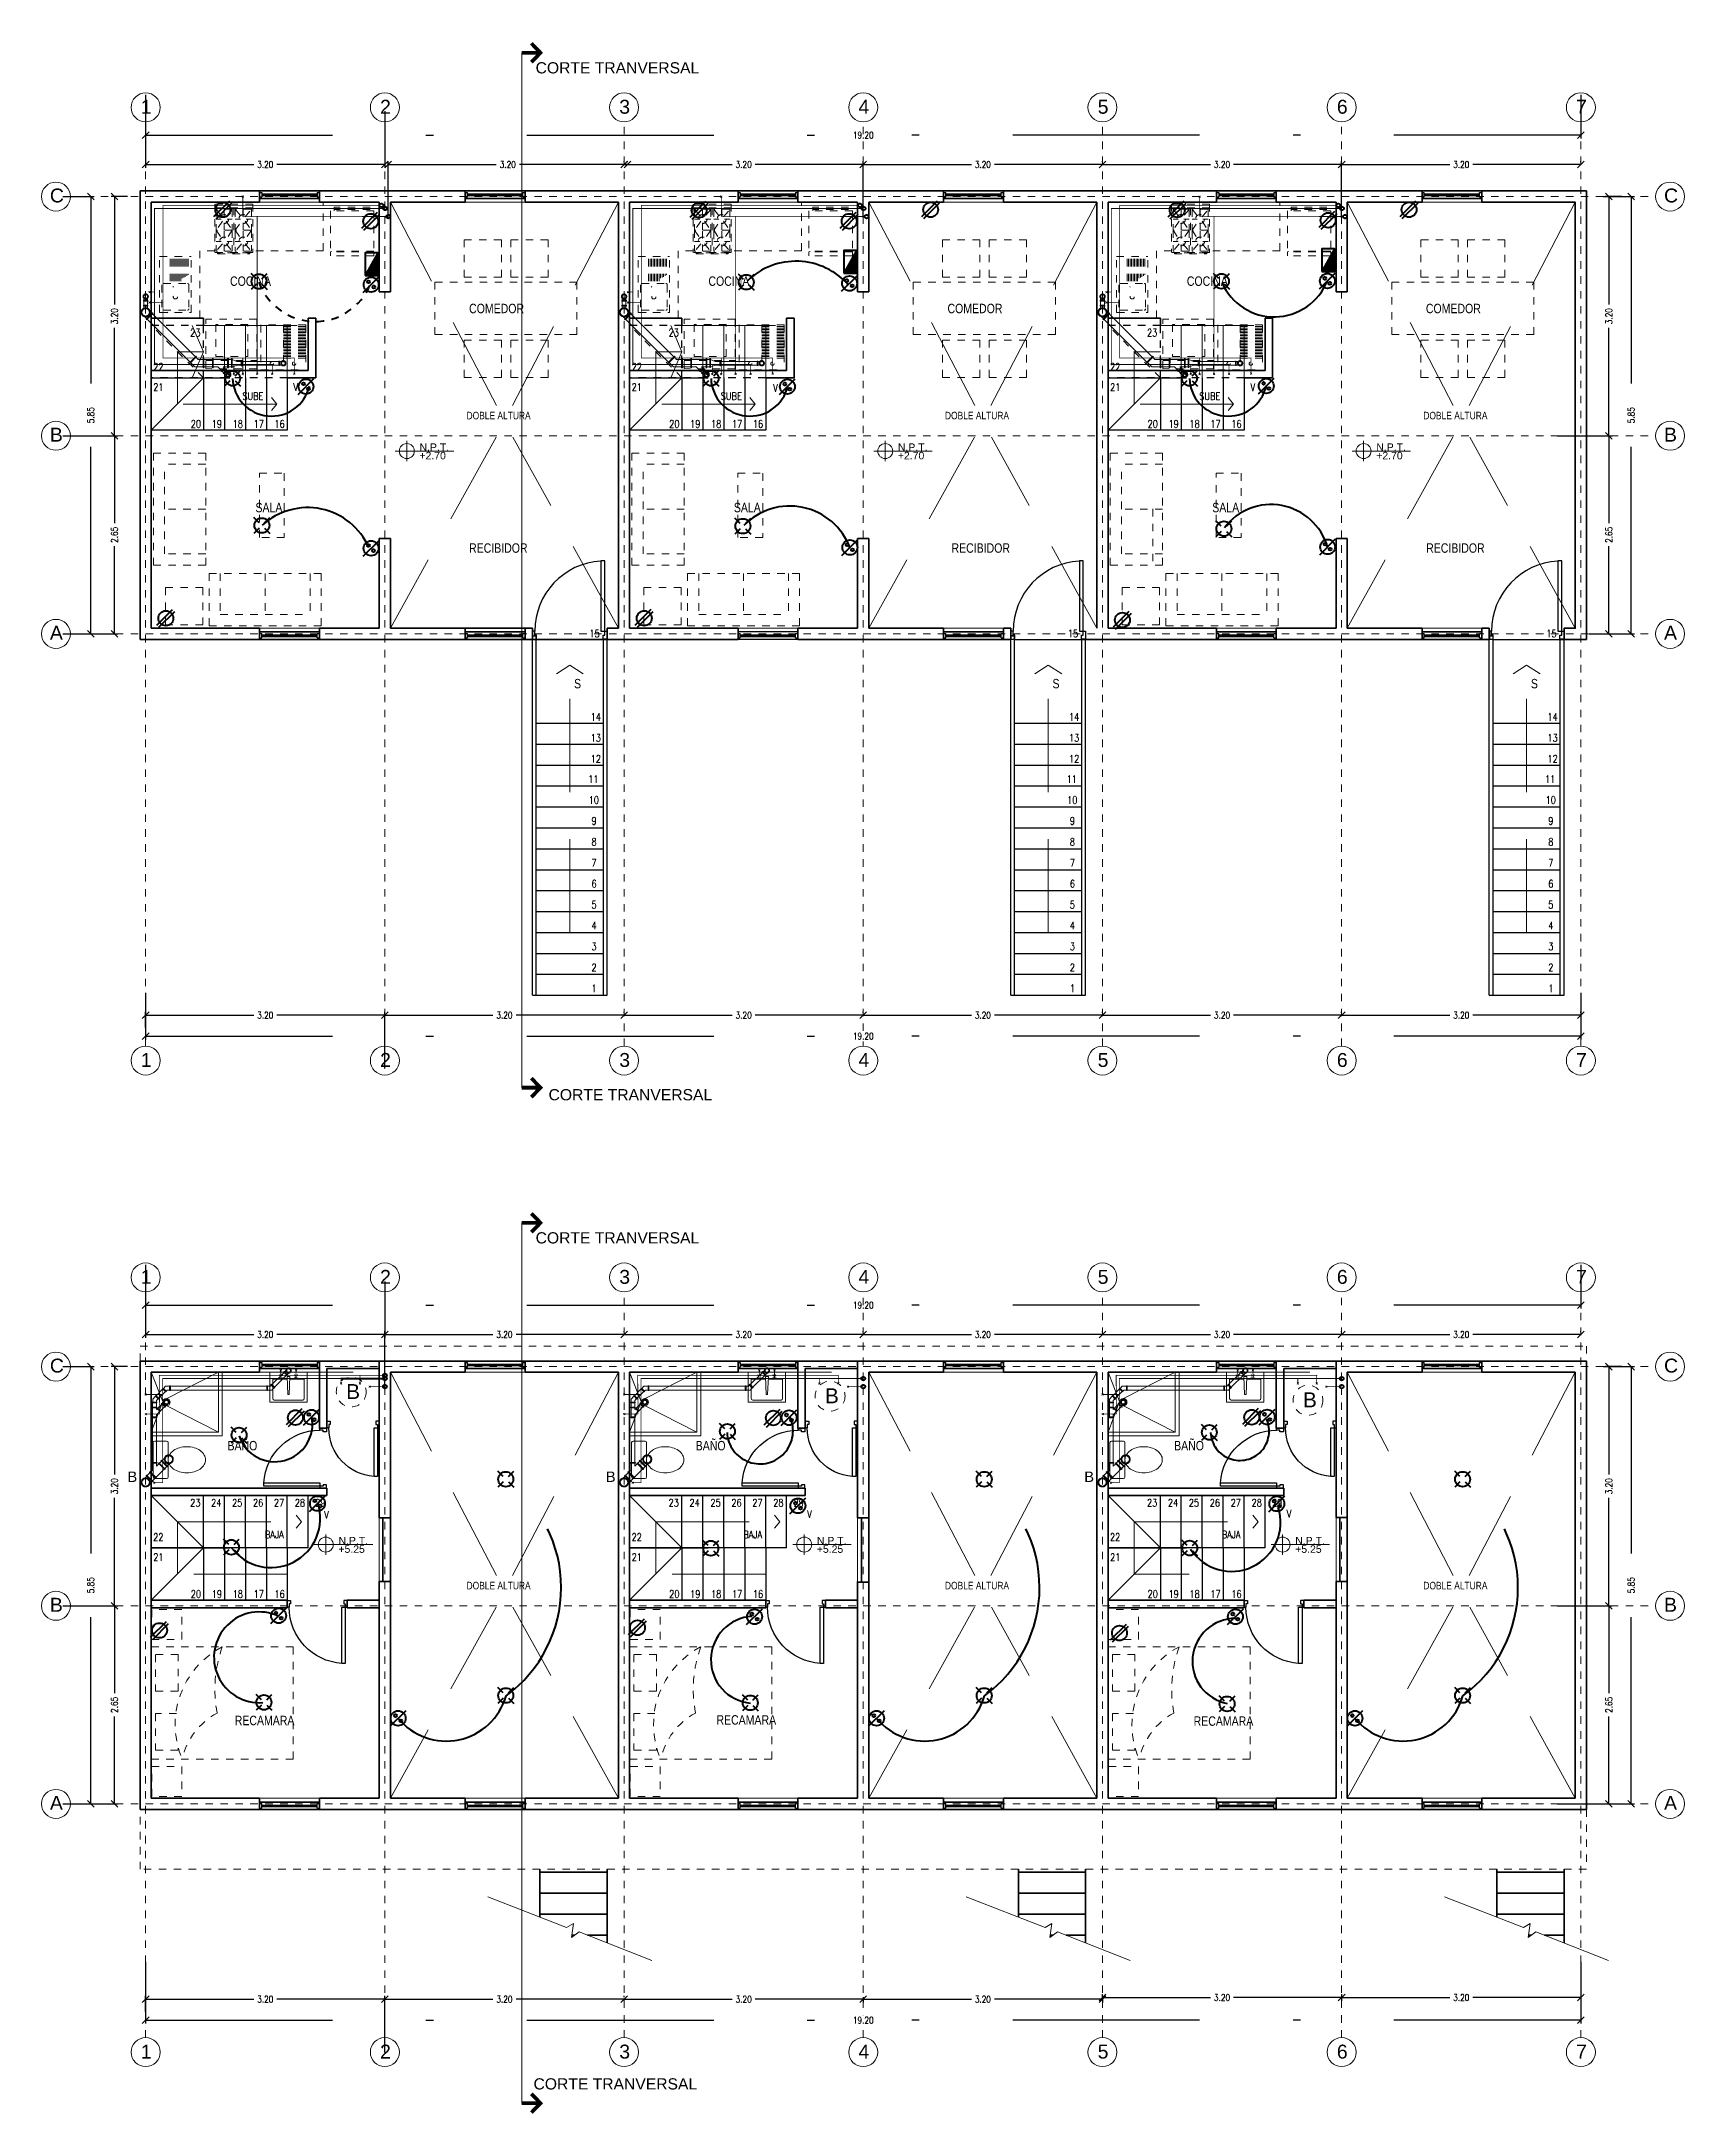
# Model space of a CAD drawing. Header units: metres. Extents: x -255 to -21, y -382 to -241.
# Drawn here: x -177.96 to -155.98, y -381.7 to -353.96 of the extents above; entities that cross this region are included whole.
import ezdxf
from ezdxf.enums import TextEntityAlignment as Align

# ---------------------------------------------------------------- set-up
doc = ezdxf.new("R2010")
doc.units = ezdxf.units.M
doc.header["$LTSCALE"] = 5
doc.header["$MEASUREMENT"] = 0
for name, pattern in [('CENTER2', [1.125, 0.75, -0.125, 0.125, -0.125]), ('DASHDOT', [1, 0.5, -0.25, 0, -0.25]), ('HIDDEN', [0.375, 0.25, -0.125])]:
    doc.linetypes.add(name, pattern=pattern)
doc.layers.get('0').update_dxf_attribs({"color": 30})
for name, color, linetype, lineweight in [('A-ANNO-DIMS', 3, 'Continuous', 18), ('A-ANNO-SYMB', 3, 'Continuous', 18), ('A-ANNO-TEXT', 3, 'Continuous', 18), ('A-DOOR-FULL', 4, 'Continuous', 25), ('A-EQPM-FIXD', 1, 'Continuous', 50), ('A-FLOR-LEVL', 7, 'Continuous', 35), ('A-FLOR-OVHD', 3, 'HIDDEN', 18), ('A-FLOR-STRS', 4, 'Continuous', 25), ('A-FURN', 8, 'Continuous', 18), ('A-GLAZ-FULL', 4, 'Continuous', 25), ('A-WALL-FULL', 7, 'Continuous', 35), ('A-WALL-FULL-EXTR', 7, 'Continuous', 35), ('A-WALL-FULL-INTR', 7, 'Continuous', 35)]:
    doc.layers.add(name, color=color, linetype=linetype, lineweight=lineweight)
doc.styles.add('E-ARIAL', font='arial.ttf')
doc.styles.add('E-ROMANS', font='romans.shx', dxfattribs={"width": 0.8})
doc.styles.get("Standard").update_dxf_attribs({"font": 'arial.ttf'})
doc.dimstyles.new('E-0050_TICK_18', dxfattribs={"dimscale": 0.001, "dimtxt": 90, "dimasz": 90, "dimexe": 45, "dimexo": 30, "dimgap": 45, "dimtad": 0, "dimzin": 0, "dimdsep": 46, "dimtxsty": 'E-ROMANS', "dimblk": 'OBLIQUE', "dimcen": 45, "dimclrd": 256, "dimclre": 256, "dimclrt": 256, "dimadec": 0, "dimazin": 0, "dimtfac": 1, "dimtmove": 1, "dimatfit": 3, "dimldrblk": 'OPEN90', "dimfxl": 1, "dimtfill": 1, "dimtolj": 1, "dimtzin": 0, "dimarcsym": 0})

msp = doc.modelspace()

# ---------------------------------------------------------------- texts
at = {"layer": 'A-ANNO-TEXT', "color": 9, "char_height": 0.18608, "width": 2.72022, "attachment_point": 1}
for s, insert in [('{\\fArial|b0|i0|c0|p34;1}', (-176.635, -354.744)), ('{\\fArial|b0|i0|c0|p34;2}', (-173.435, -354.744)), ('{\\fArial|b0|i0|c0|p34;3}', (-170.235, -354.744)), ('{\\fArial|b0|i0|c0|p34;4}', (-167.035, -354.744)), ('{\\fArial|b0|i0|c0|p34;5}', (-163.835, -354.744)), ('{\\fArial|b0|i0|c0|p34;6}', (-160.635, -354.744)), ('{\\fArial|b0|i0|c0|p34;7}', (-157.435, -354.744)), ('{\\fArial|b0|i0|c0|p34;C}', (-156.258, -355.931)), ('{\\fArial|b0|i0|c0|p34;B}', (-156.258, -359.131)), ('{\\fArial|b0|i0|c0|p34;A}', (-177.852, -361.781)), ('{\\fArial|b0|i0|c0|p34;A}', (-156.258, -361.781)), ('{\\fArial|b0|i0|c0|p34;1}', (-176.635, -370.399)), ('{\\fArial|b0|i0|c0|p34;2}', (-173.435, -370.399)), ('{\\fArial|b0|i0|c0|p34;3}', (-170.235, -370.399)), ('{\\fArial|b0|i0|c0|p34;4}', (-167.035, -370.399)), ('{\\fArial|b0|i0|c0|p34;5}', (-163.835, -370.399)), ('{\\fArial|b0|i0|c0|p34;6}', (-160.635, -370.399)), ('{\\fArial|b0|i0|c0|p34;7}', (-157.435, -370.399)), ('{\\fArial|b0|i0|c0|p34;C}', (-156.258, -371.586)), ('{\\fArial|b0|i0|c0|p34;B}', (-156.258, -374.786)), ('{\\fArial|b0|i0|c0|p34;A}', (-177.852, -377.436)), ('{\\fArial|b0|i0|c0|p34;A}', (-156.258, -377.436))]:
    msp.add_mtext(s, dxfattribs=dict(at, insert=insert))
at = {"layer": 'A-ANNO-TEXT', "style": 'E-ROMANS'}
for s, insert, char_height, attachment_point in [('{\\fArial|b0|i0|c0|p34;COCINA}', (-175.442, -357.107), 0.126, 1), ('{\\fArial|b0|i0|c0|p34;COCINA}', (-169.042, -357.107), 0.126, 1), ('{\\fArial|b0|i0|c0|p34;COCINA}', (-169.042, -357.107), 0.126, 1), ('{\\fArial|b0|i0|c0|p34;COCINA}', (-162.642, -357.107), 0.126, 1), ('{\\fArial|b0|i0|c0|p34;COCINA}', (-162.642, -357.107), 0.126, 1), ('{\\fArial|b0|i0|c0|p34;COMEDOR}', (-172.244, -357.473), 0.126, 1), ('{\\fArial|b0|i0|c0|p34;COMEDOR}', (-165.844, -357.473), 0.126, 1), ('{\\fArial|b0|i0|c0|p34;COMEDOR}', (-159.444, -357.473), 0.126, 1), ('23', (-175.838, -357.91), 0.1, 9), ('23', (-169.438, -357.91), 0.1, 9), ('23', (-163.038, -357.91), 0.1, 9), ('22', (-176.333, -358.369), 0.1, 9), ('22', (-169.933, -358.369), 0.1, 9), ('22', (-163.533, -358.369), 0.1, 9), ('21', (-176.332, -358.638), 0.1, 9), ('V', (-174.533, -358.636), 0.1, 9), ('21', (-169.932, -358.638), 0.1, 9), ('V', (-168.115, -358.649), 0.1, 9), ('21', (-163.532, -358.638), 0.1, 9), ('V', (-161.727, -358.64), 0.1, 9), ('SUBE', (-174.995, -358.759), 0.1, 9), ('SUBE', (-168.595, -358.759), 0.1, 9), ('SUBE', (-162.195, -358.759), 0.1, 9), ('20', (-175.83, -359.131), 0.1, 9), ('19', (-175.55, -359.131), 0.1, 9), ('18', (-175.27, -359.131), 0.1, 9), ('17', (-174.99, -359.131), 0.1, 9), ('16', (-174.71, -359.131), 0.1, 9), ('{\\fArial|b0|i0|c0|p34;DOBLE ALTURA}', (-172.278, -358.918), 0.1008, 1), ('20', (-169.43, -359.131), 0.1, 9), ('19', (-169.15, -359.131), 0.1, 9), ('18', (-168.87, -359.131), 0.1, 9), ('17', (-168.59, -359.131), 0.1, 9), ('16', (-168.31, -359.131), 0.1, 9), ('{\\fArial|b0|i0|c0|p34;DOBLE ALTURA}', (-165.878, -358.918), 0.1008, 1), ('{\\fArial|b0|i0|c0|p34;DOBLE ALTURA}', (-165.878, -358.918), 0.1008, 1), ('20', (-163.03, -359.131), 0.1, 9), ('19', (-162.75, -359.131), 0.1, 9), ('18', (-162.47, -359.131), 0.1, 9), ('17', (-162.19, -359.131), 0.1, 9), ('16', (-161.91, -359.131), 0.1, 9), ('{\\fArial|b0|i0|c0|p34;DOBLE ALTURA}', (-159.478, -358.918), 0.1008, 1), ('{\\fArial|b0|i0|c0|p34;SALA}', (-175.102, -360.136), 0.126, 1), ('{\\fArial|b0|i0|c0|p34;SALA}', (-168.702, -360.136), 0.126, 1), ('{\\fArial|b0|i0|c0|p34;SALA}', (-162.302, -360.136), 0.126, 1), ('{\\fArial|b0|i0|c0|p34;RECIBIDOR}', (-172.244, -360.678), 0.126, 1), ('{\\fArial|b0|i0|c0|p34;RECIBIDOR}', (-165.79, -360.678), 0.126, 1), ('{\\fArial|b0|i0|c0|p34;RECIBIDOR}', (-159.44, -360.678), 0.126, 1), ('15', (-170.496, -361.934), 0.1, 9), ('15', (-164.096, -361.934), 0.1, 9), ('{\\fArial|b0|i0|c0|p34;S}', (-170.84, -362.492), 0.126, 1), ('{\\fArial|b0|i0|c0|p34;S}', (-164.439, -362.492), 0.126, 1), ('{\\fArial|b0|i0|c0|p34;S}', (-158.039, -362.492), 0.126, 1), ('14', (-170.48, -363.051), 0.1, 9), ('14', (-164.08, -363.051), 0.1, 9), ('14', (-157.68, -363.051), 0.1, 9), ('13', (-170.48, -363.331), 0.1, 9), ('13', (-164.08, -363.331), 0.1, 9), ('13', (-157.68, -363.331), 0.1, 9), ('12', (-170.48, -363.611), 0.1, 9), ('12', (-164.08, -363.611), 0.1, 9), ('12', (-157.68, -363.611), 0.1, 9), ('11', (-170.513, -363.882), 0.1, 9), ('11', (-164.113, -363.882), 0.1, 9), ('11', (-157.713, -363.882), 0.1, 9), ('10', (-170.506, -364.162), 0.1, 9), ('10', (-164.106, -364.162), 0.1, 9), ('10', (-157.706, -364.162), 0.1, 9), ('9', (-170.538, -364.442), 0.1, 9), ('9', (-164.138, -364.442), 0.1, 9), ('9', (-157.738, -364.442), 0.1, 9), ('8', (-170.538, -364.722), 0.1, 9), ('8', (-164.138, -364.722), 0.1, 9), ('8', (-157.738, -364.722), 0.1, 9), ('7', (-170.538, -365.002), 0.1, 9), ('7', (-164.138, -365.002), 0.1, 9), ('7', (-157.738, -365.002), 0.1, 9), ('6', (-170.538, -365.282), 0.1, 9), ('6', (-164.138, -365.282), 0.1, 9), ('6', (-157.738, -365.282), 0.1, 9), ('5', (-170.538, -365.562), 0.1, 9), ('5', (-164.138, -365.562), 0.1, 9), ('5', (-157.738, -365.562), 0.1, 9), ('4', (-170.538, -365.842), 0.1, 9), ('4', (-164.138, -365.842), 0.1, 9), ('4', (-157.738, -365.842), 0.1, 9), ('3', (-170.538, -366.122), 0.1, 9), ('3', (-164.138, -366.122), 0.1, 9), ('3', (-157.738, -366.122), 0.1, 9), ('2', (-170.538, -366.402), 0.1, 9), ('2', (-164.138, -366.402), 0.1, 9), ('2', (-157.738, -366.402), 0.1, 9), ('{\\fArial|b0|i0|c0|p34;BAÑO}', (-175.476, -372.687), 0.126, 1), ('{\\fArial|b0|i0|c0|p34;BAÑO}', (-169.212, -372.687), 0.126, 1), ('{\\fArial|b0|i0|c0|p34;BAÑO}', (-162.812, -372.687), 0.126, 1), ('23', (-175.838, -373.564), 0.1, 9), ('24', (-175.558, -373.564), 0.1, 9), ('25', (-175.278, -373.564), 0.1, 9), ('26', (-174.998, -373.564), 0.1, 9), ('27', (-174.718, -373.564), 0.1, 9), ('28', (-174.438, -373.564), 0.1, 9), ('29', (-174.165, -373.564), 0.1, 9), ('23', (-169.438, -373.564), 0.1, 9), ('24', (-169.158, -373.564), 0.1, 9), ('25', (-168.878, -373.564), 0.1, 9), ('26', (-168.598, -373.564), 0.1, 9), ('27', (-168.318, -373.564), 0.1, 9), ('28', (-168.038, -373.564), 0.1, 9), ('29', (-167.765, -373.564), 0.1, 9), ('23', (-163.038, -373.564), 0.1, 9), ('24', (-162.758, -373.564), 0.1, 9), ('25', (-162.478, -373.564), 0.1, 9), ('26', (-162.198, -373.564), 0.1, 9), ('27', (-161.918, -373.564), 0.1, 9), ('28', (-161.638, -373.564), 0.1, 9), ('29', (-161.365, -373.564), 0.1, 9), ('V', (-174.121, -373.726), 0.1, 9), ('V', (-167.66, -373.716), 0.1, 9), ('V', (-161.244, -373.711), 0.1, 9), ('22', (-176.333, -374.023), 0.1, 9), ('BAJA', (-174.725, -373.99), 0.1, 9), ('22', (-169.933, -374.023), 0.1, 9), ('BAJA', (-168.325, -373.99), 0.1, 9), ('22', (-163.533, -374.023), 0.1, 9), ('BAJA', (-161.925, -373.99), 0.1, 9), ('21', (-176.332, -374.292), 0.1, 9), ('21', (-169.932, -374.292), 0.1, 9), ('21', (-163.532, -374.292), 0.1, 9), ('20', (-175.83, -374.785), 0.1, 9), ('19', (-175.55, -374.785), 0.1, 9), ('18', (-175.27, -374.785), 0.1, 9), ('17', (-174.99, -374.785), 0.1, 9), ('16', (-174.71, -374.785), 0.1, 9), ('{\\fArial|b0|i0|c0|p34;DOBLE ALTURA}', (-172.278, -374.572), 0.1008, 1), ('20', (-169.43, -374.785), 0.1, 9), ('19', (-169.15, -374.785), 0.1, 9), ('18', (-168.87, -374.785), 0.1, 9), ('17', (-168.59, -374.785), 0.1, 9), ('16', (-168.31, -374.785), 0.1, 9), ('{\\fArial|b0|i0|c0|p34;DOBLE ALTURA}', (-165.878, -374.572), 0.1008, 1), ('20', (-163.03, -374.785), 0.1, 9), ('19', (-162.75, -374.785), 0.1, 9), ('18', (-162.47, -374.785), 0.1, 9), ('17', (-162.19, -374.785), 0.1, 9), ('16', (-161.91, -374.785), 0.1, 9), ('{\\fArial|b0|i0|c0|p34;DOBLE ALTURA}', (-159.478, -374.572), 0.1008, 1), ('{\\fArial|b0|i0|c0|p34;RECAMARA}', (-175.379, -376.364), 0.126, 1), ('{\\fArial|b0|i0|c0|p34;RECAMARA}', (-168.935, -376.356), 0.126, 1), ('{\\fArial|b0|i0|c0|p34;RECAMARA}', (-162.551, -376.372), 0.126, 1)]:
    msp.add_mtext(s, dxfattribs=dict(at, insert=insert, char_height=char_height, attachment_point=attachment_point))
at = {"layer": 'A-ANNO-TEXT', "char_height": 0.18608, "attachment_point": 1}
for s, insert in [('{\\fArial|b0|i0|c0|p34;1}', (-176.635, -367.497)), ('{\\fArial|b0|i0|c0|p34;4}', (-167.035, -367.497)), ('{\\fArial|b0|i0|c0|p34;5}', (-163.835, -367.497)), ('{\\fArial|b0|i0|c0|p34;6}', (-160.635, -367.497)), ('{\\fArial|b0|i0|c0|p34;7}', (-157.435, -367.497)), ('{\\fArial|b0|i0|c0|p34;1}', (-176.635, -380.764)), ('{\\fArial|b0|i0|c0|p34;4}', (-167.035, -380.764)), ('{\\fArial|b0|i0|c0|p34;5}', (-163.835, -380.764)), ('{\\fArial|b0|i0|c0|p34;6}', (-160.635, -380.764)), ('{\\fArial|b0|i0|c0|p34;7}', (-157.435, -380.764))]:
    msp.add_mtext(s, dxfattribs=dict(at, insert=insert))
at = {"layer": 'A-ANNO-TEXT', "linetype": 'HIDDEN', "attachment_point": 1}
for insert, char_height in [((-173.889, -371.926), 0.2), ((-167.484, -371.983), 0.2), ((-161.089, -372.037), 0.2), ((-176.814, -373.096), 0.14), ((-170.414, -373.096), 0.14), ((-164.014, -373.096), 0.14)]:
    msp.add_mtext('{\\fArial|b0|i0|c0|p34;B}', dxfattribs=dict(at, insert=insert, char_height=char_height))

# ---------------------------------------------------------------- blocks, each defined once
blk = doc.blocks.new('TAG-LEVEL-PL')
for p, q in [((-0.154, 0), (0.627, 0)), ((0, -0.136), (0, 0.136))]:
    blk.add_line(p, q)
blk.add_circle((0, 0), 0.1)
at = {"style": 'E-ARIAL'}
blk.add_attdef('REF', text='', height=0.1, dxfattribs=at).set_placement((0.17, -0.027), align=Align.BOTTOM_LEFT)
blk.add_attdef('NIVEL', text='', height=0.1, dxfattribs=at).set_placement((0.169, -0.01), align=Align.TOP_LEFT)
blk = doc.blocks.new('DOOR-80')
for points in [[(-0.07, 0.89), (-0.07, 0.09), (-0.025, 0.09), (-0.025, 0.89), (-0.07, 0.89)], [(-0.825, 0.09), (-0.85, 0.09), (-0.85, 0), (-0.805, 0), (-0.805, 0.045), (-0.825, 0.045), (-0.825, 0.09)], [(-0.025, 0.09), (0, 0.09), (0, 0), (-0.045, 0), (-0.045, 0.045), (-0.025, 0.045), (-0.025, 0.09)]]:
    blk.add_lwpolyline(points)
at = {"linetype": 'HIDDEN'}
blk.add_arc((-0.023, 0.089), 0.802, 93.3811, 179.9341, dxfattribs=at)
blk = doc.blocks.new('_Oblique')
at = {"color": 0, "linetype": 'ByBlock', "lineweight": -2}
blk.add_line((-0.5, -0.5), (0.5, 0.5), dxfattribs=at)
blk = doc.blocks.new('*D197')
at = {"layer": 'A-ANNO-DIMS', "linetype": 'DASHDOT', "lineweight": -2, "transparency": 16777216}
for p, q in [((-157.686, -359.239), (-156.95, -359.239)), ((-156.995, -359.239), (-156.995, -360.409)), ((-156.995, -361.889), (-156.995, -360.718)), ((-157.266, -361.889), (-156.95, -361.889))]:
    blk.add_line(p, q, dxfattribs=at)
at = {"layer": 'A-ANNO-DIMS', "linetype": 'DASHDOT', "lineweight": -2, "transparency": 16777216, "xscale": 0.09, "yscale": 0.09, "zscale": 0.09}
for p, rotation in [((-156.995, -359.239), 90), ((-156.995, -361.889), 270)]:
    blk.add_blockref('_Oblique', p, dxfattribs=dict(at, rotation=rotation))
at = {"layer": 'A-ANNO-DIMS', "linetype": 'DASHDOT', "transparency": 16777216, "insert": (-156.995, -360.564), "char_height": 0.09, "attachment_point": 5, "rotation": 90, "style": 'E-ROMANS', "bg_fill": 3, "box_fill_scale": 1.25, "bg_fill_color": 256, "bg_fill_true_color": 13158600, "bg_fill_transparency": 0}
blk.add_mtext('\\A1;2.65', dxfattribs=at)
blk = doc.blocks.new('_Open90')
at = {"color": 0, "linetype": 'ByBlock', "lineweight": -2}
for p, q in [((0, 0), (-1, 0)), ((-0.5, 0.5), (0, 0)), ((0, 0), (-0.5, -0.5))]:
    blk.add_line(p, q, dxfattribs=at)
blk = doc.blocks.new('*D92')
at = {"layer": 'A-ANNO-DIMS', "linetype": 'DASHDOT', "lineweight": -2, "transparency": 16777216}
for p, q in [((-163.771, -380.127), (-163.771, -380.089)), ((-163.771, -380.134), (-162.325, -380.134)), ((-160.571, -380.134), (-162.016, -380.134)), ((-160.571, -380.088), (-160.571, -380.179))]:
    blk.add_line(p, q, dxfattribs=at)
at = {"layer": 'A-ANNO-DIMS', "linetype": 'DASHDOT', "lineweight": -2, "transparency": 16777216, "xscale": 0.09, "yscale": 0.09, "zscale": 0.09, "rotation": 180}
blk.add_blockref('_Oblique', (-163.771, -380.134), dxfattribs=at)
at = {"layer": 'A-ANNO-DIMS', "linetype": 'DASHDOT', "lineweight": -2, "transparency": 16777216, "xscale": 0.09, "yscale": 0.09, "zscale": 0.09}
blk.add_blockref('_Oblique', (-160.571, -380.134), dxfattribs=at)
at = {"layer": 'A-ANNO-DIMS', "linetype": 'DASHDOT', "transparency": 16777216, "insert": (-162.171, -380.134), "char_height": 0.09, "attachment_point": 5, "style": 'E-ROMANS', "bg_fill": 3, "box_fill_scale": 1.25, "bg_fill_color": 256, "bg_fill_true_color": 13158600, "bg_fill_transparency": 0}
blk.add_mtext('\\A1;3.20', dxfattribs=at)
blk = doc.blocks.new('*D93')
at = {"layer": 'A-ANNO-DIMS', "linetype": 'DASHDOT', "lineweight": -2, "transparency": 16777216}
for p, q in [((-160.571, -380.088), (-160.571, -380.179)), ((-160.571, -380.134), (-159.125, -380.134)), ((-157.371, -380.134), (-158.816, -380.134)), ((-157.371, -380.088), (-157.371, -380.179))]:
    blk.add_line(p, q, dxfattribs=at)
at = {"layer": 'A-ANNO-DIMS', "linetype": 'DASHDOT', "lineweight": -2, "transparency": 16777216, "xscale": 0.09, "yscale": 0.09, "zscale": 0.09, "rotation": 180}
blk.add_blockref('_Oblique', (-160.571, -380.134), dxfattribs=at)
at = {"layer": 'A-ANNO-DIMS', "linetype": 'DASHDOT', "lineweight": -2, "transparency": 16777216, "xscale": 0.09, "yscale": 0.09, "zscale": 0.09}
blk.add_blockref('_Oblique', (-157.371, -380.134), dxfattribs=at)
at = {"layer": 'A-ANNO-DIMS', "linetype": 'DASHDOT', "transparency": 16777216, "insert": (-158.971, -380.134), "char_height": 0.09, "attachment_point": 5, "style": 'E-ROMANS', "bg_fill": 3, "box_fill_scale": 1.25, "bg_fill_color": 256, "bg_fill_true_color": 13158600, "bg_fill_transparency": 0}
blk.add_mtext('\\A1;3.20', dxfattribs=at)
blk = doc.blocks.new('*D94')
at = {"layer": 'A-ANNO-DIMS', "linetype": 'DASHDOT', "lineweight": -2, "transparency": 16777216}
for p, q in [((-166.971, -380.127), (-166.971, -380.202)), ((-166.971, -380.157), (-165.525, -380.157)), ((-163.771, -380.157), (-165.216, -380.157)), ((-163.771, -380.127), (-163.771, -380.202))]:
    blk.add_line(p, q, dxfattribs=at)
at = {"layer": 'A-ANNO-DIMS', "linetype": 'DASHDOT', "lineweight": -2, "transparency": 16777216, "xscale": 0.09, "yscale": 0.09, "zscale": 0.09, "rotation": 180}
blk.add_blockref('_Oblique', (-166.971, -380.157), dxfattribs=at)
at = {"layer": 'A-ANNO-DIMS', "linetype": 'DASHDOT', "lineweight": -2, "transparency": 16777216, "xscale": 0.09, "yscale": 0.09, "zscale": 0.09}
blk.add_blockref('_Oblique', (-163.771, -380.157), dxfattribs=at)
at = {"layer": 'A-ANNO-DIMS', "linetype": 'DASHDOT', "transparency": 16777216, "insert": (-165.371, -380.157), "char_height": 0.09, "attachment_point": 5, "style": 'E-ROMANS', "bg_fill": 3, "box_fill_scale": 1.25, "bg_fill_color": 256, "bg_fill_true_color": 13158600, "bg_fill_transparency": 0}
blk.add_mtext('\\A1;3.20', dxfattribs=at)
blk = doc.blocks.new('*D95')
at = {"layer": 'A-ANNO-DIMS', "linetype": 'DASHDOT', "lineweight": -2, "transparency": 16777216}
for p, q in [((-170.171, -380.127), (-170.171, -380.112)), ((-170.171, -380.157), (-168.725, -380.157)), ((-166.971, -380.157), (-168.416, -380.157)), ((-166.971, -380.127), (-166.971, -380.202))]:
    blk.add_line(p, q, dxfattribs=at)
at = {"layer": 'A-ANNO-DIMS', "linetype": 'DASHDOT', "lineweight": -2, "transparency": 16777216, "xscale": 0.09, "yscale": 0.09, "zscale": 0.09, "rotation": 180}
blk.add_blockref('_Oblique', (-170.171, -380.157), dxfattribs=at)
at = {"layer": 'A-ANNO-DIMS', "linetype": 'DASHDOT', "lineweight": -2, "transparency": 16777216, "xscale": 0.09, "yscale": 0.09, "zscale": 0.09}
blk.add_blockref('_Oblique', (-166.971, -380.157), dxfattribs=at)
at = {"layer": 'A-ANNO-DIMS', "linetype": 'DASHDOT', "transparency": 16777216, "insert": (-168.571, -380.157), "char_height": 0.09, "attachment_point": 5, "style": 'E-ROMANS', "bg_fill": 3, "box_fill_scale": 1.25, "bg_fill_color": 256, "bg_fill_true_color": 13158600, "bg_fill_transparency": 0}
blk.add_mtext('\\A1;3.20', dxfattribs=at)
blk = doc.blocks.new('INOD')
for p, q in [((0.23, 0), (-0.23, 0)), ((-0.25, -0.02), (-0.25, -0.18)), ((-0.23, -0.2), (0.23, -0.2)), ((0.25, -0.18), (0.25, -0.02))]:
    blk.add_line(p, q)
blk.add_lwpolyline([(-0.175, -0.45, 0.07067), (-0.161, -0.549, 0.082314), (-0.124, -0.627, 0.106842), (-0.063, -0.683, 0.13438), (0, -0.7, 0.13438), (0.063, -0.683, 0.106842), (0.124, -0.627, 0.082314), (0.161, -0.549, 0.07067), (0.175, -0.45, 0.07067), (0.161, -0.351, 0.082314), (0.124, -0.273, 0.106842), (0.063, -0.217, 0.13438), (0, -0.2, 0.13438), (-0.063, -0.217, 0.106842), (-0.124, -0.273, 0.082314), (-0.161, -0.351, 0.07067)], format="xyb", close=True)
for centre, start, end in [((-0.23, -0.02), 90, 180), ((-0.23, -0.18), 180, 270), ((0.23, -0.02), 0, 90), ((0.23, -0.18), 270, 0)]:
    blk.add_arc(centre, 0.02, start, end)
blk = doc.blocks.new('*D77')
at = {"layer": 'A-ANNO-DIMS', "linetype": 'DASHDOT', "lineweight": -2, "transparency": 16777216}
for p, q in [((-160.571, -356.32), (-160.571, -355.564)), ((-157.371, -355.579), (-157.371, -355.564)), ((-160.571, -355.609), (-159.125, -355.609)), ((-157.371, -355.609), (-158.816, -355.609))]:
    blk.add_line(p, q, dxfattribs=at)
at = {"layer": 'A-ANNO-DIMS', "linetype": 'DASHDOT', "lineweight": -2, "transparency": 16777216, "xscale": 0.09, "yscale": 0.09, "zscale": 0.09, "rotation": 180}
blk.add_blockref('_Oblique', (-160.571, -355.609), dxfattribs=at)
at = {"layer": 'A-ANNO-DIMS', "linetype": 'DASHDOT', "lineweight": -2, "transparency": 16777216, "xscale": 0.09, "yscale": 0.09, "zscale": 0.09}
blk.add_blockref('_Oblique', (-157.371, -355.609), dxfattribs=at)
at = {"layer": 'A-ANNO-DIMS', "linetype": 'DASHDOT', "transparency": 16777216, "insert": (-158.971, -355.609), "char_height": 0.09, "attachment_point": 5, "style": 'E-ROMANS', "bg_fill": 3, "box_fill_scale": 1.25, "bg_fill_color": 256, "bg_fill_true_color": 13158600, "bg_fill_transparency": 0}
blk.add_mtext('\\A1;3.20', dxfattribs=at)
blk = doc.blocks.new('*D78')
at = {"layer": 'A-ANNO-DIMS', "linetype": 'DASHDOT', "lineweight": -2, "transparency": 16777216}
for p, q in [((-166.971, -356.32), (-166.971, -355.564)), ((-163.771, -355.579), (-163.771, -355.564)), ((-166.971, -355.609), (-165.525, -355.609)), ((-163.771, -355.609), (-165.216, -355.609))]:
    blk.add_line(p, q, dxfattribs=at)
at = {"layer": 'A-ANNO-DIMS', "linetype": 'DASHDOT', "lineweight": -2, "transparency": 16777216, "xscale": 0.09, "yscale": 0.09, "zscale": 0.09, "rotation": 180}
blk.add_blockref('_Oblique', (-166.971, -355.609), dxfattribs=at)
at = {"layer": 'A-ANNO-DIMS', "linetype": 'DASHDOT', "lineweight": -2, "transparency": 16777216, "xscale": 0.09, "yscale": 0.09, "zscale": 0.09}
blk.add_blockref('_Oblique', (-163.771, -355.609), dxfattribs=at)
at = {"layer": 'A-ANNO-DIMS', "linetype": 'DASHDOT', "transparency": 16777216, "insert": (-165.371, -355.609), "char_height": 0.09, "attachment_point": 5, "style": 'E-ROMANS', "bg_fill": 3, "box_fill_scale": 1.25, "bg_fill_color": 256, "bg_fill_true_color": 13158600, "bg_fill_transparency": 0}
blk.add_mtext('\\A1;3.20', dxfattribs=at)
blk = doc.blocks.new('TAG-CORTE-2')
blk.add_line((0, 0), (0, 2))
at = {"const_width": 0.1}
blk.add_lwpolyline([(0, 2), (0.5, 2)], dxfattribs=at)
at = {"style": 'E-ARIAL'}
blk.add_attdef('A', text='', height=0.6, dxfattribs=at).set_placement((0.5, 2), align=Align.MIDDLE_LEFT)
blk = doc.blocks.new('*D79')
at = {"layer": 'A-ANNO-DIMS', "linetype": 'DASHDOT', "lineweight": -2, "transparency": 16777216}
for p, q in [((-176.816, -371.693), (-177.034, -371.693)), ((-176.989, -371.693), (-176.989, -373.138)), ((-176.989, -374.893), (-176.989, -373.448)), ((-177.681, -374.893), (-176.944, -374.893))]:
    blk.add_line(p, q, dxfattribs=at)
at = {"layer": 'A-ANNO-DIMS', "linetype": 'DASHDOT', "lineweight": -2, "transparency": 16777216, "xscale": 0.09, "yscale": 0.09, "zscale": 0.09}
for p, rotation in [((-176.989, -371.693), 90), ((-176.989, -374.893), 270)]:
    blk.add_blockref('_Oblique', p, dxfattribs=dict(at, rotation=rotation))
at = {"layer": 'A-ANNO-DIMS', "linetype": 'DASHDOT', "transparency": 16777216, "insert": (-176.989, -373.293), "char_height": 0.09, "attachment_point": 5, "rotation": 90, "style": 'E-ROMANS', "bg_fill": 3, "box_fill_scale": 1.25, "bg_fill_color": 256, "bg_fill_true_color": 13158600, "bg_fill_transparency": 0}
blk.add_mtext('\\A1;3.20', dxfattribs=at)
blk = doc.blocks.new('*D80')
at = {"layer": 'A-ANNO-DIMS', "linetype": 'DASHDOT', "lineweight": -2, "transparency": 16777216}
for p, q in [((-177.681, -371.693), (-177.261, -371.693)), ((-177.306, -371.693), (-177.306, -374.463)), ((-177.306, -377.543), (-177.306, -374.773)), ((-177.681, -377.543), (-177.261, -377.543))]:
    blk.add_line(p, q, dxfattribs=at)
at = {"layer": 'A-ANNO-DIMS', "linetype": 'DASHDOT', "lineweight": -2, "transparency": 16777216, "xscale": 0.09, "yscale": 0.09, "zscale": 0.09}
for p, rotation in [((-177.306, -371.693), 90), ((-177.306, -377.543), 270)]:
    blk.add_blockref('_Oblique', p, dxfattribs=dict(at, rotation=rotation))
at = {"layer": 'A-ANNO-DIMS', "linetype": 'DASHDOT', "transparency": 16777216, "insert": (-177.306, -374.618), "char_height": 0.09, "attachment_point": 5, "rotation": 90, "style": 'E-ROMANS', "bg_fill": 3, "box_fill_scale": 1.25, "bg_fill_color": 256, "bg_fill_true_color": 13158600, "bg_fill_transparency": 0}
blk.add_mtext('\\A1;5.85', dxfattribs=at)
blk = doc.blocks.new('*D81')
at = {"layer": 'A-ANNO-DIMS', "linetype": 'DASHDOT', "lineweight": -2, "transparency": 16777216}
for p, q in [((-177.681, -374.893), (-176.944, -374.893)), ((-176.989, -374.893), (-176.989, -376.063)), ((-176.989, -377.543), (-176.989, -376.373)), ((-177.681, -377.543), (-176.944, -377.543))]:
    blk.add_line(p, q, dxfattribs=at)
at = {"layer": 'A-ANNO-DIMS', "linetype": 'DASHDOT', "lineweight": -2, "transparency": 16777216, "xscale": 0.09, "yscale": 0.09, "zscale": 0.09}
for p, rotation in [((-176.989, -374.893), 90), ((-176.989, -377.543), 270)]:
    blk.add_blockref('_Oblique', p, dxfattribs=dict(at, rotation=rotation))
at = {"layer": 'A-ANNO-DIMS', "linetype": 'DASHDOT', "transparency": 16777216, "insert": (-176.989, -376.218), "char_height": 0.09, "attachment_point": 5, "rotation": 90, "style": 'E-ROMANS', "bg_fill": 3, "box_fill_scale": 1.25, "bg_fill_color": 256, "bg_fill_true_color": 13158600, "bg_fill_transparency": 0}
blk.add_mtext('\\A1;2.65', dxfattribs=at)
blk = doc.blocks.new('*D82')
at = {"layer": 'A-ANNO-DIMS', "linetype": 'DASHDOT', "lineweight": -2, "transparency": 16777216}
for p, q in [((-157.073, -371.693), (-156.653, -371.693)), ((-156.698, -371.693), (-156.698, -374.463)), ((-156.698, -377.543), (-156.698, -374.773)), ((-157.073, -377.543), (-156.653, -377.543))]:
    blk.add_line(p, q, dxfattribs=at)
at = {"layer": 'A-ANNO-DIMS', "linetype": 'DASHDOT', "lineweight": -2, "transparency": 16777216, "xscale": 0.09, "yscale": 0.09, "zscale": 0.09}
for p, rotation in [((-156.698, -371.693), 90), ((-156.698, -377.543), 270)]:
    blk.add_blockref('_Oblique', p, dxfattribs=dict(at, rotation=rotation))
at = {"layer": 'A-ANNO-DIMS', "linetype": 'DASHDOT', "transparency": 16777216, "insert": (-156.698, -374.618), "char_height": 0.09, "attachment_point": 5, "rotation": 90, "style": 'E-ROMANS', "bg_fill": 3, "box_fill_scale": 1.25, "bg_fill_color": 256, "bg_fill_true_color": 13158600, "bg_fill_transparency": 0}
blk.add_mtext('\\A1;5.85', dxfattribs=at)
blk = doc.blocks.new('*D83')
at = {"layer": 'A-ANNO-DIMS', "linetype": 'DASHDOT', "lineweight": -2, "transparency": 16777216}
for p, q in [((-156.821, -371.693), (-157.04, -371.693)), ((-156.995, -371.693), (-156.995, -373.138)), ((-156.995, -374.893), (-156.995, -373.448)), ((-157.686, -374.893), (-156.95, -374.893))]:
    blk.add_line(p, q, dxfattribs=at)
at = {"layer": 'A-ANNO-DIMS', "linetype": 'DASHDOT', "lineweight": -2, "transparency": 16777216, "xscale": 0.09, "yscale": 0.09, "zscale": 0.09}
for p, rotation in [((-156.995, -371.693), 90), ((-156.995, -374.893), 270)]:
    blk.add_blockref('_Oblique', p, dxfattribs=dict(at, rotation=rotation))
at = {"layer": 'A-ANNO-DIMS', "linetype": 'DASHDOT', "transparency": 16777216, "insert": (-156.995, -373.293), "char_height": 0.09, "attachment_point": 5, "rotation": 90, "style": 'E-ROMANS', "bg_fill": 3, "box_fill_scale": 1.25, "bg_fill_color": 256, "bg_fill_true_color": 13158600, "bg_fill_transparency": 0}
blk.add_mtext('\\A1;3.20', dxfattribs=at)
blk = doc.blocks.new('*D84')
at = {"layer": 'A-ANNO-DIMS', "linetype": 'DASHDOT', "lineweight": -2, "transparency": 16777216}
for p, q in [((-157.686, -374.893), (-156.95, -374.893)), ((-156.995, -374.893), (-156.995, -376.063)), ((-156.995, -377.543), (-156.995, -376.373)), ((-157.686, -377.543), (-156.95, -377.543))]:
    blk.add_line(p, q, dxfattribs=at)
at = {"layer": 'A-ANNO-DIMS', "linetype": 'DASHDOT', "lineweight": -2, "transparency": 16777216, "xscale": 0.09, "yscale": 0.09, "zscale": 0.09}
for p, rotation in [((-156.995, -374.893), 90), ((-156.995, -377.543), 270)]:
    blk.add_blockref('_Oblique', p, dxfattribs=dict(at, rotation=rotation))
at = {"layer": 'A-ANNO-DIMS', "linetype": 'DASHDOT', "transparency": 16777216, "insert": (-156.995, -376.218), "char_height": 0.09, "attachment_point": 5, "rotation": 90, "style": 'E-ROMANS', "bg_fill": 3, "box_fill_scale": 1.25, "bg_fill_color": 256, "bg_fill_true_color": 13158600, "bg_fill_transparency": 0}
blk.add_mtext('\\A1;2.65', dxfattribs=at)
blk = doc.blocks.new('*D85')
at = {"layer": 'A-ANNO-DIMS', "linetype": 'DASHDOT', "lineweight": -2, "transparency": 16777216}
for p, q in [((-176.571, -370.332), (-176.571, -370.915)), ((-157.371, -370.332), (-157.371, -370.915)), ((-176.571, -370.87), (-167.154, -370.87)), ((-157.371, -370.87), (-166.787, -370.87))]:
    blk.add_line(p, q, dxfattribs=at)
at = {"layer": 'A-ANNO-DIMS', "linetype": 'DASHDOT', "lineweight": -2, "transparency": 16777216, "xscale": 0.09, "yscale": 0.09, "zscale": 0.09, "rotation": 180}
blk.add_blockref('_Oblique', (-176.571, -370.87), dxfattribs=at)
at = {"layer": 'A-ANNO-DIMS', "linetype": 'DASHDOT', "lineweight": -2, "transparency": 16777216, "xscale": 0.09, "yscale": 0.09, "zscale": 0.09}
blk.add_blockref('_Oblique', (-157.371, -370.87), dxfattribs=at)
at = {"layer": 'A-ANNO-DIMS', "linetype": 'DASHDOT', "transparency": 16777216, "insert": (-166.971, -370.87), "char_height": 0.09, "attachment_point": 5, "style": 'E-ROMANS', "bg_fill": 3, "box_fill_scale": 1.25, "bg_fill_color": 256, "bg_fill_true_color": 13158600, "bg_fill_transparency": 0}
blk.add_mtext('\\A1;19.20', dxfattribs=at)
blk = doc.blocks.new('*D86')
at = {"layer": 'A-ANNO-DIMS', "linetype": 'DASHDOT', "lineweight": -2, "transparency": 16777216}
for p, q in [((-160.571, -371.233), (-160.571, -371.218)), ((-160.571, -371.263), (-159.125, -371.263)), ((-157.371, -371.263), (-158.816, -371.263)), ((-157.371, -371.233), (-157.371, -371.218))]:
    blk.add_line(p, q, dxfattribs=at)
at = {"layer": 'A-ANNO-DIMS', "linetype": 'DASHDOT', "lineweight": -2, "transparency": 16777216, "xscale": 0.09, "yscale": 0.09, "zscale": 0.09, "rotation": 180}
blk.add_blockref('_Oblique', (-160.571, -371.263), dxfattribs=at)
at = {"layer": 'A-ANNO-DIMS', "linetype": 'DASHDOT', "lineweight": -2, "transparency": 16777216, "xscale": 0.09, "yscale": 0.09, "zscale": 0.09}
blk.add_blockref('_Oblique', (-157.371, -371.263), dxfattribs=at)
at = {"layer": 'A-ANNO-DIMS', "linetype": 'DASHDOT', "transparency": 16777216, "insert": (-158.971, -371.263), "char_height": 0.09, "attachment_point": 5, "style": 'E-ROMANS', "bg_fill": 3, "box_fill_scale": 1.25, "bg_fill_color": 256, "bg_fill_true_color": 13158600, "bg_fill_transparency": 0}
blk.add_mtext('\\A1;3.20', dxfattribs=at)
blk = doc.blocks.new('*D87')
at = {"layer": 'A-ANNO-DIMS', "linetype": 'DASHDOT', "lineweight": -2, "transparency": 16777216}
for p, q in [((-163.771, -371.233), (-163.771, -371.218)), ((-163.771, -371.263), (-162.325, -371.263)), ((-160.571, -371.263), (-162.016, -371.263)), ((-160.571, -371.233), (-160.571, -371.218))]:
    blk.add_line(p, q, dxfattribs=at)
at = {"layer": 'A-ANNO-DIMS', "linetype": 'DASHDOT', "lineweight": -2, "transparency": 16777216, "xscale": 0.09, "yscale": 0.09, "zscale": 0.09, "rotation": 180}
blk.add_blockref('_Oblique', (-163.771, -371.263), dxfattribs=at)
at = {"layer": 'A-ANNO-DIMS', "linetype": 'DASHDOT', "lineweight": -2, "transparency": 16777216, "xscale": 0.09, "yscale": 0.09, "zscale": 0.09}
blk.add_blockref('_Oblique', (-160.571, -371.263), dxfattribs=at)
at = {"layer": 'A-ANNO-DIMS', "linetype": 'DASHDOT', "transparency": 16777216, "insert": (-162.171, -371.263), "char_height": 0.09, "attachment_point": 5, "style": 'E-ROMANS', "bg_fill": 3, "box_fill_scale": 1.25, "bg_fill_color": 256, "bg_fill_true_color": 13158600, "bg_fill_transparency": 0}
blk.add_mtext('\\A1;3.20', dxfattribs=at)
blk = doc.blocks.new('*D88')
at = {"layer": 'A-ANNO-DIMS', "linetype": 'DASHDOT', "lineweight": -2, "transparency": 16777216}
for p, q in [((-166.971, -371.233), (-166.971, -371.218)), ((-166.971, -371.263), (-165.525, -371.263)), ((-163.771, -371.263), (-165.216, -371.263)), ((-163.771, -371.233), (-163.771, -371.218))]:
    blk.add_line(p, q, dxfattribs=at)
at = {"layer": 'A-ANNO-DIMS', "linetype": 'DASHDOT', "lineweight": -2, "transparency": 16777216, "xscale": 0.09, "yscale": 0.09, "zscale": 0.09, "rotation": 180}
blk.add_blockref('_Oblique', (-166.971, -371.263), dxfattribs=at)
at = {"layer": 'A-ANNO-DIMS', "linetype": 'DASHDOT', "lineweight": -2, "transparency": 16777216, "xscale": 0.09, "yscale": 0.09, "zscale": 0.09}
blk.add_blockref('_Oblique', (-163.771, -371.263), dxfattribs=at)
at = {"layer": 'A-ANNO-DIMS', "linetype": 'DASHDOT', "transparency": 16777216, "insert": (-165.371, -371.263), "char_height": 0.09, "attachment_point": 5, "style": 'E-ROMANS', "bg_fill": 3, "box_fill_scale": 1.25, "bg_fill_color": 256, "bg_fill_true_color": 13158600, "bg_fill_transparency": 0}
blk.add_mtext('\\A1;3.20', dxfattribs=at)
blk = doc.blocks.new('*D89')
at = {"layer": 'A-ANNO-DIMS', "linetype": 'DASHDOT', "lineweight": -2, "transparency": 16777216}
for p, q in [((-170.171, -371.233), (-170.171, -371.218)), ((-170.171, -371.263), (-168.725, -371.263)), ((-166.971, -371.263), (-168.416, -371.263)), ((-166.971, -371.233), (-166.971, -371.218))]:
    blk.add_line(p, q, dxfattribs=at)
at = {"layer": 'A-ANNO-DIMS', "linetype": 'DASHDOT', "lineweight": -2, "transparency": 16777216, "xscale": 0.09, "yscale": 0.09, "zscale": 0.09, "rotation": 180}
blk.add_blockref('_Oblique', (-170.171, -371.263), dxfattribs=at)
at = {"layer": 'A-ANNO-DIMS', "linetype": 'DASHDOT', "lineweight": -2, "transparency": 16777216, "xscale": 0.09, "yscale": 0.09, "zscale": 0.09}
blk.add_blockref('_Oblique', (-166.971, -371.263), dxfattribs=at)
at = {"layer": 'A-ANNO-DIMS', "linetype": 'DASHDOT', "transparency": 16777216, "insert": (-168.571, -371.263), "char_height": 0.09, "attachment_point": 5, "style": 'E-ROMANS', "bg_fill": 3, "box_fill_scale": 1.25, "bg_fill_color": 256, "bg_fill_true_color": 13158600, "bg_fill_transparency": 0}
blk.add_mtext('\\A1;3.20', dxfattribs=at)
blk = doc.blocks.new('*D90')
at = {"layer": 'A-ANNO-DIMS', "linetype": 'DASHDOT', "lineweight": -2, "transparency": 16777216}
for p, q in [((-173.371, -371.974), (-173.371, -371.218)), ((-173.371, -371.263), (-171.925, -371.263)), ((-170.171, -371.263), (-171.616, -371.263)), ((-170.171, -371.233), (-170.171, -371.218))]:
    blk.add_line(p, q, dxfattribs=at)
at = {"layer": 'A-ANNO-DIMS', "linetype": 'DASHDOT', "lineweight": -2, "transparency": 16777216, "xscale": 0.09, "yscale": 0.09, "zscale": 0.09, "rotation": 180}
blk.add_blockref('_Oblique', (-173.371, -371.263), dxfattribs=at)
at = {"layer": 'A-ANNO-DIMS', "linetype": 'DASHDOT', "lineweight": -2, "transparency": 16777216, "xscale": 0.09, "yscale": 0.09, "zscale": 0.09}
blk.add_blockref('_Oblique', (-170.171, -371.263), dxfattribs=at)
at = {"layer": 'A-ANNO-DIMS', "linetype": 'DASHDOT', "transparency": 16777216, "insert": (-171.771, -371.263), "char_height": 0.09, "attachment_point": 5, "style": 'E-ROMANS', "bg_fill": 3, "box_fill_scale": 1.25, "bg_fill_color": 256, "bg_fill_true_color": 13158600, "bg_fill_transparency": 0}
blk.add_mtext('\\A1;3.20', dxfattribs=at)
blk = doc.blocks.new('*D91')
at = {"layer": 'A-ANNO-DIMS', "linetype": 'DASHDOT', "lineweight": -2, "transparency": 16777216}
for p, q in [((-176.571, -370.552), (-176.571, -371.308)), ((-173.371, -370.552), (-173.371, -371.308)), ((-176.571, -371.263), (-175.125, -371.263)), ((-173.371, -371.263), (-174.816, -371.263))]:
    blk.add_line(p, q, dxfattribs=at)
at = {"layer": 'A-ANNO-DIMS', "linetype": 'DASHDOT', "lineweight": -2, "transparency": 16777216, "xscale": 0.09, "yscale": 0.09, "zscale": 0.09, "rotation": 180}
blk.add_blockref('_Oblique', (-176.571, -371.263), dxfattribs=at)
at = {"layer": 'A-ANNO-DIMS', "linetype": 'DASHDOT', "lineweight": -2, "transparency": 16777216, "xscale": 0.09, "yscale": 0.09, "zscale": 0.09}
blk.add_blockref('_Oblique', (-173.371, -371.263), dxfattribs=at)
at = {"layer": 'A-ANNO-DIMS', "linetype": 'DASHDOT', "transparency": 16777216, "insert": (-174.971, -371.263), "char_height": 0.09, "attachment_point": 5, "style": 'E-ROMANS', "bg_fill": 3, "box_fill_scale": 1.25, "bg_fill_color": 256, "bg_fill_true_color": 13158600, "bg_fill_transparency": 0}
blk.add_mtext('\\A1;3.20', dxfattribs=at)
blk = doc.blocks.new('*D111')
at = {"layer": 'A-ANNO-DIMS', "linetype": 'DASHDOT', "lineweight": -2, "transparency": 16777216}
for p, q in [((-176.571, -379.658), (-176.571, -380.483)), ((-157.371, -379.658), (-157.371, -380.483)), ((-176.571, -380.438), (-167.154, -380.438)), ((-157.371, -380.438), (-166.787, -380.438))]:
    blk.add_line(p, q, dxfattribs=at)
at = {"layer": 'A-ANNO-DIMS', "linetype": 'DASHDOT', "lineweight": -2, "transparency": 16777216, "xscale": 0.09, "yscale": 0.09, "zscale": 0.09, "rotation": 180}
blk.add_blockref('_Oblique', (-176.571, -380.438), dxfattribs=at)
at = {"layer": 'A-ANNO-DIMS', "linetype": 'DASHDOT', "lineweight": -2, "transparency": 16777216, "xscale": 0.09, "yscale": 0.09, "zscale": 0.09}
blk.add_blockref('_Oblique', (-157.371, -380.438), dxfattribs=at)
at = {"layer": 'A-ANNO-DIMS', "linetype": 'DASHDOT', "transparency": 16777216, "insert": (-166.971, -380.438), "char_height": 0.09, "attachment_point": 5, "style": 'E-ROMANS', "bg_fill": 3, "box_fill_scale": 1.25, "bg_fill_color": 256, "bg_fill_true_color": 13158600, "bg_fill_transparency": 0}
blk.add_mtext('\\A1;19.20', dxfattribs=at)
blk = doc.blocks.new('*D112')
at = {"layer": 'A-ANNO-DIMS', "linetype": 'DASHDOT', "lineweight": -2, "transparency": 16777216}
for p, q in [((-173.371, -380.869), (-173.371, -380.112)), ((-173.371, -380.157), (-171.925, -380.157)), ((-170.171, -380.157), (-171.616, -380.157)), ((-170.171, -380.127), (-170.171, -380.112))]:
    blk.add_line(p, q, dxfattribs=at)
at = {"layer": 'A-ANNO-DIMS', "linetype": 'DASHDOT', "lineweight": -2, "transparency": 16777216, "xscale": 0.09, "yscale": 0.09, "zscale": 0.09, "rotation": 180}
blk.add_blockref('_Oblique', (-173.371, -380.157), dxfattribs=at)
at = {"layer": 'A-ANNO-DIMS', "linetype": 'DASHDOT', "lineweight": -2, "transparency": 16777216, "xscale": 0.09, "yscale": 0.09, "zscale": 0.09}
blk.add_blockref('_Oblique', (-170.171, -380.157), dxfattribs=at)
at = {"layer": 'A-ANNO-DIMS', "linetype": 'DASHDOT', "transparency": 16777216, "insert": (-171.771, -380.157), "char_height": 0.09, "attachment_point": 5, "style": 'E-ROMANS', "bg_fill": 3, "box_fill_scale": 1.25, "bg_fill_color": 256, "bg_fill_true_color": 13158600, "bg_fill_transparency": 0}
blk.add_mtext('\\A1;3.20', dxfattribs=at)
blk = doc.blocks.new('*D113')
at = {"layer": 'A-ANNO-DIMS', "linetype": 'DASHDOT', "lineweight": -2, "transparency": 16777216}
for p, q in [((-176.571, -380.322), (-176.571, -380.112)), ((-176.571, -380.157), (-175.125, -380.157)), ((-173.371, -380.157), (-174.816, -380.157)), ((-173.371, -380.322), (-173.371, -380.112))]:
    blk.add_line(p, q, dxfattribs=at)
at = {"layer": 'A-ANNO-DIMS', "linetype": 'DASHDOT', "lineweight": -2, "transparency": 16777216, "xscale": 0.09, "yscale": 0.09, "zscale": 0.09, "rotation": 180}
blk.add_blockref('_Oblique', (-176.571, -380.157), dxfattribs=at)
at = {"layer": 'A-ANNO-DIMS', "linetype": 'DASHDOT', "lineweight": -2, "transparency": 16777216, "xscale": 0.09, "yscale": 0.09, "zscale": 0.09}
blk.add_blockref('_Oblique', (-173.371, -380.157), dxfattribs=at)
at = {"layer": 'A-ANNO-DIMS', "linetype": 'DASHDOT', "transparency": 16777216, "insert": (-174.971, -380.157), "char_height": 0.09, "attachment_point": 5, "style": 'E-ROMANS', "bg_fill": 3, "box_fill_scale": 1.25, "bg_fill_color": 256, "bg_fill_true_color": 13158600, "bg_fill_transparency": 0}
blk.add_mtext('\\A1;3.20', dxfattribs=at)
blk = doc.blocks.new('*D114')
at = {"layer": 'A-ANNO-DIMS', "linetype": 'DASHDOT', "lineweight": -2, "transparency": 16777216}
for p, q in [((-176.816, -356.039), (-177.034, -356.039)), ((-176.989, -356.039), (-176.989, -357.484)), ((-176.989, -359.239), (-176.989, -357.793)), ((-177.681, -359.239), (-176.944, -359.239))]:
    blk.add_line(p, q, dxfattribs=at)
at = {"layer": 'A-ANNO-DIMS', "linetype": 'DASHDOT', "lineweight": -2, "transparency": 16777216, "xscale": 0.09, "yscale": 0.09, "zscale": 0.09}
for p, rotation in [((-176.989, -356.039), 90), ((-176.989, -359.239), 270)]:
    blk.add_blockref('_Oblique', p, dxfattribs=dict(at, rotation=rotation))
at = {"layer": 'A-ANNO-DIMS', "linetype": 'DASHDOT', "transparency": 16777216, "insert": (-176.989, -357.639), "char_height": 0.09, "attachment_point": 5, "rotation": 90, "style": 'E-ROMANS', "bg_fill": 3, "box_fill_scale": 1.25, "bg_fill_color": 256, "bg_fill_true_color": 13158600, "bg_fill_transparency": 0}
blk.add_mtext('\\A1;3.20', dxfattribs=at)
blk = doc.blocks.new('*D115')
at = {"layer": 'A-ANNO-DIMS', "linetype": 'DASHDOT', "lineweight": -2, "transparency": 16777216}
for p, q in [((-177.681, -356.039), (-177.261, -356.039)), ((-177.306, -356.039), (-177.306, -358.809)), ((-177.306, -361.889), (-177.306, -359.118)), ((-177.681, -361.889), (-177.261, -361.889))]:
    blk.add_line(p, q, dxfattribs=at)
at = {"layer": 'A-ANNO-DIMS', "linetype": 'DASHDOT', "lineweight": -2, "transparency": 16777216, "xscale": 0.09, "yscale": 0.09, "zscale": 0.09}
for p, rotation in [((-177.306, -356.039), 90), ((-177.306, -361.889), 270)]:
    blk.add_blockref('_Oblique', p, dxfattribs=dict(at, rotation=rotation))
at = {"layer": 'A-ANNO-DIMS', "linetype": 'DASHDOT', "transparency": 16777216, "insert": (-177.306, -358.964), "char_height": 0.09, "attachment_point": 5, "rotation": 90, "style": 'E-ROMANS', "bg_fill": 3, "box_fill_scale": 1.25, "bg_fill_color": 256, "bg_fill_true_color": 13158600, "bg_fill_transparency": 0}
blk.add_mtext('\\A1;5.85', dxfattribs=at)
blk = doc.blocks.new('*D116')
at = {"layer": 'A-ANNO-DIMS', "linetype": 'DASHDOT', "lineweight": -2, "transparency": 16777216}
for p, q in [((-177.681, -359.239), (-176.944, -359.239)), ((-176.989, -359.239), (-176.989, -360.409)), ((-176.989, -361.889), (-176.989, -360.718)), ((-177.681, -361.889), (-176.944, -361.889))]:
    blk.add_line(p, q, dxfattribs=at)
at = {"layer": 'A-ANNO-DIMS', "linetype": 'DASHDOT', "lineweight": -2, "transparency": 16777216, "xscale": 0.09, "yscale": 0.09, "zscale": 0.09}
for p, rotation in [((-176.989, -359.239), 90), ((-176.989, -361.889), 270)]:
    blk.add_blockref('_Oblique', p, dxfattribs=dict(at, rotation=rotation))
at = {"layer": 'A-ANNO-DIMS', "linetype": 'DASHDOT', "transparency": 16777216, "insert": (-176.989, -360.564), "char_height": 0.09, "attachment_point": 5, "rotation": 90, "style": 'E-ROMANS', "bg_fill": 3, "box_fill_scale": 1.25, "bg_fill_color": 256, "bg_fill_true_color": 13158600, "bg_fill_transparency": 0}
blk.add_mtext('\\A1;2.65', dxfattribs=at)
blk = doc.blocks.new('*D117')
at = {"layer": 'A-ANNO-DIMS', "linetype": 'DASHDOT', "lineweight": -2, "transparency": 16777216}
for p, q in [((-157.073, -356.039), (-156.653, -356.039)), ((-156.698, -356.039), (-156.698, -358.809)), ((-156.698, -361.889), (-156.698, -359.118)), ((-157.073, -361.889), (-156.653, -361.889))]:
    blk.add_line(p, q, dxfattribs=at)
at = {"layer": 'A-ANNO-DIMS', "linetype": 'DASHDOT', "lineweight": -2, "transparency": 16777216, "xscale": 0.09, "yscale": 0.09, "zscale": 0.09}
for p, rotation in [((-156.698, -356.039), 90), ((-156.698, -361.889), 270)]:
    blk.add_blockref('_Oblique', p, dxfattribs=dict(at, rotation=rotation))
at = {"layer": 'A-ANNO-DIMS', "linetype": 'DASHDOT', "transparency": 16777216, "insert": (-156.698, -358.964), "char_height": 0.09, "attachment_point": 5, "rotation": 90, "style": 'E-ROMANS', "bg_fill": 3, "box_fill_scale": 1.25, "bg_fill_color": 256, "bg_fill_true_color": 13158600, "bg_fill_transparency": 0}
blk.add_mtext('\\A1;5.85', dxfattribs=at)
blk = doc.blocks.new('*D118')
at = {"layer": 'A-ANNO-DIMS', "lineweight": -2, "transparency": 16777216}
for p, q in [((-156.821, -356.039), (-157.04, -356.039)), ((-156.995, -356.039), (-156.995, -357.484)), ((-156.995, -359.239), (-156.995, -357.793)), ((-157.686, -359.239), (-156.95, -359.239))]:
    blk.add_line(p, q, dxfattribs=at)
at = {"layer": 'A-ANNO-DIMS', "lineweight": -2, "transparency": 16777216, "xscale": 0.09, "yscale": 0.09, "zscale": 0.09}
for p, rotation in [((-156.995, -356.039), 90), ((-156.995, -359.239), 270)]:
    blk.add_blockref('_Oblique', p, dxfattribs=dict(at, rotation=rotation))
at = {"layer": 'A-ANNO-DIMS', "transparency": 16777216, "insert": (-156.995, -357.639), "char_height": 0.09, "attachment_point": 5, "rotation": 90, "style": 'E-ROMANS', "bg_fill": 3, "box_fill_scale": 1.25, "bg_fill_color": 256, "bg_fill_true_color": 13158600, "bg_fill_transparency": 0}
blk.add_mtext('\\A1;3.20', dxfattribs=at)
blk = doc.blocks.new('*D119')
at = {"layer": 'A-ANNO-DIMS', "linetype": 'DASHDOT', "lineweight": -2, "transparency": 16777216}
for p, q in [((-176.571, -354.677), (-176.571, -355.261)), ((-157.371, -354.677), (-157.371, -355.261)), ((-176.571, -355.216), (-167.154, -355.216)), ((-157.371, -355.216), (-166.787, -355.216))]:
    blk.add_line(p, q, dxfattribs=at)
at = {"layer": 'A-ANNO-DIMS', "linetype": 'DASHDOT', "lineweight": -2, "transparency": 16777216, "xscale": 0.09, "yscale": 0.09, "zscale": 0.09, "rotation": 180}
blk.add_blockref('_Oblique', (-176.571, -355.216), dxfattribs=at)
at = {"layer": 'A-ANNO-DIMS', "linetype": 'DASHDOT', "lineweight": -2, "transparency": 16777216, "xscale": 0.09, "yscale": 0.09, "zscale": 0.09}
blk.add_blockref('_Oblique', (-157.371, -355.216), dxfattribs=at)
at = {"layer": 'A-ANNO-DIMS', "linetype": 'DASHDOT', "transparency": 16777216, "insert": (-166.971, -355.216), "char_height": 0.09, "attachment_point": 5, "style": 'E-ROMANS', "bg_fill": 3, "box_fill_scale": 1.25, "bg_fill_color": 256, "bg_fill_true_color": 13158600, "bg_fill_transparency": 0}
blk.add_mtext('\\A1;19.20', dxfattribs=at)
blk = doc.blocks.new('*D120')
at = {"layer": 'A-ANNO-DIMS', "lineweight": -2, "transparency": 16777216}
for p, q in [((-160.571, -355.579), (-160.571, -355.564)), ((-157.371, -355.579), (-157.371, -355.564)), ((-160.571, -355.609), (-159.125, -355.609)), ((-157.371, -355.609), (-158.816, -355.609))]:
    blk.add_line(p, q, dxfattribs=at)
at = {"layer": 'A-ANNO-DIMS', "lineweight": -2, "transparency": 16777216, "xscale": 0.09, "yscale": 0.09, "zscale": 0.09, "rotation": 180}
blk.add_blockref('_Oblique', (-160.571, -355.609), dxfattribs=at)
at = {"layer": 'A-ANNO-DIMS', "lineweight": -2, "transparency": 16777216, "xscale": 0.09, "yscale": 0.09, "zscale": 0.09}
blk.add_blockref('_Oblique', (-157.371, -355.609), dxfattribs=at)
at = {"layer": 'A-ANNO-DIMS', "transparency": 16777216, "insert": (-158.971, -355.609), "char_height": 0.09, "attachment_point": 5, "style": 'E-ROMANS', "bg_fill": 3, "box_fill_scale": 1.25, "bg_fill_color": 256, "bg_fill_true_color": 13158600, "bg_fill_transparency": 0}
blk.add_mtext('\\A1;3.20', dxfattribs=at)
blk = doc.blocks.new('*D121')
at = {"layer": 'A-ANNO-DIMS', "linetype": 'DASHDOT', "lineweight": -2, "transparency": 16777216}
for p, q in [((-163.771, -355.579), (-163.771, -355.564)), ((-160.571, -355.579), (-160.571, -355.564)), ((-163.771, -355.609), (-162.325, -355.609)), ((-160.571, -355.609), (-162.016, -355.609))]:
    blk.add_line(p, q, dxfattribs=at)
at = {"layer": 'A-ANNO-DIMS', "linetype": 'DASHDOT', "lineweight": -2, "transparency": 16777216, "xscale": 0.09, "yscale": 0.09, "zscale": 0.09, "rotation": 180}
blk.add_blockref('_Oblique', (-163.771, -355.609), dxfattribs=at)
at = {"layer": 'A-ANNO-DIMS', "linetype": 'DASHDOT', "lineweight": -2, "transparency": 16777216, "xscale": 0.09, "yscale": 0.09, "zscale": 0.09}
blk.add_blockref('_Oblique', (-160.571, -355.609), dxfattribs=at)
at = {"layer": 'A-ANNO-DIMS', "linetype": 'DASHDOT', "transparency": 16777216, "insert": (-162.171, -355.609), "char_height": 0.09, "attachment_point": 5, "style": 'E-ROMANS', "bg_fill": 3, "box_fill_scale": 1.25, "bg_fill_color": 256, "bg_fill_true_color": 13158600, "bg_fill_transparency": 0}
blk.add_mtext('\\A1;3.20', dxfattribs=at)
blk = doc.blocks.new('*D122')
at = {"layer": 'A-ANNO-DIMS', "lineweight": -2, "transparency": 16777216}
for p, q in [((-166.971, -355.579), (-166.971, -355.564)), ((-163.771, -355.579), (-163.771, -355.564)), ((-166.971, -355.609), (-165.525, -355.609)), ((-163.771, -355.609), (-165.216, -355.609))]:
    blk.add_line(p, q, dxfattribs=at)
at = {"layer": 'A-ANNO-DIMS', "lineweight": -2, "transparency": 16777216, "xscale": 0.09, "yscale": 0.09, "zscale": 0.09, "rotation": 180}
blk.add_blockref('_Oblique', (-166.971, -355.609), dxfattribs=at)
at = {"layer": 'A-ANNO-DIMS', "lineweight": -2, "transparency": 16777216, "xscale": 0.09, "yscale": 0.09, "zscale": 0.09}
blk.add_blockref('_Oblique', (-163.771, -355.609), dxfattribs=at)
at = {"layer": 'A-ANNO-DIMS', "transparency": 16777216, "insert": (-165.371, -355.609), "char_height": 0.09, "attachment_point": 5, "style": 'E-ROMANS', "bg_fill": 3, "box_fill_scale": 1.25, "bg_fill_color": 256, "bg_fill_true_color": 13158600, "bg_fill_transparency": 0}
blk.add_mtext('\\A1;3.20', dxfattribs=at)
blk = doc.blocks.new('*D123')
at = {"layer": 'A-ANNO-DIMS', "linetype": 'DASHDOT', "lineweight": -2, "transparency": 16777216}
for p, q in [((-170.171, -355.579), (-170.171, -355.564)), ((-166.971, -355.579), (-166.971, -355.564)), ((-170.171, -355.609), (-168.725, -355.609)), ((-166.971, -355.609), (-168.416, -355.609))]:
    blk.add_line(p, q, dxfattribs=at)
at = {"layer": 'A-ANNO-DIMS', "linetype": 'DASHDOT', "lineweight": -2, "transparency": 16777216, "xscale": 0.09, "yscale": 0.09, "zscale": 0.09, "rotation": 180}
blk.add_blockref('_Oblique', (-170.171, -355.609), dxfattribs=at)
at = {"layer": 'A-ANNO-DIMS', "linetype": 'DASHDOT', "lineweight": -2, "transparency": 16777216, "xscale": 0.09, "yscale": 0.09, "zscale": 0.09}
blk.add_blockref('_Oblique', (-166.971, -355.609), dxfattribs=at)
at = {"layer": 'A-ANNO-DIMS', "linetype": 'DASHDOT', "transparency": 16777216, "insert": (-168.571, -355.609), "char_height": 0.09, "attachment_point": 5, "style": 'E-ROMANS', "bg_fill": 3, "box_fill_scale": 1.25, "bg_fill_color": 256, "bg_fill_true_color": 13158600, "bg_fill_transparency": 0}
blk.add_mtext('\\A1;3.20', dxfattribs=at)
blk = doc.blocks.new('*D124')
at = {"layer": 'A-ANNO-DIMS', "linetype": 'DASHDOT', "lineweight": -2, "transparency": 16777216}
for p, q in [((-173.326, -356.32), (-173.326, -355.564)), ((-170.126, -355.579), (-170.126, -355.564)), ((-173.326, -355.609), (-171.88, -355.609)), ((-170.126, -355.609), (-171.571, -355.609))]:
    blk.add_line(p, q, dxfattribs=at)
at = {"layer": 'A-ANNO-DIMS', "linetype": 'DASHDOT', "lineweight": -2, "transparency": 16777216, "xscale": 0.09, "yscale": 0.09, "zscale": 0.09, "rotation": 180}
blk.add_blockref('_Oblique', (-173.326, -355.609), dxfattribs=at)
at = {"layer": 'A-ANNO-DIMS', "linetype": 'DASHDOT', "lineweight": -2, "transparency": 16777216, "xscale": 0.09, "yscale": 0.09, "zscale": 0.09}
blk.add_blockref('_Oblique', (-170.126, -355.609), dxfattribs=at)
at = {"layer": 'A-ANNO-DIMS', "linetype": 'DASHDOT', "transparency": 16777216, "insert": (-171.726, -355.609), "char_height": 0.09, "attachment_point": 5, "style": 'E-ROMANS', "bg_fill": 3, "box_fill_scale": 1.25, "bg_fill_color": 256, "bg_fill_true_color": 13158600, "bg_fill_transparency": 0}
blk.add_mtext('\\A1;3.20', dxfattribs=at)
blk = doc.blocks.new('*D125')
at = {"layer": 'A-ANNO-DIMS', "linetype": 'DASHDOT', "lineweight": -2, "transparency": 16777216}
for p, q in [((-176.571, -354.898), (-176.571, -355.654)), ((-173.371, -354.898), (-173.371, -355.654)), ((-176.571, -355.609), (-175.125, -355.609)), ((-173.371, -355.609), (-174.816, -355.609))]:
    blk.add_line(p, q, dxfattribs=at)
at = {"layer": 'A-ANNO-DIMS', "linetype": 'DASHDOT', "lineweight": -2, "transparency": 16777216, "xscale": 0.09, "yscale": 0.09, "zscale": 0.09, "rotation": 180}
blk.add_blockref('_Oblique', (-176.571, -355.609), dxfattribs=at)
at = {"layer": 'A-ANNO-DIMS', "linetype": 'DASHDOT', "lineweight": -2, "transparency": 16777216, "xscale": 0.09, "yscale": 0.09, "zscale": 0.09}
blk.add_blockref('_Oblique', (-173.371, -355.609), dxfattribs=at)
at = {"layer": 'A-ANNO-DIMS', "linetype": 'DASHDOT', "transparency": 16777216, "insert": (-174.971, -355.609), "char_height": 0.09, "attachment_point": 5, "style": 'E-ROMANS', "bg_fill": 3, "box_fill_scale": 1.25, "bg_fill_color": 256, "bg_fill_true_color": 13158600, "bg_fill_transparency": 0}
blk.add_mtext('\\A1;3.20', dxfattribs=at)
blk = doc.blocks.new('*D126')
at = {"layer": 'A-ANNO-DIMS', "linetype": 'DASHDOT', "lineweight": -2, "transparency": 16777216}
for p, q in [((-176.571, -366.692), (-176.571, -367.316)), ((-157.371, -366.692), (-157.371, -367.316)), ((-176.571, -367.271), (-167.154, -367.271)), ((-157.371, -367.271), (-166.787, -367.271))]:
    blk.add_line(p, q, dxfattribs=at)
at = {"layer": 'A-ANNO-DIMS', "linetype": 'DASHDOT', "lineweight": -2, "transparency": 16777216, "xscale": 0.09, "yscale": 0.09, "zscale": 0.09, "rotation": 180}
blk.add_blockref('_Oblique', (-176.571, -367.271), dxfattribs=at)
at = {"layer": 'A-ANNO-DIMS', "linetype": 'DASHDOT', "lineweight": -2, "transparency": 16777216, "xscale": 0.09, "yscale": 0.09, "zscale": 0.09}
blk.add_blockref('_Oblique', (-157.371, -367.271), dxfattribs=at)
at = {"layer": 'A-ANNO-DIMS', "linetype": 'DASHDOT', "transparency": 16777216, "insert": (-166.971, -367.271), "char_height": 0.09, "attachment_point": 5, "style": 'E-ROMANS', "bg_fill": 3, "box_fill_scale": 1.25, "bg_fill_color": 256, "bg_fill_true_color": 13158600, "bg_fill_transparency": 0}
blk.add_mtext('\\A1;19.20', dxfattribs=at)
blk = doc.blocks.new('*D127')
at = {"layer": 'A-ANNO-DIMS', "linetype": 'DASHDOT', "lineweight": -2, "transparency": 16777216}
for p, q in [((-160.571, -366.961), (-160.571, -366.946)), ((-160.571, -366.991), (-159.125, -366.991)), ((-157.371, -366.991), (-158.816, -366.991)), ((-157.371, -366.961), (-157.371, -366.946))]:
    blk.add_line(p, q, dxfattribs=at)
at = {"layer": 'A-ANNO-DIMS', "linetype": 'DASHDOT', "lineweight": -2, "transparency": 16777216, "xscale": 0.09, "yscale": 0.09, "zscale": 0.09, "rotation": 180}
blk.add_blockref('_Oblique', (-160.571, -366.991), dxfattribs=at)
at = {"layer": 'A-ANNO-DIMS', "linetype": 'DASHDOT', "lineweight": -2, "transparency": 16777216, "xscale": 0.09, "yscale": 0.09, "zscale": 0.09}
blk.add_blockref('_Oblique', (-157.371, -366.991), dxfattribs=at)
at = {"layer": 'A-ANNO-DIMS', "linetype": 'DASHDOT', "transparency": 16777216, "insert": (-158.971, -366.991), "char_height": 0.09, "attachment_point": 5, "style": 'E-ROMANS', "bg_fill": 3, "box_fill_scale": 1.25, "bg_fill_color": 256, "bg_fill_true_color": 13158600, "bg_fill_transparency": 0}
blk.add_mtext('\\A1;3.20', dxfattribs=at)
blk = doc.blocks.new('*D128')
at = {"layer": 'A-ANNO-DIMS', "linetype": 'DASHDOT', "lineweight": -2, "transparency": 16777216}
for p, q in [((-163.771, -366.961), (-163.771, -366.946)), ((-163.771, -366.991), (-162.325, -366.991)), ((-160.571, -366.991), (-162.016, -366.991)), ((-160.571, -366.961), (-160.571, -366.946))]:
    blk.add_line(p, q, dxfattribs=at)
at = {"layer": 'A-ANNO-DIMS', "linetype": 'DASHDOT', "lineweight": -2, "transparency": 16777216, "xscale": 0.09, "yscale": 0.09, "zscale": 0.09, "rotation": 180}
blk.add_blockref('_Oblique', (-163.771, -366.991), dxfattribs=at)
at = {"layer": 'A-ANNO-DIMS', "linetype": 'DASHDOT', "lineweight": -2, "transparency": 16777216, "xscale": 0.09, "yscale": 0.09, "zscale": 0.09}
blk.add_blockref('_Oblique', (-160.571, -366.991), dxfattribs=at)
at = {"layer": 'A-ANNO-DIMS', "linetype": 'DASHDOT', "transparency": 16777216, "insert": (-162.171, -366.991), "char_height": 0.09, "attachment_point": 5, "style": 'E-ROMANS', "bg_fill": 3, "box_fill_scale": 1.25, "bg_fill_color": 256, "bg_fill_true_color": 13158600, "bg_fill_transparency": 0}
blk.add_mtext('\\A1;3.20', dxfattribs=at)
blk = doc.blocks.new('*D129')
at = {"layer": 'A-ANNO-DIMS', "linetype": 'DASHDOT', "lineweight": -2, "transparency": 16777216}
for p, q in [((-166.971, -366.961), (-166.971, -366.946)), ((-166.971, -366.991), (-165.525, -366.991)), ((-163.771, -366.991), (-165.216, -366.991)), ((-163.771, -366.961), (-163.771, -366.946))]:
    blk.add_line(p, q, dxfattribs=at)
at = {"layer": 'A-ANNO-DIMS', "linetype": 'DASHDOT', "lineweight": -2, "transparency": 16777216, "xscale": 0.09, "yscale": 0.09, "zscale": 0.09, "rotation": 180}
blk.add_blockref('_Oblique', (-166.971, -366.991), dxfattribs=at)
at = {"layer": 'A-ANNO-DIMS', "linetype": 'DASHDOT', "lineweight": -2, "transparency": 16777216, "xscale": 0.09, "yscale": 0.09, "zscale": 0.09}
blk.add_blockref('_Oblique', (-163.771, -366.991), dxfattribs=at)
at = {"layer": 'A-ANNO-DIMS', "linetype": 'DASHDOT', "transparency": 16777216, "insert": (-165.371, -366.991), "char_height": 0.09, "attachment_point": 5, "style": 'E-ROMANS', "bg_fill": 3, "box_fill_scale": 1.25, "bg_fill_color": 256, "bg_fill_true_color": 13158600, "bg_fill_transparency": 0}
blk.add_mtext('\\A1;3.20', dxfattribs=at)
blk = doc.blocks.new('*D130')
at = {"layer": 'A-ANNO-DIMS', "linetype": 'DASHDOT', "lineweight": -2, "transparency": 16777216}
for p, q in [((-170.171, -366.961), (-170.171, -366.946)), ((-170.171, -366.991), (-168.725, -366.991)), ((-166.971, -366.991), (-168.416, -366.991)), ((-166.971, -366.961), (-166.971, -366.946))]:
    blk.add_line(p, q, dxfattribs=at)
at = {"layer": 'A-ANNO-DIMS', "linetype": 'DASHDOT', "lineweight": -2, "transparency": 16777216, "xscale": 0.09, "yscale": 0.09, "zscale": 0.09, "rotation": 180}
blk.add_blockref('_Oblique', (-170.171, -366.991), dxfattribs=at)
at = {"layer": 'A-ANNO-DIMS', "linetype": 'DASHDOT', "lineweight": -2, "transparency": 16777216, "xscale": 0.09, "yscale": 0.09, "zscale": 0.09}
blk.add_blockref('_Oblique', (-166.971, -366.991), dxfattribs=at)
at = {"layer": 'A-ANNO-DIMS', "linetype": 'DASHDOT', "transparency": 16777216, "insert": (-168.571, -366.991), "char_height": 0.09, "attachment_point": 5, "style": 'E-ROMANS', "bg_fill": 3, "box_fill_scale": 1.25, "bg_fill_color": 256, "bg_fill_true_color": 13158600, "bg_fill_transparency": 0}
blk.add_mtext('\\A1;3.20', dxfattribs=at)
blk = doc.blocks.new('*D131')
at = {"layer": 'A-ANNO-DIMS', "linetype": 'DASHDOT', "lineweight": -2, "transparency": 16777216}
for p, q in [((-173.371, -367.702), (-173.371, -366.946)), ((-173.371, -366.991), (-171.925, -366.991)), ((-170.171, -366.991), (-171.616, -366.991)), ((-170.171, -366.961), (-170.171, -366.946))]:
    blk.add_line(p, q, dxfattribs=at)
at = {"layer": 'A-ANNO-DIMS', "linetype": 'DASHDOT', "lineweight": -2, "transparency": 16777216, "xscale": 0.09, "yscale": 0.09, "zscale": 0.09, "rotation": 180}
blk.add_blockref('_Oblique', (-173.371, -366.991), dxfattribs=at)
at = {"layer": 'A-ANNO-DIMS', "linetype": 'DASHDOT', "lineweight": -2, "transparency": 16777216, "xscale": 0.09, "yscale": 0.09, "zscale": 0.09}
blk.add_blockref('_Oblique', (-170.171, -366.991), dxfattribs=at)
at = {"layer": 'A-ANNO-DIMS', "linetype": 'DASHDOT', "transparency": 16777216, "insert": (-171.771, -366.991), "char_height": 0.09, "attachment_point": 5, "style": 'E-ROMANS', "bg_fill": 3, "box_fill_scale": 1.25, "bg_fill_color": 256, "bg_fill_true_color": 13158600, "bg_fill_transparency": 0}
blk.add_mtext('\\A1;3.20', dxfattribs=at)
blk = doc.blocks.new('*D132')
at = {"layer": 'A-ANNO-DIMS', "linetype": 'DASHDOT', "lineweight": -2, "transparency": 16777216}
for p, q in [((-176.571, -367.156), (-176.571, -366.946)), ((-176.571, -366.991), (-175.125, -366.991)), ((-173.371, -366.991), (-174.816, -366.991)), ((-173.371, -367.156), (-173.371, -366.946))]:
    blk.add_line(p, q, dxfattribs=at)
at = {"layer": 'A-ANNO-DIMS', "linetype": 'DASHDOT', "lineweight": -2, "transparency": 16777216, "xscale": 0.09, "yscale": 0.09, "zscale": 0.09, "rotation": 180}
blk.add_blockref('_Oblique', (-176.571, -366.991), dxfattribs=at)
at = {"layer": 'A-ANNO-DIMS', "linetype": 'DASHDOT', "lineweight": -2, "transparency": 16777216, "xscale": 0.09, "yscale": 0.09, "zscale": 0.09}
blk.add_blockref('_Oblique', (-173.371, -366.991), dxfattribs=at)
at = {"layer": 'A-ANNO-DIMS', "linetype": 'DASHDOT', "transparency": 16777216, "insert": (-174.971, -366.991), "char_height": 0.09, "attachment_point": 5, "style": 'E-ROMANS', "bg_fill": 3, "box_fill_scale": 1.25, "bg_fill_color": 256, "bg_fill_true_color": 13158600, "bg_fill_transparency": 0}
blk.add_mtext('\\A1;3.20', dxfattribs=at)
blk = doc.blocks.new('DOOR-75')
for points in [[(-0.07, 0.84), (-0.07, 0.09), (-0.025, 0.09), (-0.025, 0.84), (-0.07, 0.84)], [(-0.775, 0.09), (-0.8, 0.09), (-0.8, 0), (-0.755, 0), (-0.755, 0.045), (-0.775, 0.045), (-0.775, 0.09)], [(-0.025, 0.09), (0, 0.09), (0, 0), (-0.045, 0), (-0.045, 0.045), (-0.025, 0.045), (-0.025, 0.09)]]:
    blk.add_lwpolyline(points)
at = {"linetype": 'HIDDEN'}
blk.add_arc((-0.023, 0.089), 0.752, 93.6181, 179.9249, dxfattribs=at)
blk = doc.blocks.new('DOOR-65')
for points in [[(-0.07, 0.74), (-0.07, 0.09), (-0.025, 0.09), (-0.025, 0.74), (-0.07, 0.74)], [(-0.675, 0.09), (-0.7, 0.09), (-0.7, 0), (-0.655, 0), (-0.655, 0.045), (-0.675, 0.045), (-0.675, 0.09)], [(-0.025, 0.09), (0, 0.09), (0, 0), (-0.045, 0), (-0.045, 0.045), (-0.025, 0.045), (-0.025, 0.09)]]:
    blk.add_lwpolyline(points)
at = {"linetype": 'HIDDEN'}
blk.add_arc((-0.022, 0.089), 0.653, 94.2076, 179.8995, dxfattribs=at)

# ---------------------------------------------------------------- dimensions: what is measured, and where the dimension line sits
at = {"layer": 'A-ANNO-DIMS', "linetype": 'DASHDOT'}
dim = msp.add_linear_dim(base=(-176.989, -356.039), p1=(-177.711, -359.239), p2=(-176.786, -356.039), angle=90, dimstyle='E-0050_TICK_18', dxfattribs=at)
dim.commit()
dim.dimension.update_dxf_attribs({"geometry": '*D114', "text_midpoint": (-176.989, -357.639)})
for base, p1, p2, picture, middle in [((-157.371, -371.263), (-160.571, -371.263), (-157.371, -371.263), '*D86', (-158.971, -371.263)), ((-163.771, -380.134), (-160.571, -380.058), (-163.771, -380.157), '*D92', (-162.171, -380.134))]:
    dim = msp.add_linear_dim(base=base, p1=p1, p2=p2, dimstyle='E-0050_TICK_18', dxfattribs=at)
    dim.commit()
    dim.dimension.update_dxf_attribs({"geometry": picture, "text_midpoint": middle})

# ---------------------------------------------------------------- hatches: boundary and pattern name
at = {"layer": 'A-EQPM-FIXD'}
for points in [[(-173.634, -357.095), (-173.465, -357.095), (-173.465, -356.791)], [(-167.231, -357.065), (-167.062, -357.065), (-167.062, -356.762)], [(-160.835, -357.039), (-160.666, -357.039), (-160.666, -356.736)]]:
    msp.add_hatch(color=256, dxfattribs=at).paths.add_polyline_path(points)

# ---------------------------------------------------------------- linework, layer by layer
at = {"layer": 'A-ANNO-DIMS', "linetype": 'DASHDOT'}
for p, q in [((-170.396, -361.964), (-170.546, -361.964)), ((-157.446, -377.618), (-157.596, -377.618))]:
    msp.add_line(p, q, dxfattribs=at)
at = {"layer": 'A-ANNO-DIMS'}
for centre in [(-176.571, -354.845), (-173.371, -354.845), (-170.171, -354.845), (-166.971, -354.845), (-163.771, -354.845), (-160.571, -354.845), (-157.371, -354.845), (-156.177, -356.039), (-156.177, -359.239), (-177.771, -361.889), (-156.177, -361.889), (-176.571, -370.499), (-173.371, -370.499), (-170.171, -370.499), (-166.971, -370.499), (-163.771, -370.499), (-160.571, -370.499), (-157.371, -370.499), (-156.177, -371.693), (-156.177, -374.893), (-177.771, -377.543), (-156.177, -377.543), (-176.571, -380.864), (-166.971, -380.864), (-163.771, -380.864), (-160.571, -380.864), (-157.371, -380.864)]:
    msp.add_circle(centre, 0.194, dxfattribs=at)
at = {"layer": 'A-ANNO-SYMB'}
msp.add_line((-171.539, -380.548), (-171.539, -370.769), dxfattribs=at)
at = {"layer": 'A-ANNO-SYMB', "linetype": 'CENTER2', "ltscale": 0.001}
msp.add_line((-177.571, -377.543), (-156.371, -377.543), dxfattribs=at)
at = {"layer": 'A-ANNO-SYMB', "const_width": 0.05}
for points in [[(-171.411, -353.988), (-171.289, -354.115), (-171.411, -354.241)], [(-171.411, -369.643), (-171.289, -369.769), (-171.411, -369.895)], [(-171.411, -381.421), (-171.289, -381.548), (-171.411, -381.674)]]:
    msp.add_lwpolyline(points, dxfattribs=at)
at = {"layer": 'A-ANNO-TEXT', "linetype": 'HIDDEN', "ltscale": 0.001}
for centre in [(-173.821, -372.032), (-167.415, -372.088), (-161.021, -372.143)]:
    msp.add_circle(centre, 0.2, dxfattribs=at)
at = {"layer": 'A-EQPM-FIXD'}
for p, q in [((-175.657, -356.307), (-175.445, -356.095)), ((-175.629, -356.336), (-175.417, -356.124)), ((-169.287, -356.313), (-169.075, -356.1)), ((-166.189, -356.306), (-165.977, -356.094)), ((-166.161, -356.334), (-165.949, -356.122)), ((-162.892, -356.309), (-162.679, -356.097)), ((-162.863, -356.338), (-162.651, -356.125)), ((-159.789, -356.306), (-159.577, -356.094)), ((-159.761, -356.334), (-159.549, -356.122)), ((-173.68, -356.46), (-173.468, -356.248)), ((-173.652, -356.488), (-173.44, -356.276)), ((-169.259, -356.341), (-169.047, -356.129)), ((-173.465, -356.791), (-173.634, -357.095)), ((-167.062, -356.762), (-167.231, -357.065)), ((-160.666, -356.736), (-160.835, -357.039)), ((-175.089, -357.14), (-175.16, -357.069)), ((-175.089, -357.21), (-175.16, -357.281)), ((-175.018, -357.14), (-174.947, -357.069)), ((-175.018, -357.21), (-174.947, -357.281)), ((-173.661, -357.322), (-173.448, -357.11)), ((-168.571, -357.149), (-168.642, -357.078)), ((-168.571, -357.219), (-168.642, -357.29)), ((-168.501, -357.149), (-168.43, -357.078)), ((-168.501, -357.219), (-168.43, -357.29)), ((-167.261, -357.306), (-167.048, -357.094)), ((-162.214, -357.136), (-162.285, -357.066)), ((-162.214, -357.207), (-162.285, -357.278)), ((-162.144, -357.136), (-162.073, -357.066)), ((-162.144, -357.207), (-162.073, -357.278)), ((-160.868, -357.274), (-160.655, -357.061)), ((-175.443, -358.436), (-175.514, -358.365)), ((-175.443, -358.506), (-175.514, -358.577)), ((-175.372, -358.436), (-175.301, -358.365)), ((-175.372, -358.506), (-175.301, -358.577)), ((-174.532, -358.686), (-174.32, -358.474)), ((-169.043, -358.436), (-169.114, -358.365)), ((-169.043, -358.506), (-169.114, -358.577)), ((-168.972, -358.436), (-168.901, -358.365)), ((-168.972, -358.506), (-168.901, -358.577)), ((-168.092, -358.688), (-167.88, -358.476)), ((-162.643, -358.436), (-162.714, -358.365)), ((-162.643, -358.506), (-162.714, -358.577)), ((-162.572, -358.436), (-162.501, -358.365)), ((-162.572, -358.506), (-162.501, -358.577)), ((-161.685, -358.679), (-161.473, -358.467)), ((-175.052, -360.404), (-175.122, -360.333)), ((-175.052, -360.474), (-175.122, -360.545)), ((-174.981, -360.404), (-174.91, -360.333)), ((-174.981, -360.474), (-174.91, -360.545)), ((-168.617, -360.413), (-168.688, -360.342)), ((-168.617, -360.483), (-168.688, -360.554)), ((-168.546, -360.413), (-168.475, -360.342)), ((-168.546, -360.483), (-168.475, -360.554)), ((-162.181, -360.447), (-162.252, -360.376)), ((-162.181, -360.518), (-162.252, -360.589)), ((-162.111, -360.447), (-162.04, -360.376)), ((-162.111, -360.518), (-162.04, -360.589)), ((-173.661, -360.85), (-173.449, -360.638)), ((-167.256, -360.84), (-167.044, -360.627)), ((-160.864, -360.831), (-160.652, -360.619)), ((-176.422, -361.773), (-176.21, -361.561)), ((-176.393, -361.801), (-176.181, -361.589)), ((-170.021, -361.772), (-169.809, -361.56)), ((-169.993, -361.8), (-169.781, -361.588)), ((-163.624, -361.797), (-163.412, -361.584)), ((-163.595, -361.825), (-163.383, -361.613)), ((-174.687, -372.467), (-174.475, -372.255)), ((-174.659, -372.495), (-174.447, -372.283)), ((-174.458, -372.476), (-174.246, -372.264)), ((-168.824, -372.524), (-168.895, -372.454)), ((-168.753, -372.524), (-168.683, -372.454)), ((-168.295, -372.472), (-168.083, -372.26)), ((-168.266, -372.501), (-168.054, -372.288)), ((-168.07, -372.482), (-167.858, -372.27)), ((-162.377, -372.538), (-162.447, -372.467)), ((-162.306, -372.538), (-162.235, -372.467)), ((-161.895, -372.462), (-161.683, -372.25)), ((-161.866, -372.49), (-161.654, -372.278)), ((-161.673, -372.473), (-161.461, -372.261)), ((-175.358, -372.574), (-175.428, -372.503)), ((-175.358, -372.645), (-175.428, -372.715)), ((-175.287, -372.574), (-175.216, -372.503)), ((-175.287, -372.645), (-175.216, -372.715)), ((-168.824, -372.595), (-168.895, -372.666)), ((-168.753, -372.595), (-168.683, -372.666)), ((-162.377, -372.609), (-162.447, -372.68)), ((-162.306, -372.609), (-162.235, -372.68)), ((-171.789, -373.163), (-171.859, -373.093)), ((-171.789, -373.234), (-171.859, -373.305)), ((-171.718, -373.163), (-171.647, -373.093)), ((-171.718, -373.234), (-171.647, -373.305)), ((-165.389, -373.163), (-165.459, -373.093)), ((-165.389, -373.234), (-165.459, -373.305)), ((-165.318, -373.163), (-165.247, -373.093)), ((-165.318, -373.234), (-165.247, -373.305)), ((-158.989, -373.163), (-159.059, -373.093)), ((-158.989, -373.234), (-159.059, -373.305)), ((-158.918, -373.163), (-158.847, -373.093)), ((-158.918, -373.234), (-158.847, -373.305)), ((-174.378, -373.63), (-174.166, -373.418)), ((-167.951, -373.661), (-167.738, -373.449)), ((-161.544, -373.634), (-161.332, -373.422)), ((-175.459, -374.074), (-175.53, -374.003)), ((-175.459, -374.144), (-175.53, -374.215)), ((-175.388, -374.074), (-175.318, -374.003)), ((-175.388, -374.144), (-175.318, -374.215)), ((-169.045, -374.087), (-169.116, -374.017)), ((-168.974, -374.087), (-168.904, -374.017)), ((-162.639, -374.085), (-162.71, -374.014)), ((-162.639, -374.156), (-162.71, -374.226)), ((-162.568, -374.085), (-162.498, -374.014)), ((-162.568, -374.156), (-162.498, -374.226)), ((-169.045, -374.158), (-169.116, -374.229)), ((-168.974, -374.158), (-168.904, -374.229)), ((-174.898, -375.131), (-174.686, -374.919)), ((-168.531, -375.145), (-168.319, -374.933)), ((-162.098, -375.145), (-161.885, -374.933)), ((-176.505, -375.314), (-176.293, -375.102)), ((-176.477, -375.343), (-176.265, -375.131)), ((-170.111, -375.278), (-169.899, -375.066)), ((-170.083, -375.307), (-169.87, -375.094)), ((-163.663, -375.349), (-163.451, -375.137)), ((-163.635, -375.377), (-163.423, -375.165)), ((-175.023, -376.149), (-175.094, -376.079)), ((-174.952, -376.149), (-174.882, -376.079)), ((-171.789, -376.058), (-171.859, -375.987)), ((-171.718, -376.058), (-171.647, -375.987)), ((-168.517, -376.155), (-168.588, -376.085)), ((-168.446, -376.155), (-168.376, -376.085)), ((-165.389, -376.058), (-165.459, -375.987)), ((-165.318, -376.058), (-165.247, -375.987)), ((-158.989, -376.058), (-159.059, -375.987)), ((-158.918, -376.058), (-158.847, -375.987)), ((-175.023, -376.22), (-175.094, -376.291)), ((-174.952, -376.22), (-174.882, -376.291)), ((-173.299, -376.504), (-173.087, -376.292)), ((-171.789, -376.128), (-171.859, -376.199)), ((-171.718, -376.128), (-171.647, -376.199)), ((-168.517, -376.226), (-168.588, -376.297)), ((-168.446, -376.226), (-168.376, -376.297)), ((-166.899, -376.504), (-166.687, -376.292)), ((-165.389, -376.128), (-165.459, -376.199)), ((-165.318, -376.128), (-165.247, -376.199)), ((-162.138, -376.17), (-162.209, -376.099)), ((-162.138, -376.24), (-162.209, -376.311)), ((-162.067, -376.17), (-161.997, -376.099)), ((-162.067, -376.24), (-161.997, -376.311)), ((-160.499, -376.504), (-160.287, -376.292)), ((-158.989, -376.128), (-159.059, -376.199)), ((-158.918, -376.128), (-158.847, -376.199))]:
    msp.add_line(p, q, dxfattribs=at)
at = {"layer": 'A-EQPM-FIXD', "linetype": 'DASHDOT'}
msp.add_line((-173.958, -371.852), (-173.371, -371.852), dxfattribs=at)
at = {"layer": 'A-EQPM-FIXD', "linetype": 'DASHDOT', "const_width": 0.01}
for points in [[(-175.283, -356.026), (-175.258, -356.051)], [(-175.258, -356.027), (-175.283, -356.051)], [(-173.35, -356.305), (-175.271, -356.303), (-175.271, -356.039)], [(-168.883, -356.026), (-168.858, -356.051)], [(-168.858, -356.027), (-168.883, -356.051)], [(-166.95, -356.305), (-168.871, -356.303), (-168.871, -356.039)], [(-162.483, -356.026), (-162.458, -356.051)], [(-162.458, -356.027), (-162.483, -356.051)], [(-160.55, -356.305), (-162.471, -356.303), (-162.471, -356.039)], [(-173.392, -356.198), (-176.453, -356.198), (-176.453, -358.285), (-174.877, -358.285), (-174.877, -358.411)], [(-173.44, -356.156), (-176.34, -356.156), (-176.34, -358.2), (-174.582, -358.2), (-174.582, -358.407)], [(-175.079, -356.303), (-175.079, -358.414)], [(-166.992, -356.198), (-170.053, -356.198), (-170.053, -358.285), (-168.477, -358.285), (-168.477, -358.411)], [(-167.04, -356.156), (-169.94, -356.156), (-169.94, -358.2), (-168.182, -358.2), (-168.182, -358.407)], [(-168.679, -356.303), (-168.679, -358.414)], [(-160.592, -356.198), (-163.653, -356.198), (-163.653, -358.285), (-162.077, -358.285), (-162.077, -358.411)], [(-160.64, -356.156), (-163.54, -356.156), (-163.54, -358.2), (-161.782, -358.2), (-161.782, -358.407)], [(-162.279, -356.303), (-162.279, -358.414)], [(-176.451, -357.317), (-176.518, -357.317)], [(-176.518, -357.454), (-176.338, -357.454)], [(-170.051, -357.317), (-170.118, -357.317)], [(-170.118, -357.454), (-169.938, -357.454)], [(-163.651, -357.317), (-163.718, -357.317)], [(-163.718, -357.454), (-163.538, -357.454)], [(-175.391, -358.414), (-175.391, -358.285)], [(-175.271, -358.414), (-175.271, -358.2)], [(-168.991, -358.414), (-168.991, -358.285)], [(-168.871, -358.414), (-168.871, -358.2)], [(-162.591, -358.414), (-162.591, -358.285)], [(-162.471, -358.414), (-162.471, -358.2)], [(-175.259, -358.402), (-175.284, -358.426)], [(-175.283, -358.401), (-175.259, -358.426)], [(-175.091, -358.398), (-175.066, -358.423)], [(-175.066, -358.399), (-175.091, -358.423)], [(-174.57, -358.395), (-174.595, -358.419)], [(-174.594, -358.394), (-174.57, -358.419)], [(-168.859, -358.402), (-168.884, -358.426)], [(-168.883, -358.401), (-168.859, -358.426)], [(-168.691, -358.398), (-168.666, -358.423)], [(-168.666, -358.399), (-168.691, -358.423)], [(-168.17, -358.395), (-168.195, -358.419)], [(-168.194, -358.394), (-168.17, -358.419)], [(-162.459, -358.402), (-162.484, -358.426)], [(-162.483, -358.401), (-162.459, -358.426)], [(-162.291, -358.398), (-162.266, -358.423)], [(-162.266, -358.399), (-162.291, -358.423)], [(-161.77, -358.395), (-161.795, -358.419)], [(-161.794, -358.394), (-161.77, -358.419)], [(-173.395, -371.81), (-176.388, -371.81), (-176.384, -372.328)], [(-173.958, -371.852), (-176.344, -371.852), (-176.344, -373.248)], [(-174.762, -371.812), (-174.763, -371.743)], [(-174.546, -371.729), (-174.571, -371.753)], [(-174.546, -371.754), (-174.57, -371.729)], [(-174.558, -371.855), (-174.558, -371.741)], [(-173.945, -371.906), (-173.97, -371.93)], [(-173.945, -371.931), (-173.969, -371.906)], [(-173.958, -371.852), (-173.395, -371.852)], [(-173.957, -371.852), (-173.957, -371.918)], [(-173.705, -371.812), (-173.705, -371.918)], [(-167.298, -371.81), (-169.988, -371.81), (-169.984, -372.328)], [(-167.558, -371.852), (-169.944, -371.852), (-169.944, -373.248)], [(-168.362, -371.812), (-168.363, -371.743)], [(-168.146, -371.729), (-168.171, -371.753)], [(-168.146, -371.754), (-168.17, -371.729)], [(-168.158, -371.855), (-168.158, -371.741)], [(-167.545, -371.906), (-167.57, -371.93)], [(-167.545, -371.931), (-167.569, -371.906)], [(-167.558, -371.852), (-166.971, -371.852)], [(-167.557, -371.852), (-167.557, -371.918)], [(-167.305, -371.812), (-167.305, -371.918)], [(-160.898, -371.81), (-163.588, -371.81), (-163.584, -372.328)], [(-161.158, -371.852), (-163.544, -371.852), (-163.544, -373.248)], [(-161.962, -371.812), (-161.963, -371.743)], [(-161.746, -371.729), (-161.771, -371.753)], [(-161.746, -371.754), (-161.77, -371.729)], [(-161.758, -371.855), (-161.758, -371.741)], [(-161.145, -371.906), (-161.17, -371.93)], [(-161.145, -371.931), (-161.169, -371.906)], [(-161.158, -371.852), (-160.571, -371.852)], [(-161.157, -371.852), (-161.157, -371.918)], [(-160.905, -371.812), (-160.905, -371.918)], [(-176.559, -372.078), (-176.583, -372.053)], [(-176.558, -372.054), (-176.583, -372.078)], [(-176.344, -372.066), (-176.571, -372.066)], [(-173.563, -371.948), (-173.588, -371.973)], [(-173.563, -371.973), (-173.587, -371.948)], [(-173.371, -371.96), (-173.575, -371.96)], [(-170.159, -372.078), (-170.183, -372.053)], [(-170.158, -372.054), (-170.183, -372.078)], [(-169.944, -372.066), (-170.171, -372.066)], [(-167.163, -371.948), (-167.188, -371.973)], [(-167.163, -371.973), (-167.187, -371.948)], [(-166.971, -371.96), (-167.175, -371.96)], [(-163.759, -372.078), (-163.783, -372.053)], [(-163.758, -372.054), (-163.783, -372.078)], [(-163.544, -372.066), (-163.771, -372.066)], [(-160.763, -371.948), (-160.788, -371.973)], [(-160.763, -371.973), (-160.787, -371.948)], [(-160.571, -371.96), (-160.775, -371.96)], [(-176.384, -372.328), (-176.568, -372.328)], [(-169.984, -372.328), (-170.168, -372.328)], [(-163.584, -372.328), (-163.768, -372.328)], [(-176.444, -373.259), (-176.468, -373.234)], [(-176.443, -373.235), (-176.468, -373.259)], [(-176.344, -373.247), (-176.456, -373.247)], [(-170.044, -373.259), (-170.068, -373.234)], [(-170.043, -373.235), (-170.068, -373.259)], [(-169.944, -373.247), (-170.056, -373.247)], [(-163.644, -373.259), (-163.668, -373.234)], [(-163.643, -373.235), (-163.668, -373.259)], [(-163.544, -373.247), (-163.656, -373.247)]]:
    msp.add_lwpolyline(points, dxfattribs=at)
at = {"layer": 'A-EQPM-FIXD'}
for points in [[(-173.634, -357.095), (-173.465, -357.095), (-173.465, -356.791), (-173.634, -356.791)], [(-167.231, -357.065), (-167.062, -357.065), (-167.062, -356.762), (-167.231, -356.762)], [(-160.835, -357.039), (-160.666, -357.039), (-160.666, -356.736), (-160.835, -356.736)]]:
    msp.add_lwpolyline(points, close=True, dxfattribs=at)
at = {"layer": 'A-EQPM-FIXD', "const_width": 0.01}
for points in [[(-176.532, -357.443), (-176.508, -357.468)], [(-176.507, -357.444), (-176.532, -357.468)], [(-176.53, -357.305), (-176.506, -357.33)], [(-176.505, -357.305), (-176.53, -357.329)], [(-170.132, -357.443), (-170.108, -357.468)], [(-170.107, -357.444), (-170.132, -357.468)], [(-170.13, -357.305), (-170.106, -357.33)], [(-170.105, -357.305), (-170.13, -357.329)], [(-163.732, -357.443), (-163.708, -357.468)], [(-163.707, -357.444), (-163.732, -357.468)], [(-163.73, -357.305), (-163.706, -357.33)], [(-163.705, -357.305), (-163.73, -357.329)], [(-175.403, -358.401), (-175.379, -358.426)], [(-175.378, -358.402), (-175.403, -358.426)], [(-174.865, -358.399), (-174.89, -358.423)], [(-174.889, -358.398), (-174.865, -358.423)], [(-169.003, -358.401), (-168.979, -358.426)], [(-168.978, -358.402), (-169.003, -358.426)], [(-168.465, -358.399), (-168.49, -358.423)], [(-168.489, -358.398), (-168.465, -358.423)], [(-162.603, -358.401), (-162.579, -358.426)], [(-162.578, -358.402), (-162.603, -358.426)], [(-162.065, -358.399), (-162.09, -358.423)], [(-162.089, -358.398), (-162.065, -358.423)], [(-174.75, -371.73), (-174.775, -371.755)], [(-174.751, -371.755), (-174.775, -371.73)], [(-173.692, -371.93), (-173.717, -371.905)], [(-173.692, -371.906), (-173.717, -371.93)], [(-168.35, -371.73), (-168.375, -371.755)], [(-168.351, -371.755), (-168.375, -371.73)], [(-167.292, -371.93), (-167.317, -371.905)], [(-167.292, -371.906), (-167.317, -371.93)], [(-161.95, -371.73), (-161.975, -371.755)], [(-161.951, -371.755), (-161.975, -371.73)], [(-160.892, -371.93), (-160.917, -371.905)], [(-160.892, -371.906), (-160.917, -371.93)], [(-176.555, -372.316), (-176.58, -372.34)], [(-176.555, -372.341), (-176.58, -372.316)], [(-170.155, -372.316), (-170.18, -372.34)], [(-170.155, -372.341), (-170.18, -372.316)], [(-163.755, -372.316), (-163.78, -372.34)], [(-163.755, -372.341), (-163.78, -372.316)]]:
    msp.add_lwpolyline(points, dxfattribs=at)
at = {"layer": 'A-EQPM-FIXD'}
for centre, radius in [((-175.537, -356.216), 0.1), ((-169.167, -356.221), 0.1), ((-166.069, -356.214), 0.1), ((-162.771, -356.217), 0.1), ((-159.669, -356.214), 0.1), ((-173.56, -356.368), 0.1), ((-175.054, -357.175), 0.1), ((-173.554, -357.216), 0.1), ((-173.589, -357.18), 0.0185), ((-173.52, -357.249), 0.0185), ((-168.536, -357.184), 0.1), ((-167.154, -357.2), 0.1), ((-167.189, -357.164), 0.0185), ((-167.12, -357.233), 0.0185), ((-162.179, -357.172), 0.1), ((-160.762, -357.167), 0.1), ((-160.796, -357.132), 0.0185), ((-160.728, -357.2), 0.0185), ((-175.407, -358.471), 0.1), ((-174.426, -358.58), 0.1), ((-174.461, -358.544), 0.0185), ((-174.392, -358.612), 0.0185), ((-169.007, -358.471), 0.1), ((-167.986, -358.582), 0.1), ((-168.021, -358.546), 0.0185), ((-167.952, -358.614), 0.0185), ((-162.607, -358.471), 0.1), ((-161.579, -358.573), 0.1), ((-161.614, -358.537), 0.0185), ((-161.545, -358.606), 0.0185), ((-175.016, -360.439), 0.1), ((-168.581, -360.448), 0.1), ((-162.146, -360.482), 0.1), ((-173.555, -360.744), 0.1), ((-173.59, -360.708), 0.0185), ((-173.521, -360.776), 0.0185), ((-167.15, -360.733), 0.1), ((-167.185, -360.698), 0.0185), ((-167.116, -360.766), 0.0185), ((-160.758, -360.725), 0.1), ((-160.792, -360.689), 0.0185), ((-160.724, -360.757), 0.0185), ((-176.301, -361.681), 0.1), ((-169.901, -361.68), 0.1), ((-163.504, -361.705), 0.1), ((-174.567, -372.375), 0.1), ((-174.352, -372.37), 0.1), ((-174.387, -372.334), 0.0185), ((-174.318, -372.402), 0.0185), ((-168.789, -372.56), 0.1), ((-168.174, -372.38), 0.1), ((-167.964, -372.376), 0.1), ((-167.999, -372.34), 0.0185), ((-167.93, -372.408), 0.0185), ((-162.341, -372.573), 0.1), ((-161.774, -372.37), 0.1), ((-161.567, -372.367), 0.1), ((-161.602, -372.331), 0.0185), ((-161.533, -372.4), 0.0185), ((-175.322, -372.609), 0.1), ((-171.753, -373.199), 0.1), ((-165.353, -373.199), 0.1), ((-158.953, -373.199), 0.1), ((-174.272, -373.524), 0.1), ((-174.307, -373.488), 0.0185), ((-174.238, -373.557), 0.0185), ((-167.845, -373.555), 0.1), ((-167.879, -373.519), 0.0185), ((-167.81, -373.588), 0.0185), ((-161.438, -373.528), 0.1), ((-161.473, -373.492), 0.0185), ((-161.404, -373.561), 0.0185), ((-175.424, -374.109), 0.1), ((-169.01, -374.123), 0.1), ((-162.604, -374.12), 0.1), ((-174.792, -375.025), 0.1), ((-174.827, -374.989), 0.0185), ((-168.425, -375.039), 0.1), ((-168.46, -375.003), 0.0185), ((-161.992, -375.039), 0.1), ((-162.026, -375.003), 0.0185), ((-176.385, -375.223), 0.1), ((-174.758, -375.057), 0.0185), ((-169.991, -375.186), 0.1), ((-168.391, -375.071), 0.0185), ((-163.543, -375.257), 0.1), ((-161.958, -375.072), 0.0185), ((-174.988, -376.185), 0.1), ((-171.753, -376.093), 0.1), ((-168.482, -376.191), 0.1), ((-165.353, -376.093), 0.1), ((-158.953, -376.093), 0.1), ((-173.193, -376.398), 0.1), ((-173.228, -376.362), 0.0185), ((-166.793, -376.398), 0.1), ((-166.828, -376.362), 0.0185), ((-162.103, -376.205), 0.1), ((-160.393, -376.398), 0.1), ((-160.428, -376.362), 0.0185), ((-173.159, -376.431), 0.0185), ((-166.759, -376.431), 0.0185), ((-160.359, -376.431), 0.0185)]:
    msp.add_circle(centre, radius, dxfattribs=at)
at = {"layer": 'A-EQPM-FIXD', "linetype": 'DASHDOT'}
for centre in [(-173.416, -356.156), (-173.367, -356.198), (-173.326, -356.306), (-167.016, -356.156), (-166.967, -356.198), (-166.926, -356.306), (-160.616, -356.156), (-160.567, -356.198), (-160.526, -356.306), (-173.371, -371.81), (-173.371, -371.852), (-173.371, -371.96), (-166.971, -371.852), (-166.971, -371.96), (-160.571, -371.852), (-160.571, -371.96)]:
    msp.add_circle(centre, 0.0245, dxfattribs=at)
for centre, radius, start, end in [((-167.872, -357.84), 0.936, 41.4658, 133.9386), ((-161.472, -356.883), 0.765, 203.8688, 338.2127), ((-174.887, -358.455), 0.521, 181.7911, 346.8879), ((-168.487, -358.455), 0.521, 181.7911, 346.8879), ((-162.087, -358.455), 0.521, 181.7911, 346.8879), ((-174.404, -361.096), 0.896, 23.8067, 132.5707), ((-167.953, -361.037), 0.858, 20.4128, 135.9339), ((-161.515, -360.943), 0.784, 16.1573, 142.7505), ((-174.842, -372.462), 0.503, 198.3557, 11.6438), ((-168.352, -372.552), 0.442, 182.7839, 25.443), ((-161.933, -372.556), 0.392, 182.6158, 24.2235), ((-172.802, -374.649), 1.79, 306.0186, 54.1382), ((-166.402, -374.649), 1.79, 306.0186, 54.1382), ((-160.002, -374.649), 1.79, 306.0186, 54.1382), ((-174.894, -373.721), 0.66, 216.3104, 17.6469), ((-162.044, -373.777), 0.655, 213.1532, 17.7342), ((-175.05, -375.582), 0.607, 64.9866, 274.2628), ((-168.427, -375.616), 0.582, 92.8532, 264.9198), ((-161.993, -375.636), 0.574, 89.6864, 259.1051), ((-172.55, -375.869), 0.833, 219.4635, 344.0764), ((-166.15, -375.869), 0.833, 219.4635, 344.0764), ((-159.75, -375.869), 0.833, 219.4635, 344.0764)]:
    msp.add_arc(centre, radius, start, end, dxfattribs=at)
at = {"layer": 'A-EQPM-FIXD', "linetype": 'HIDDEN', "ltscale": 0.009}
msp.add_arc((-174.305, -356.91), 0.8, 199.914, 337.8414, dxfattribs=at)
at = {"layer": 'A-FLOR-LEVL'}
for p, q in [((-174.246, -355.964), (-175.046, -355.964)), ((-174.246, -356.064), (-175.046, -356.064)), ((-172.296, -355.964), (-171.496, -355.964)), ((-172.296, -355.964), (-172.296, -356.064)), ((-172.296, -356.064), (-171.496, -356.064)), ((-167.846, -355.964), (-168.646, -355.964)), ((-167.846, -356.064), (-168.646, -356.064)), ((-165.896, -355.964), (-165.896, -356.064)), ((-165.896, -355.964), (-165.096, -355.964)), ((-165.896, -356.064), (-165.096, -356.064)), ((-161.446, -355.964), (-162.246, -355.964)), ((-161.446, -356.064), (-162.246, -356.064)), ((-159.496, -355.964), (-159.496, -356.064)), ((-159.496, -355.964), (-158.696, -355.964)), ((-159.496, -356.064), (-158.696, -356.064)), ((-174.246, -361.864), (-175.046, -361.864)), ((-172.296, -361.864), (-172.296, -361.964)), ((-172.296, -361.864), (-171.496, -361.864)), ((-165.896, -361.864), (-165.096, -361.864)), ((-165.896, -361.864), (-165.896, -361.964)), ((-164.996, -361.914), (-164.946, -361.914)), ((-161.446, -361.864), (-162.246, -361.864)), ((-159.496, -361.864), (-158.696, -361.864)), ((-159.496, -361.864), (-159.496, -361.964)), ((-174.246, -361.964), (-175.046, -361.964)), ((-172.296, -361.964), (-171.496, -361.964)), ((-165.896, -361.964), (-165.096, -361.964)), ((-161.446, -361.964), (-162.246, -361.964)), ((-159.496, -361.964), (-158.696, -361.964)), ((-174.246, -371.618), (-175.046, -371.618)), ((-172.296, -371.618), (-172.296, -371.718)), ((-172.296, -371.618), (-171.496, -371.618)), ((-167.846, -371.618), (-168.646, -371.618)), ((-165.896, -371.618), (-165.096, -371.618)), ((-165.896, -371.618), (-165.896, -371.718)), ((-161.446, -371.618), (-162.246, -371.618)), ((-159.496, -371.618), (-158.696, -371.618)), ((-159.496, -371.618), (-159.496, -371.718)), ((-174.246, -371.718), (-175.046, -371.718)), ((-172.296, -371.718), (-171.496, -371.718)), ((-167.846, -371.718), (-168.646, -371.718)), ((-165.896, -371.718), (-165.096, -371.718)), ((-161.446, -371.718), (-162.246, -371.718)), ((-159.496, -371.718), (-158.696, -371.718)), ((-174.246, -377.518), (-175.046, -377.518)), ((-174.246, -377.618), (-175.046, -377.618)), ((-172.296, -377.518), (-171.496, -377.518)), ((-172.296, -377.518), (-172.296, -377.618)), ((-172.296, -377.618), (-171.496, -377.618)), ((-167.846, -377.518), (-168.646, -377.518)), ((-167.846, -377.618), (-168.646, -377.618)), ((-165.896, -377.518), (-165.896, -377.618)), ((-165.896, -377.518), (-165.096, -377.518)), ((-165.896, -377.618), (-165.096, -377.618)), ((-161.446, -377.518), (-162.246, -377.518)), ((-161.446, -377.618), (-162.246, -377.618)), ((-159.496, -377.518), (-159.496, -377.618)), ((-159.496, -377.518), (-158.696, -377.518)), ((-159.496, -377.618), (-158.696, -377.618)), ((-171.296, -379.059), (-171.296, -378.418)), ((-170.396, -378.458), (-171.296, -378.458)), ((-170.396, -378.418), (-170.396, -379.402)), ((-164.896, -379.059), (-164.896, -378.418)), ((-163.996, -378.458), (-164.896, -378.458)), ((-163.996, -378.418), (-163.996, -379.402)), ((-158.496, -379.059), (-158.496, -378.418)), ((-157.596, -378.458), (-158.496, -378.458)), ((-157.596, -378.418), (-157.596, -379.402)), ((-170.396, -378.738), (-171.296, -378.738)), ((-163.996, -378.738), (-164.896, -378.738)), ((-157.596, -378.738), (-158.496, -378.738)), ((-170.396, -379.018), (-171.296, -379.018)), ((-163.996, -379.018), (-164.896, -379.018)), ((-157.596, -379.018), (-158.496, -379.018)), ((-170.832, -379.298), (-170.871, -379.298)), ((-170.396, -379.298), (-170.658, -379.298)), ((-164.432, -379.298), (-164.471, -379.298)), ((-163.996, -379.298), (-164.258, -379.298)), ((-158.032, -379.298), (-158.071, -379.298)), ((-157.596, -379.298), (-157.858, -379.298))]:
    msp.add_line(p, q, dxfattribs=at)
msp.add_lwpolyline([(-170.398, -361.964), (-171.396, -361.964)], dxfattribs=at)
at = {"layer": 'A-FLOR-OVHD'}
for p, q in [((-175.046, -356.114), (-174.246, -356.114)), ((-172.296, -356.114), (-171.496, -356.114)), ((-168.646, -356.114), (-167.846, -356.114)), ((-165.896, -356.114), (-165.096, -356.114)), ((-162.246, -356.114), (-161.446, -356.114)), ((-159.496, -356.114), (-158.696, -356.114)), ((-175.796, -357.764), (-174.396, -357.764)), ((-175.516, -358.464), (-175.516, -357.764)), ((-175.236, -358.464), (-175.236, -357.764)), ((-174.956, -358.464), (-174.956, -357.764)), ((-174.676, -358.464), (-174.676, -357.764)), ((-169.396, -357.764), (-167.996, -357.764)), ((-169.116, -358.464), (-169.116, -357.764)), ((-168.836, -358.464), (-168.836, -357.764)), ((-168.556, -358.464), (-168.556, -357.764)), ((-168.276, -358.464), (-168.276, -357.764)), ((-162.996, -357.764), (-161.596, -357.764)), ((-162.716, -358.464), (-162.716, -357.764)), ((-162.436, -358.464), (-162.436, -357.764)), ((-162.156, -358.464), (-162.156, -357.764)), ((-161.876, -358.464), (-161.876, -357.764)), ((-176.146, -358.114), (-175.796, -358.114)), ((-176.146, -358.814), (-176.146, -358.114)), ((-169.746, -358.114), (-169.396, -358.114)), ((-169.746, -358.814), (-169.746, -358.114)), ((-163.346, -358.114), (-162.996, -358.114)), ((-163.346, -358.814), (-163.346, -358.114)), ((-174.817, -358.814), (-176.146, -358.814)), ((-174.817, -358.814), (-174.887, -358.726)), ((-174.817, -358.814), (-174.887, -358.901)), ((-168.417, -358.814), (-169.746, -358.814)), ((-168.417, -358.814), (-168.487, -358.726)), ((-168.417, -358.814), (-168.487, -358.901)), ((-162.017, -358.814), (-163.346, -358.814)), ((-162.017, -358.814), (-162.087, -358.726)), ((-162.017, -358.814), (-162.087, -358.901)), ((-171.884, -359.256), (-173.296, -361.814)), ((-170.246, -361.814), (-171.657, -359.256)), ((-165.484, -359.256), (-166.896, -361.814)), ((-163.846, -361.814), (-165.257, -359.256)), ((-159.084, -359.256), (-160.496, -361.814)), ((-175.046, -361.814), (-174.246, -361.814)), ((-172.296, -361.814), (-171.496, -361.814)), ((-168.646, -361.814), (-167.046, -361.814)), ((-165.896, -361.814), (-165.096, -361.814)), ((-162.246, -361.814), (-161.446, -361.814)), ((-159.496, -361.814), (-158.696, -361.814)), ((-171.878, -374.487), (-173.296, -371.768)), ((-171.496, -371.768), (-172.296, -371.768)), ((-170.246, -371.768), (-171.663, -374.487)), ((-168.646, -371.768), (-167.046, -371.768)), ((-165.478, -374.487), (-166.896, -371.768)), ((-165.096, -371.768), (-165.896, -371.768)), ((-163.846, -371.768), (-165.263, -374.487)), ((-162.246, -371.768), (-160.646, -371.768)), ((-159.078, -374.487), (-160.496, -371.768)), ((-158.696, -371.768), (-159.496, -371.768)), ((-157.446, -371.768), (-158.863, -374.487)), ((-176.146, -373.768), (-174.487, -373.768)), ((-176.146, -374.468), (-176.146, -373.768)), ((-174.487, -373.768), (-174.557, -373.68)), ((-174.487, -373.768), (-174.557, -373.855)), ((-173.446, -374.567), (-173.446, -373.717)), ((-173.296, -373.717), (-173.296, -374.567)), ((-169.746, -373.768), (-168.087, -373.768)), ((-169.746, -374.468), (-169.746, -373.768)), ((-168.087, -373.768), (-168.157, -373.68)), ((-168.087, -373.768), (-168.157, -373.855)), ((-167.046, -374.567), (-167.046, -373.717)), ((-166.896, -373.717), (-166.896, -374.567)), ((-163.346, -373.768), (-161.687, -373.768)), ((-163.346, -374.468), (-163.346, -373.768)), ((-161.687, -373.768), (-161.757, -373.68)), ((-161.687, -373.768), (-161.757, -373.855)), ((-160.646, -374.567), (-160.646, -373.712)), ((-174.676, -374.468), (-176.146, -374.468)), ((-168.276, -374.468), (-169.746, -374.468)), ((-162.611, -374.468), (-163.346, -374.468)), ((-171.884, -374.91), (-173.296, -377.468)), ((-170.246, -377.468), (-171.657, -374.91)), ((-165.484, -374.91), (-166.896, -377.468)), ((-163.846, -377.468), (-165.257, -374.91)), ((-159.084, -374.91), (-160.496, -377.468)), ((-157.446, -377.468), (-158.857, -374.91)), ((-175.046, -377.468), (-174.246, -377.468)), ((-172.296, -377.468), (-171.496, -377.468)), ((-168.646, -377.468), (-167.846, -377.468)), ((-165.096, -377.468), (-165.896, -377.468)), ((-162.246, -377.468), (-161.446, -377.468)), ((-158.696, -377.468), (-159.496, -377.468)), ((-171.993, -378.788), (-170.939, -379.198)), ((-165.593, -378.788), (-164.539, -379.198)), ((-159.193, -378.788), (-158.139, -379.198)), ((-170.939, -379.198), (-170.848, -379.143)), ((-170.848, -379.143), (-170.876, -379.329)), ((-164.539, -379.198), (-164.448, -379.143)), ((-164.448, -379.143), (-164.476, -379.329)), ((-158.139, -379.198), (-158.048, -379.143)), ((-158.048, -379.143), (-158.076, -379.329)), ((-170.876, -379.329), (-170.771, -379.253)), ((-164.476, -379.329), (-164.371, -379.253)), ((-158.076, -379.329), (-157.971, -379.253))]:
    msp.add_line(p, q, dxfattribs=at)
for points in [[(-175.796, -358.114), (-175.947, -357.764)], [(-169.396, -358.114), (-169.547, -357.764)], [(-175.796, -358.114), (-175.947, -358.464)], [(-169.396, -358.114), (-169.547, -358.464)], [(-170.716, -362.422), (-170.896, -362.31), (-171.076, -362.422)], [(-170.896, -365.884), (-170.896, -362.31)], [(-164.316, -362.422), (-164.496, -362.31), (-164.676, -362.422)], [(-164.496, -365.884), (-164.496, -362.31)], [(-157.916, -362.422), (-158.096, -362.31), (-158.276, -362.422)], [(-158.096, -365.884), (-158.096, -362.31)]]:
    msp.add_lwpolyline(points, dxfattribs=at)
at = {"layer": 'A-FLOR-STRS', "linetype": 'HIDDEN', "ltscale": 0.001}
for p, q in [((-175.796, -358.464), (-176.496, -357.764)), ((-175.796, -357.764), (-176.496, -357.764)), ((-175.796, -358.464), (-175.796, -357.764)), ((-169.396, -358.464), (-170.096, -357.764)), ((-169.396, -357.764), (-170.096, -357.764)), ((-169.396, -358.464), (-169.396, -357.764)), ((-162.996, -358.464), (-163.696, -357.764)), ((-162.996, -357.764), (-163.696, -357.764)), ((-162.996, -358.464), (-162.996, -357.764)), ((-174.676, -358.464), (-176.496, -358.464)), ((-168.276, -358.464), (-170.096, -358.464)), ((-161.876, -358.464), (-163.696, -358.464))]:
    msp.add_line(p, q, dxfattribs=at)
at = {"layer": 'A-FLOR-STRS', "linetype": 'DASHDOT', "ltscale": 15}
for p, q in [((-175.796, -358.464), (-176.496, -359.164)), ((-169.396, -358.464), (-170.096, -359.164)), ((-162.996, -358.464), (-163.696, -359.164))]:
    msp.add_line(p, q, dxfattribs=at)
at = {"layer": 'A-FLOR-STRS'}
for p, q in [((-176.496, -358.464), (-175.447, -358.464)), ((-175.796, -358.464), (-175.796, -359.164)), ((-175.516, -358.464), (-175.516, -359.164)), ((-175.236, -358.464), (-175.236, -359.164)), ((-174.956, -358.464), (-174.956, -359.164)), ((-174.676, -358.464), (-174.676, -359.164)), ((-170.096, -358.464), (-169.047, -358.464)), ((-169.396, -358.464), (-169.396, -359.164)), ((-169.116, -358.464), (-169.116, -359.164)), ((-168.836, -358.464), (-168.836, -359.164)), ((-168.556, -358.464), (-168.556, -359.164)), ((-168.276, -358.464), (-168.276, -359.164)), ((-163.696, -358.464), (-162.647, -358.464)), ((-162.996, -358.464), (-162.996, -359.164)), ((-162.716, -358.464), (-162.716, -359.164)), ((-162.436, -358.464), (-162.436, -359.164)), ((-162.156, -358.464), (-162.156, -359.164)), ((-161.876, -358.464), (-161.876, -359.164)), ((-174.676, -359.164), (-176.496, -359.164)), ((-168.276, -359.164), (-170.096, -359.164)), ((-161.876, -359.164), (-163.696, -359.164)), ((-171.396, -361.914), (-171.346, -361.914)), ((-167.846, -361.864), (-168.646, -361.864)), ((-158.596, -361.914), (-158.546, -361.914)), ((-171.346, -361.964), (-170.396, -361.964)), ((-167.846, -361.964), (-168.646, -361.964)), ((-164.946, -361.964), (-163.996, -361.964)), ((-171.346, -363.084), (-170.446, -363.084)), ((-164.946, -363.084), (-164.046, -363.084)), ((-158.546, -363.084), (-157.646, -363.084)), ((-171.346, -363.364), (-170.446, -363.364)), ((-164.946, -363.364), (-164.046, -363.364)), ((-158.546, -363.364), (-157.646, -363.364)), ((-171.346, -363.644), (-170.446, -363.644)), ((-164.946, -363.644), (-164.046, -363.644)), ((-158.546, -363.644), (-157.646, -363.644)), ((-171.346, -363.924), (-170.446, -363.924)), ((-164.946, -363.924), (-164.046, -363.924)), ((-158.546, -363.924), (-157.646, -363.924)), ((-171.346, -364.204), (-170.446, -364.204)), ((-164.946, -364.204), (-164.046, -364.204)), ((-158.546, -364.204), (-157.646, -364.204)), ((-171.346, -364.484), (-170.446, -364.484)), ((-164.946, -364.484), (-164.046, -364.484)), ((-158.546, -364.484), (-157.646, -364.484)), ((-171.346, -364.764), (-170.446, -364.764)), ((-164.946, -364.764), (-164.046, -364.764)), ((-158.546, -364.764), (-157.646, -364.764)), ((-171.346, -365.044), (-170.446, -365.044)), ((-164.946, -365.044), (-164.046, -365.044)), ((-158.546, -365.044), (-157.646, -365.044)), ((-171.346, -365.324), (-170.446, -365.324)), ((-164.946, -365.324), (-164.046, -365.324)), ((-158.546, -365.324), (-157.646, -365.324)), ((-171.346, -365.604), (-170.446, -365.604)), ((-164.946, -365.604), (-164.046, -365.604)), ((-158.546, -365.604), (-157.646, -365.604)), ((-171.346, -365.884), (-170.446, -365.884)), ((-164.946, -365.884), (-164.046, -365.884)), ((-158.546, -365.884), (-157.646, -365.884)), ((-171.346, -366.164), (-170.446, -366.164)), ((-164.946, -366.164), (-164.046, -366.164)), ((-158.546, -366.164), (-157.646, -366.164)), ((-171.346, -366.444), (-170.446, -366.444)), ((-164.946, -366.444), (-164.046, -366.444)), ((-158.546, -366.444), (-157.646, -366.444)), ((-175.796, -374.118), (-176.496, -373.418)), ((-175.796, -374.118), (-175.796, -373.418)), ((-175.516, -374.118), (-175.516, -373.418)), ((-175.236, -374.118), (-175.236, -373.418)), ((-174.956, -374.118), (-174.956, -373.418)), ((-174.676, -374.118), (-174.676, -373.418)), ((-174.396, -374.118), (-174.396, -373.418)), ((-169.396, -374.118), (-170.096, -373.418)), ((-169.396, -374.118), (-169.396, -373.418)), ((-169.116, -374.118), (-169.116, -373.418)), ((-168.836, -374.118), (-168.836, -373.418)), ((-168.556, -374.118), (-168.556, -373.418)), ((-168.276, -374.118), (-168.276, -373.418)), ((-167.996, -374.118), (-167.996, -373.418)), ((-162.996, -374.118), (-163.696, -373.418)), ((-162.996, -374.118), (-162.996, -373.418)), ((-162.716, -374.118), (-162.716, -373.418)), ((-162.436, -374.118), (-162.436, -373.418)), ((-162.156, -374.118), (-162.156, -373.418)), ((-161.876, -374.118), (-161.876, -373.418)), ((-161.596, -374.118), (-161.596, -373.418)), ((-175.796, -374.118), (-176.496, -374.818)), ((-176.496, -374.118), (-175.447, -374.118)), ((-174.396, -374.118), (-176.496, -374.118)), ((-175.796, -374.118), (-175.796, -374.818)), ((-175.516, -374.118), (-175.516, -374.818)), ((-175.236, -374.118), (-175.236, -374.818)), ((-174.956, -374.118), (-174.956, -374.818)), ((-174.676, -374.118), (-174.676, -374.818)), ((-169.396, -374.118), (-170.096, -374.818)), ((-170.096, -374.118), (-169.047, -374.118)), ((-167.996, -374.118), (-170.096, -374.118)), ((-169.396, -374.118), (-169.396, -374.818)), ((-169.116, -374.118), (-169.116, -374.818)), ((-168.836, -374.118), (-168.836, -374.818)), ((-168.556, -374.118), (-168.556, -374.818)), ((-168.276, -374.118), (-168.276, -374.818)), ((-162.996, -374.118), (-163.696, -374.818)), ((-163.696, -374.118), (-162.647, -374.118)), ((-161.596, -374.118), (-163.696, -374.118)), ((-162.996, -374.118), (-162.996, -374.818)), ((-162.716, -374.118), (-162.716, -374.818)), ((-162.436, -374.118), (-162.436, -374.818)), ((-162.156, -374.118), (-162.156, -374.818)), ((-161.876, -374.118), (-161.876, -374.818))]:
    msp.add_line(p, q, dxfattribs=at)
at = {"layer": 'A-FURN', "linetype": 'HIDDEN', "ltscale": 0.001}
for p, q in [((-174.196, -356.764), (-174.196, -356.114)), ((-167.796, -356.764), (-167.796, -356.114)), ((-161.396, -356.764), (-161.396, -356.114)), ((-175.137, -356.139), (-175.647, -356.139)), ((-175.647, -356.139), (-175.647, -356.789)), ((-175.137, -356.189), (-175.647, -356.189)), ((-175.627, -356.209), (-175.627, -356.489)), ((-175.412, -356.209), (-175.627, -356.209)), ((-175.627, -356.209), (-175.545, -356.309)), ((-175.627, -356.339), (-175.559, -356.339)), ((-175.545, -356.369), (-175.627, -356.489)), ((-175.52, -356.3), (-175.52, -356.209)), ((-175.52, -356.489), (-175.52, -356.378)), ((-175.412, -356.212), (-175.494, -356.309)), ((-175.494, -356.369), (-175.412, -356.489)), ((-175.481, -356.339), (-175.412, -356.339)), ((-175.412, -356.209), (-175.412, -356.489)), ((-175.392, -356.189), (-175.392, -356.789)), ((-175.157, -356.209), (-175.372, -356.209)), ((-175.372, -356.209), (-175.372, -356.512)), ((-175.372, -356.209), (-175.29, -356.309)), ((-175.372, -356.339), (-175.304, -356.339)), ((-175.372, -356.489), (-175.29, -356.369)), ((-175.265, -356.3), (-175.265, -356.209)), ((-175.265, -356.489), (-175.265, -356.378)), ((-175.239, -356.309), (-175.157, -356.209)), ((-175.239, -356.369), (-175.157, -356.489)), ((-175.226, -356.339), (-175.157, -356.339)), ((-175.157, -356.209), (-175.157, -356.489)), ((-175.137, -356.139), (-175.137, -356.789)), ((-173.517, -356.23), (-174.097, -356.23)), ((-174.097, -356.23), (-174.097, -356.77)), ((-174.047, -356.18), (-174.047, -356.23)), ((-173.567, -356.18), (-174.047, -356.18)), ((-173.567, -356.2), (-174.047, -356.2)), ((-173.567, -356.21), (-174.047, -356.21)), ((-173.517, -356.23), (-173.517, -356.77)), ((-168.737, -356.139), (-169.247, -356.139)), ((-169.247, -356.139), (-169.247, -356.789)), ((-168.737, -356.189), (-169.247, -356.189)), ((-169.227, -356.209), (-169.227, -356.489)), ((-169.012, -356.209), (-169.227, -356.209)), ((-169.227, -356.209), (-169.145, -356.309)), ((-169.227, -356.339), (-169.159, -356.339)), ((-169.145, -356.369), (-169.227, -356.489)), ((-169.12, -356.3), (-169.12, -356.209)), ((-169.12, -356.489), (-169.12, -356.378)), ((-169.012, -356.212), (-169.094, -356.309)), ((-169.094, -356.369), (-169.012, -356.489)), ((-169.081, -356.339), (-169.012, -356.339)), ((-169.012, -356.209), (-169.012, -356.489)), ((-168.992, -356.189), (-168.992, -356.789)), ((-168.757, -356.209), (-168.972, -356.209)), ((-168.972, -356.209), (-168.972, -356.512)), ((-168.972, -356.209), (-168.89, -356.309)), ((-168.972, -356.339), (-168.904, -356.339)), ((-168.972, -356.489), (-168.89, -356.369)), ((-168.865, -356.3), (-168.865, -356.209)), ((-168.865, -356.489), (-168.865, -356.378)), ((-168.839, -356.309), (-168.757, -356.209)), ((-168.839, -356.369), (-168.757, -356.489)), ((-168.826, -356.339), (-168.757, -356.339)), ((-168.757, -356.209), (-168.757, -356.489)), ((-168.737, -356.139), (-168.737, -356.789)), ((-167.117, -356.23), (-167.697, -356.23)), ((-167.697, -356.23), (-167.697, -356.77)), ((-167.647, -356.18), (-167.647, -356.23)), ((-167.167, -356.18), (-167.647, -356.18)), ((-167.167, -356.2), (-167.647, -356.2)), ((-167.167, -356.21), (-167.647, -356.21)), ((-167.117, -356.23), (-167.117, -356.77)), ((-162.337, -356.139), (-162.847, -356.139)), ((-162.847, -356.139), (-162.847, -356.789)), ((-162.337, -356.189), (-162.847, -356.189)), ((-162.827, -356.209), (-162.827, -356.489)), ((-162.612, -356.209), (-162.827, -356.209)), ((-162.827, -356.209), (-162.745, -356.309)), ((-162.827, -356.339), (-162.759, -356.339)), ((-162.745, -356.369), (-162.827, -356.489)), ((-162.72, -356.3), (-162.72, -356.209)), ((-162.72, -356.489), (-162.72, -356.378)), ((-162.612, -356.212), (-162.694, -356.309)), ((-162.694, -356.369), (-162.612, -356.489)), ((-162.681, -356.339), (-162.612, -356.339)), ((-162.612, -356.209), (-162.612, -356.489)), ((-162.592, -356.189), (-162.592, -356.789)), ((-162.357, -356.209), (-162.572, -356.209)), ((-162.572, -356.209), (-162.572, -356.512)), ((-162.572, -356.209), (-162.49, -356.309)), ((-162.572, -356.339), (-162.504, -356.339)), ((-162.572, -356.489), (-162.49, -356.369)), ((-162.465, -356.3), (-162.465, -356.209)), ((-162.465, -356.489), (-162.465, -356.378)), ((-162.439, -356.309), (-162.357, -356.209)), ((-162.439, -356.369), (-162.357, -356.489)), ((-162.426, -356.339), (-162.357, -356.339)), ((-162.357, -356.209), (-162.357, -356.489)), ((-162.337, -356.139), (-162.337, -356.789)), ((-160.717, -356.23), (-161.297, -356.23)), ((-161.297, -356.23), (-161.297, -356.77)), ((-161.247, -356.18), (-161.247, -356.23)), ((-160.767, -356.18), (-161.247, -356.18)), ((-160.767, -356.2), (-161.247, -356.2)), ((-160.767, -356.21), (-161.247, -356.21)), ((-160.717, -356.23), (-160.717, -356.77)), ((-175.412, -356.489), (-175.627, -356.489)), ((-175.627, -356.489), (-175.627, -356.769)), ((-175.627, -356.489), (-175.545, -356.609)), ((-175.627, -356.639), (-175.559, -356.639)), ((-175.545, -356.669), (-175.627, -356.769)), ((-175.52, -356.6), (-175.52, -356.489)), ((-175.52, -356.769), (-175.52, -356.678)), ((-175.412, -356.489), (-175.494, -356.609)), ((-175.494, -356.669), (-175.412, -356.769)), ((-175.481, -356.639), (-175.412, -356.639)), ((-175.412, -356.489), (-175.412, -356.769)), ((-175.157, -356.489), (-175.372, -356.489)), ((-175.372, -356.489), (-175.29, -356.609)), ((-175.372, -356.509), (-175.372, -356.769)), ((-175.372, -356.639), (-175.304, -356.639)), ((-175.29, -356.669), (-175.372, -356.769)), ((-175.265, -356.6), (-175.265, -356.489)), ((-175.265, -356.769), (-175.265, -356.678)), ((-175.157, -356.489), (-175.239, -356.609)), ((-175.239, -356.669), (-175.157, -356.769)), ((-175.226, -356.639), (-175.157, -356.639)), ((-175.157, -356.489), (-175.157, -356.769)), ((-172.311, -356.617), (-172.311, -357.117)), ((-171.811, -356.617), (-172.311, -356.617)), ((-171.811, -357.117), (-171.811, -356.617)), ((-171.187, -356.617), (-171.687, -356.617)), ((-171.687, -356.617), (-171.687, -357.117)), ((-171.187, -357.117), (-171.187, -356.617)), ((-169.012, -356.489), (-169.227, -356.489)), ((-169.227, -356.489), (-169.227, -356.769)), ((-169.227, -356.489), (-169.145, -356.609)), ((-169.227, -356.639), (-169.159, -356.639)), ((-169.145, -356.669), (-169.227, -356.769)), ((-169.12, -356.6), (-169.12, -356.489)), ((-169.12, -356.769), (-169.12, -356.678)), ((-169.012, -356.489), (-169.094, -356.609)), ((-169.094, -356.669), (-169.012, -356.769)), ((-169.081, -356.639), (-169.012, -356.639)), ((-169.012, -356.489), (-169.012, -356.769)), ((-168.757, -356.489), (-168.972, -356.489)), ((-168.972, -356.489), (-168.89, -356.609)), ((-168.972, -356.509), (-168.972, -356.769)), ((-168.972, -356.639), (-168.904, -356.639)), ((-168.89, -356.669), (-168.972, -356.769)), ((-168.865, -356.6), (-168.865, -356.489)), ((-168.865, -356.769), (-168.865, -356.678)), ((-168.757, -356.489), (-168.839, -356.609)), ((-168.839, -356.669), (-168.757, -356.769)), ((-168.826, -356.639), (-168.757, -356.639)), ((-168.757, -356.489), (-168.757, -356.769)), ((-165.411, -356.617), (-165.911, -356.617)), ((-165.911, -356.617), (-165.911, -357.117)), ((-165.411, -357.117), (-165.411, -356.617)), ((-165.287, -356.617), (-165.287, -357.117)), ((-164.787, -356.617), (-165.287, -356.617)), ((-164.787, -357.117), (-164.787, -356.617)), ((-162.612, -356.489), (-162.827, -356.489)), ((-162.827, -356.489), (-162.827, -356.769)), ((-162.827, -356.489), (-162.745, -356.609)), ((-162.827, -356.639), (-162.759, -356.639)), ((-162.745, -356.669), (-162.827, -356.769)), ((-162.72, -356.6), (-162.72, -356.489)), ((-162.72, -356.769), (-162.72, -356.678)), ((-162.612, -356.489), (-162.694, -356.609)), ((-162.694, -356.669), (-162.612, -356.769)), ((-162.681, -356.639), (-162.612, -356.639)), ((-162.612, -356.489), (-162.612, -356.769)), ((-162.357, -356.489), (-162.572, -356.489)), ((-162.572, -356.489), (-162.49, -356.609)), ((-162.572, -356.509), (-162.572, -356.769)), ((-162.572, -356.639), (-162.504, -356.639)), ((-162.49, -356.669), (-162.572, -356.769)), ((-162.465, -356.6), (-162.465, -356.489)), ((-162.465, -356.769), (-162.465, -356.678)), ((-162.357, -356.489), (-162.439, -356.609)), ((-162.439, -356.669), (-162.357, -356.769)), ((-162.426, -356.639), (-162.357, -356.639)), ((-162.357, -356.489), (-162.357, -356.769)), ((-159.011, -356.617), (-159.511, -356.617)), ((-159.511, -356.617), (-159.511, -357.117)), ((-159.011, -357.117), (-159.011, -356.617)), ((-158.887, -356.617), (-158.887, -357.117)), ((-158.387, -356.617), (-158.887, -356.617)), ((-158.387, -357.117), (-158.387, -356.617)), ((-176.384, -356.839), (-175.964, -356.839)), ((-176.384, -357.589), (-176.384, -356.839)), ((-176.242, -356.873), (-176.242, -357.169)), ((-176.222, -356.873), (-176.222, -357.169)), ((-176.202, -356.873), (-176.202, -357.169)), ((-176.182, -356.873), (-176.182, -357.169)), ((-176.162, -356.873), (-176.162, -357.169)), ((-176.142, -356.873), (-176.142, -357.169)), ((-176.122, -356.873), (-176.122, -357.169)), ((-176.102, -356.873), (-176.102, -357.169)), ((-176.082, -356.873), (-176.082, -357.13)), ((-176.062, -356.873), (-176.062, -357.122)), ((-176.042, -356.873), (-176.042, -357.112)), ((-176.022, -356.873), (-176.022, -357.101)), ((-176.002, -356.873), (-176.002, -357.087)), ((-175.964, -357.589), (-175.964, -356.839)), ((-175.647, -356.764), (-175.846, -356.764)), ((-175.846, -357.664), (-175.846, -356.764)), ((-175.137, -356.789), (-175.647, -356.789)), ((-175.412, -356.769), (-175.627, -356.769)), ((-175.157, -356.769), (-175.372, -356.769)), ((-174.196, -356.764), (-175.137, -356.764)), ((-173.517, -356.77), (-174.097, -356.77)), ((-174.097, -356.78), (-174.097, -356.83)), ((-173.517, -356.78), (-174.097, -356.78)), ((-173.517, -356.83), (-174.097, -356.83)), ((-174.087, -356.77), (-174.087, -356.78)), ((-173.527, -356.77), (-173.527, -356.78)), ((-173.517, -356.78), (-173.517, -356.83)), ((-169.984, -356.839), (-169.564, -356.839)), ((-169.984, -357.589), (-169.984, -356.839)), ((-169.842, -356.873), (-169.842, -357.169)), ((-169.822, -356.873), (-169.822, -357.169)), ((-169.802, -356.873), (-169.802, -357.169)), ((-169.782, -356.873), (-169.782, -357.169)), ((-169.762, -356.873), (-169.762, -357.169)), ((-169.742, -356.873), (-169.742, -357.169)), ((-169.722, -356.873), (-169.722, -357.169)), ((-169.702, -356.873), (-169.702, -357.169)), ((-169.682, -356.873), (-169.682, -357.13)), ((-169.662, -356.873), (-169.662, -357.122)), ((-169.642, -356.873), (-169.642, -357.112)), ((-169.622, -356.873), (-169.622, -357.101)), ((-169.602, -356.873), (-169.602, -357.087)), ((-169.564, -357.589), (-169.564, -356.839)), ((-169.247, -356.764), (-169.446, -356.764)), ((-169.446, -357.664), (-169.446, -356.764)), ((-168.737, -356.789), (-169.247, -356.789)), ((-169.012, -356.769), (-169.227, -356.769)), ((-168.757, -356.769), (-168.972, -356.769)), ((-167.796, -356.764), (-168.737, -356.764)), ((-167.117, -356.77), (-167.697, -356.77)), ((-167.697, -356.78), (-167.697, -356.83)), ((-167.117, -356.78), (-167.697, -356.78)), ((-167.117, -356.83), (-167.697, -356.83)), ((-167.687, -356.77), (-167.687, -356.78)), ((-167.127, -356.77), (-167.127, -356.78)), ((-167.117, -356.78), (-167.117, -356.83)), ((-163.584, -356.839), (-163.164, -356.839)), ((-163.584, -357.589), (-163.584, -356.839)), ((-163.442, -356.873), (-163.442, -357.169)), ((-163.422, -356.873), (-163.422, -357.169)), ((-163.402, -356.873), (-163.402, -357.169)), ((-163.382, -356.873), (-163.382, -357.169)), ((-163.362, -356.873), (-163.362, -357.169)), ((-163.342, -356.873), (-163.342, -357.169)), ((-163.322, -356.873), (-163.322, -357.169)), ((-163.302, -356.873), (-163.302, -357.169)), ((-163.282, -356.873), (-163.282, -357.13)), ((-163.262, -356.873), (-163.262, -357.122)), ((-163.242, -356.873), (-163.242, -357.112)), ((-163.222, -356.873), (-163.222, -357.101)), ((-163.202, -356.873), (-163.202, -357.087)), ((-163.164, -357.589), (-163.164, -356.839)), ((-162.847, -356.764), (-163.046, -356.764)), ((-163.046, -357.664), (-163.046, -356.764)), ((-162.337, -356.789), (-162.847, -356.789)), ((-162.612, -356.769), (-162.827, -356.769)), ((-162.357, -356.769), (-162.572, -356.769)), ((-161.396, -356.764), (-162.337, -356.764)), ((-160.717, -356.77), (-161.297, -356.77)), ((-161.297, -356.78), (-161.297, -356.83)), ((-160.717, -356.78), (-161.297, -356.78)), ((-160.717, -356.83), (-161.297, -356.83)), ((-161.287, -356.77), (-161.287, -356.78)), ((-160.727, -356.77), (-160.727, -356.78)), ((-160.717, -356.78), (-160.717, -356.83)), ((-176.353, -357.22), (-176.353, -357.54)), ((-176.333, -357.2), (-176.013, -357.2)), ((-175.993, -357.22), (-175.993, -357.54)), ((-170.801, -357.184), (-172.701, -357.184)), ((-172.701, -357.184), (-172.701, -357.884)), ((-172.311, -357.117), (-171.811, -357.117)), ((-171.687, -357.117), (-171.187, -357.117)), ((-170.801, -357.884), (-170.801, -357.184)), ((-169.953, -357.22), (-169.953, -357.54)), ((-169.933, -357.2), (-169.613, -357.2)), ((-169.593, -357.22), (-169.593, -357.54)), ((-166.301, -357.184), (-166.301, -357.884)), ((-164.401, -357.184), (-166.301, -357.184)), ((-165.911, -357.117), (-165.411, -357.117)), ((-165.287, -357.117), (-164.787, -357.117)), ((-164.401, -357.884), (-164.401, -357.184)), ((-163.553, -357.22), (-163.553, -357.54)), ((-163.533, -357.2), (-163.213, -357.2)), ((-163.193, -357.22), (-163.193, -357.54)), ((-159.901, -357.184), (-159.901, -357.884)), ((-158.001, -357.184), (-159.901, -357.184)), ((-159.511, -357.117), (-159.011, -357.117)), ((-158.887, -357.117), (-158.387, -357.117)), ((-158.001, -357.884), (-158.001, -357.184)), ((-176.384, -357.589), (-175.964, -357.589)), ((-176.333, -357.56), (-176.013, -357.56)), ((-175.765, -358.341), (-175.765, -357.681)), ((-175.085, -357.681), (-175.765, -357.681)), ((-175.085, -357.681), (-175.085, -358.343)), ((-174.429, -357.756), (-175.029, -357.756)), ((-175.029, -357.756), (-175.029, -358.356)), ((-174.729, -357.756), (-174.729, -358.356)), ((-174.729, -357.779), (-174.429, -357.779)), ((-174.429, -357.756), (-174.429, -358.356)), ((-169.984, -357.589), (-169.564, -357.589)), ((-169.933, -357.56), (-169.613, -357.56)), ((-169.365, -358.341), (-169.365, -357.681)), ((-168.685, -357.681), (-169.365, -357.681)), ((-168.685, -357.681), (-168.685, -358.343)), ((-168.029, -357.756), (-168.629, -357.756)), ((-168.629, -357.756), (-168.629, -358.356)), ((-168.329, -357.756), (-168.329, -358.356)), ((-168.329, -357.779), (-168.029, -357.779)), ((-168.029, -357.756), (-168.029, -358.356)), ((-163.584, -357.589), (-163.164, -357.589)), ((-163.533, -357.56), (-163.213, -357.56)), ((-162.965, -358.341), (-162.965, -357.681)), ((-162.285, -357.681), (-162.965, -357.681)), ((-162.285, -357.681), (-162.285, -358.343)), ((-161.629, -357.756), (-162.229, -357.756)), ((-162.229, -357.756), (-162.229, -358.356)), ((-161.929, -357.756), (-161.929, -358.356)), ((-161.929, -357.779), (-161.629, -357.779)), ((-161.629, -357.756), (-161.629, -358.356)), ((-174.729, -357.799), (-174.429, -357.799)), ((-174.729, -357.819), (-174.429, -357.819)), ((-174.729, -357.839), (-174.429, -357.839)), ((-174.729, -357.859), (-174.429, -357.859)), ((-174.729, -357.879), (-174.429, -357.879)), ((-174.729, -357.899), (-174.429, -357.899)), ((-174.729, -357.919), (-174.426, -357.919)), ((-174.729, -357.939), (-174.429, -357.939)), ((-174.729, -357.959), (-174.429, -357.959)), ((-174.729, -357.979), (-174.429, -357.979)), ((-174.729, -357.999), (-174.429, -357.999)), ((-174.729, -358.019), (-174.429, -358.019)), ((-174.729, -358.039), (-174.429, -358.039)), ((-174.729, -358.059), (-174.429, -358.059)), ((-172.701, -357.884), (-170.801, -357.884)), ((-172.311, -358.458), (-172.311, -357.958)), ((-172.311, -357.958), (-171.811, -357.958)), ((-171.811, -357.958), (-171.811, -358.458)), ((-171.687, -357.958), (-171.187, -357.958)), ((-171.687, -358.458), (-171.687, -357.958)), ((-171.187, -357.958), (-171.187, -358.458)), ((-168.329, -357.799), (-168.029, -357.799)), ((-168.329, -357.819), (-168.029, -357.819)), ((-168.329, -357.839), (-168.029, -357.839)), ((-168.329, -357.859), (-168.029, -357.859)), ((-168.329, -357.879), (-168.029, -357.879)), ((-168.329, -357.899), (-168.029, -357.899)), ((-168.329, -357.919), (-168.026, -357.919)), ((-168.329, -357.939), (-168.029, -357.939)), ((-168.329, -357.959), (-168.029, -357.959)), ((-168.329, -357.979), (-168.029, -357.979)), ((-168.329, -357.999), (-168.029, -357.999)), ((-168.329, -358.019), (-168.029, -358.019)), ((-168.329, -358.039), (-168.029, -358.039)), ((-168.329, -358.059), (-168.029, -358.059)), ((-166.301, -357.884), (-164.401, -357.884)), ((-165.911, -357.958), (-165.411, -357.958)), ((-165.911, -358.458), (-165.911, -357.958)), ((-165.411, -357.958), (-165.411, -358.458)), ((-165.287, -358.458), (-165.287, -357.958)), ((-165.287, -357.958), (-164.787, -357.958)), ((-164.787, -357.958), (-164.787, -358.458)), ((-161.929, -357.799), (-161.629, -357.799)), ((-161.929, -357.819), (-161.629, -357.819)), ((-161.929, -357.839), (-161.629, -357.839)), ((-161.929, -357.859), (-161.629, -357.859)), ((-161.929, -357.879), (-161.629, -357.879)), ((-161.929, -357.899), (-161.629, -357.899)), ((-161.929, -357.919), (-161.626, -357.919)), ((-161.929, -357.939), (-161.629, -357.939)), ((-161.929, -357.959), (-161.629, -357.959)), ((-161.929, -357.979), (-161.629, -357.979)), ((-161.929, -357.999), (-161.629, -357.999)), ((-161.929, -358.019), (-161.629, -358.019)), ((-161.929, -358.039), (-161.629, -358.039)), ((-161.929, -358.059), (-161.629, -358.059)), ((-159.901, -357.884), (-158.001, -357.884)), ((-159.511, -357.958), (-159.011, -357.958)), ((-159.511, -358.458), (-159.511, -357.958)), ((-159.011, -357.958), (-159.011, -358.458)), ((-158.887, -358.458), (-158.887, -357.958)), ((-158.887, -357.958), (-158.387, -357.958)), ((-158.387, -357.958), (-158.387, -358.458)), ((-175.765, -358.233), (-175.085, -358.233)), ((-175.085, -358.343), (-175.765, -358.341)), ((-174.729, -358.079), (-174.429, -358.079)), ((-174.729, -358.099), (-174.429, -358.099)), ((-174.729, -358.119), (-174.429, -358.119)), ((-174.729, -358.139), (-174.429, -358.139)), ((-174.729, -358.159), (-174.429, -358.159)), ((-174.729, -358.179), (-174.429, -358.179)), ((-174.729, -358.199), (-174.429, -358.199)), ((-169.365, -358.233), (-168.685, -358.233)), ((-168.685, -358.343), (-169.365, -358.341)), ((-168.329, -358.079), (-168.029, -358.079)), ((-168.329, -358.099), (-168.029, -358.099)), ((-168.329, -358.119), (-168.029, -358.119)), ((-168.329, -358.139), (-168.029, -358.139)), ((-168.329, -358.159), (-168.029, -358.159)), ((-168.329, -358.179), (-168.029, -358.179)), ((-168.329, -358.199), (-168.029, -358.199)), ((-162.965, -358.233), (-162.285, -358.233)), ((-162.285, -358.343), (-162.965, -358.341)), ((-161.929, -358.079), (-161.629, -358.079)), ((-161.929, -358.099), (-161.629, -358.099)), ((-161.929, -358.119), (-161.629, -358.119)), ((-161.929, -358.139), (-161.629, -358.139)), ((-161.929, -358.159), (-161.629, -358.159)), ((-161.929, -358.179), (-161.629, -358.179)), ((-161.929, -358.199), (-161.629, -358.199)), ((-175.029, -358.356), (-174.429, -358.356)), ((-171.811, -358.458), (-172.311, -358.458)), ((-171.187, -358.458), (-171.687, -358.458)), ((-168.629, -358.356), (-168.029, -358.356)), ((-165.411, -358.458), (-165.911, -358.458)), ((-164.787, -358.458), (-165.287, -358.458)), ((-162.229, -358.356), (-161.629, -358.356)), ((-159.011, -358.458), (-159.511, -358.458)), ((-158.387, -358.458), (-158.887, -358.458)), ((-175.767, -359.47), (-176.467, -359.47)), ((-176.467, -360.97), (-176.467, -359.47)), ((-176.317, -360.82), (-176.317, -359.62)), ((-175.767, -359.62), (-176.317, -359.62)), ((-175.767, -359.47), (-175.767, -360.97)), ((-175.767, -360.97), (-175.767, -359.47)), ((-170.067, -360.97), (-170.067, -359.47)), ((-169.367, -359.47), (-170.067, -359.47)), ((-169.367, -359.62), (-169.917, -359.62)), ((-169.917, -360.82), (-169.917, -359.62)), ((-169.367, -360.97), (-169.367, -359.47)), ((-169.367, -359.47), (-169.367, -360.97)), ((-163.667, -360.97), (-163.667, -359.47)), ((-162.967, -359.47), (-163.667, -359.47)), ((-162.967, -359.62), (-163.517, -359.62)), ((-163.517, -360.82), (-163.517, -359.62)), ((-162.967, -360.97), (-162.967, -359.47)), ((-162.967, -359.47), (-162.967, -360.97)), ((-175.767, -360.22), (-176.317, -360.22)), ((-169.367, -360.22), (-169.917, -360.22)), ((-162.967, -360.22), (-163.517, -360.22)), ((-163.099, -360.217), (-163.099, -360.917)), ((-175.767, -360.82), (-176.317, -360.82)), ((-169.367, -360.82), (-169.917, -360.82)), ((-162.967, -360.82), (-163.517, -360.82)), ((-175.767, -360.97), (-176.467, -360.97)), ((-175.722, -361.08), (-175.722, -361.78)), ((-174.222, -361.08), (-175.722, -361.08)), ((-175.722, -361.08), (-174.222, -361.08)), ((-175.572, -361.08), (-175.572, -361.63)), ((-174.972, -361.08), (-174.972, -361.63)), ((-174.372, -361.08), (-174.372, -361.63)), ((-174.222, -361.08), (-174.222, -361.78)), ((-169.367, -360.97), (-170.067, -360.97)), ((-169.322, -361.08), (-167.822, -361.08)), ((-167.822, -361.08), (-169.322, -361.08)), ((-169.322, -361.08), (-169.322, -361.78)), ((-169.172, -361.08), (-169.172, -361.63)), ((-168.572, -361.08), (-168.572, -361.63)), ((-167.972, -361.08), (-167.972, -361.63)), ((-167.822, -361.08), (-167.822, -361.78)), ((-162.967, -360.97), (-163.667, -360.97)), ((-162.922, -361.08), (-161.422, -361.08)), ((-161.422, -361.08), (-162.922, -361.08)), ((-162.922, -361.08), (-162.922, -361.78)), ((-162.772, -361.08), (-162.772, -361.63)), ((-162.172, -361.08), (-162.172, -361.63)), ((-161.572, -361.08), (-161.572, -361.63)), ((-161.422, -361.08), (-161.422, -361.78)), ((-176.306, -361.27), (-176.306, -361.77)), ((-175.806, -361.27), (-176.306, -361.27)), ((-175.806, -361.77), (-175.806, -361.27)), ((-169.406, -361.27), (-169.906, -361.27)), ((-169.906, -361.27), (-169.906, -361.77)), ((-169.406, -361.77), (-169.406, -361.27)), ((-163.006, -361.27), (-163.506, -361.27)), ((-163.506, -361.27), (-163.506, -361.77)), ((-163.006, -361.77), (-163.006, -361.27)), ((-175.572, -361.63), (-174.372, -361.63)), ((-169.172, -361.63), (-167.972, -361.63)), ((-162.772, -361.63), (-161.572, -361.63)), ((-176.306, -361.77), (-175.806, -361.77)), ((-175.722, -361.78), (-174.222, -361.78)), ((-169.906, -361.77), (-169.406, -361.77)), ((-169.322, -361.78), (-167.822, -361.78)), ((-163.506, -361.77), (-163.006, -361.77)), ((-162.922, -361.78), (-161.422, -361.78)), ((-176.488, -374.943), (-176.488, -375.342)), ((-176.088, -374.943), (-176.488, -374.943)), ((-176.088, -375.342), (-176.088, -374.943)), ((-170.088, -374.943), (-170.088, -375.342)), ((-169.688, -374.943), (-170.088, -374.943)), ((-169.688, -375.342), (-169.688, -374.943)), ((-163.688, -374.943), (-163.688, -375.342)), ((-163.288, -374.943), (-163.688, -374.943)), ((-163.288, -375.342), (-163.288, -374.943)), ((-174.596, -375.443), (-176.496, -375.443)), ((-176.488, -375.342), (-176.088, -375.342)), ((-174.596, -376.943), (-174.596, -375.443)), ((-168.196, -375.443), (-170.096, -375.443)), ((-170.088, -375.342), (-169.688, -375.342)), ((-168.196, -376.943), (-168.196, -375.443)), ((-161.796, -375.443), (-163.696, -375.443)), ((-163.688, -375.342), (-163.288, -375.342)), ((-161.796, -376.943), (-161.796, -375.443)), ((-176.496, -376.943), (-174.596, -376.943)), ((-176.488, -377.044), (-176.088, -377.044)), ((-176.488, -377.443), (-176.488, -377.044)), ((-176.088, -377.044), (-176.088, -377.443)), ((-170.096, -376.943), (-168.196, -376.943)), ((-170.088, -377.044), (-169.688, -377.044)), ((-170.088, -377.443), (-170.088, -377.044)), ((-169.688, -377.044), (-169.688, -377.443)), ((-163.696, -376.943), (-161.796, -376.943)), ((-163.688, -377.044), (-163.288, -377.044)), ((-163.688, -377.443), (-163.688, -377.044)), ((-163.288, -377.044), (-163.288, -377.443)), ((-176.088, -377.443), (-176.488, -377.443)), ((-169.688, -377.443), (-170.088, -377.443)), ((-163.288, -377.443), (-163.688, -377.443))]:
    msp.add_line(p, q, dxfattribs=at)
at = {"layer": 'A-FURN', "linetype": 'DASHDOT'}
for p, q in [((-176.6, -357.436), (-176.6, -357.426)), ((-176.6, -357.426), (-176.54, -357.426)), ((-176.54, -357.436), (-176.6, -357.436)), ((-176.6, -357.503), (-176.6, -357.493)), ((-176.6, -357.493), (-176.54, -357.493)), ((-176.54, -357.503), (-176.6, -357.503)), ((-176.595, -357.401), (-176.595, -357.426)), ((-176.595, -357.436), (-176.595, -357.533)), ((-176.545, -357.4), (-176.545, -357.426)), ((-176.545, -357.436), (-176.545, -357.533)), ((-176.54, -357.426), (-176.54, -357.436)), ((-176.54, -357.493), (-176.54, -357.503)), ((-176.199, -357.249), (-176.206, -357.242)), ((-170.2, -357.436), (-170.2, -357.426)), ((-170.2, -357.426), (-170.14, -357.426)), ((-170.14, -357.436), (-170.2, -357.436)), ((-170.2, -357.503), (-170.2, -357.493)), ((-170.2, -357.493), (-170.14, -357.493)), ((-170.14, -357.503), (-170.2, -357.503)), ((-170.195, -357.401), (-170.195, -357.426)), ((-170.195, -357.436), (-170.195, -357.533)), ((-170.145, -357.4), (-170.145, -357.426)), ((-170.145, -357.436), (-170.145, -357.533)), ((-170.14, -357.426), (-170.14, -357.436)), ((-170.14, -357.493), (-170.14, -357.503)), ((-169.799, -357.249), (-169.806, -357.242)), ((-163.8, -357.436), (-163.8, -357.426)), ((-163.8, -357.426), (-163.74, -357.426)), ((-163.74, -357.436), (-163.8, -357.436)), ((-163.8, -357.503), (-163.8, -357.493)), ((-163.8, -357.493), (-163.74, -357.493)), ((-163.74, -357.503), (-163.8, -357.503)), ((-163.795, -357.401), (-163.795, -357.426)), ((-163.795, -357.436), (-163.795, -357.533)), ((-163.745, -357.4), (-163.745, -357.426)), ((-163.745, -357.436), (-163.745, -357.533)), ((-163.74, -357.426), (-163.74, -357.436)), ((-163.74, -357.493), (-163.74, -357.503)), ((-163.399, -357.249), (-163.406, -357.242)), ((-176.558, -357.672), (-176.584, -357.646)), ((-176.565, -357.679), (-176.479, -357.592)), ((-176.558, -357.686), (-176.565, -357.679)), ((-176.558, -357.686), (-176.472, -357.599)), ((-175.976, -358.253), (-176.551, -357.679)), ((-176.488, -357.601), (-176.511, -357.577)), ((-175.906, -358.182), (-176.481, -357.608)), ((-176.479, -357.592), (-176.472, -357.599)), ((-176.281, -357.587), (-176.274, -357.594)), ((-170.158, -357.672), (-170.184, -357.646)), ((-170.165, -357.679), (-170.079, -357.592)), ((-170.158, -357.686), (-170.165, -357.679)), ((-170.158, -357.686), (-170.072, -357.599)), ((-169.576, -358.253), (-170.151, -357.679)), ((-170.088, -357.601), (-170.111, -357.577)), ((-169.506, -358.182), (-170.081, -357.608)), ((-170.079, -357.592), (-170.072, -357.599)), ((-169.881, -357.587), (-169.874, -357.594)), ((-163.758, -357.672), (-163.784, -357.646)), ((-163.765, -357.679), (-163.679, -357.592)), ((-163.758, -357.686), (-163.765, -357.679)), ((-163.758, -357.686), (-163.672, -357.599)), ((-163.176, -358.253), (-163.751, -357.679)), ((-163.688, -357.601), (-163.711, -357.577)), ((-163.106, -358.182), (-163.681, -357.608)), ((-163.679, -357.592), (-163.672, -357.599)), ((-163.481, -357.587), (-163.474, -357.594)), ((-175.982, -358.259), (-175.896, -358.173)), ((-175.975, -358.266), (-175.982, -358.259)), ((-175.975, -358.266), (-175.889, -358.18)), ((-175.911, -358.318), (-175.969, -358.26)), ((-175.801, -358.318), (-175.911, -358.318)), ((-175.869, -358.218), (-175.898, -358.189)), ((-175.896, -358.173), (-175.889, -358.18)), ((-175.801, -358.218), (-175.869, -358.218)), ((-175.801, -358.206), (-175.791, -358.206)), ((-175.801, -358.206), (-175.801, -358.328)), ((-175.791, -358.328), (-175.801, -358.328)), ((-175.791, -358.206), (-175.791, -358.328)), ((-175.677, -358.218), (-175.791, -358.218)), ((-175.678, -358.318), (-175.791, -358.318)), ((-175.677, -358.207), (-175.678, -358.328)), ((-175.678, -358.328), (-175.668, -358.328)), ((-175.667, -358.207), (-175.677, -358.207)), ((-175.667, -358.207), (-175.668, -358.328)), ((-175.606, -358.317), (-175.668, -358.317)), ((-175.474, -358.218), (-175.667, -358.217)), ((-175.557, -358.366), (-175.606, -358.317)), ((-175.564, -358.373), (-175.514, -358.324)), ((-175.507, -358.331), (-175.557, -358.38)), ((-175.522, -358.331), (-175.535, -358.317)), ((-175.474, -358.318), (-175.535, -358.317)), ((-175.491, -358.362), (-175.516, -358.339)), ((-175.514, -358.324), (-175.507, -358.331)), ((-175.464, -358.207), (-175.474, -358.207)), ((-175.474, -358.207), (-175.474, -358.328)), ((-175.474, -358.328), (-175.464, -358.328)), ((-175.464, -358.207), (-175.464, -358.328)), ((-175.424, -358.218), (-175.464, -358.218)), ((-175.424, -358.318), (-175.464, -358.318)), ((-175.424, -358.205), (-175.414, -358.205)), ((-175.424, -358.327), (-175.424, -358.205)), ((-175.414, -358.327), (-175.424, -358.327)), ((-175.414, -358.327), (-175.414, -358.205)), ((-175.414, -358.219), (-175.352, -358.244)), ((-175.414, -358.319), (-175.352, -358.294)), ((-175.291, -358.244), (-175.352, -358.244)), ((-175.291, -358.294), (-175.352, -358.294)), ((-175.291, -358.233), (-175.281, -358.233)), ((-175.291, -358.233), (-175.291, -358.303)), ((-175.291, -358.303), (-175.281, -358.303)), ((-175.281, -358.303), (-175.281, -358.233)), ((-174.791, -358.243), (-175.281, -358.243)), ((-174.791, -358.293), (-175.281, -358.293)), ((-174.791, -358.239), (-174.781, -358.239)), ((-174.791, -358.299), (-174.791, -358.239)), ((-174.781, -358.299), (-174.791, -358.299)), ((-174.781, -358.239), (-174.781, -358.299)), ((-174.753, -358.243), (-174.781, -358.243)), ((-174.753, -358.293), (-174.781, -358.293)), ((-169.582, -358.259), (-169.496, -358.173)), ((-169.575, -358.266), (-169.582, -358.259)), ((-169.575, -358.266), (-169.489, -358.18)), ((-169.511, -358.318), (-169.569, -358.26)), ((-169.401, -358.318), (-169.511, -358.318)), ((-169.469, -358.218), (-169.498, -358.189)), ((-169.496, -358.173), (-169.489, -358.18)), ((-169.401, -358.218), (-169.469, -358.218)), ((-169.401, -358.206), (-169.391, -358.206)), ((-169.401, -358.206), (-169.401, -358.328)), ((-169.391, -358.328), (-169.401, -358.328)), ((-169.391, -358.206), (-169.391, -358.328)), ((-169.277, -358.218), (-169.391, -358.218)), ((-169.278, -358.318), (-169.391, -358.318)), ((-169.277, -358.207), (-169.278, -358.328)), ((-169.278, -358.328), (-169.268, -358.328)), ((-169.267, -358.207), (-169.277, -358.207)), ((-169.267, -358.207), (-169.268, -358.328)), ((-169.206, -358.317), (-169.268, -358.317)), ((-169.074, -358.218), (-169.267, -358.217)), ((-169.157, -358.366), (-169.206, -358.317)), ((-169.164, -358.373), (-169.114, -358.324)), ((-169.107, -358.331), (-169.157, -358.38)), ((-169.122, -358.331), (-169.135, -358.317)), ((-169.074, -358.318), (-169.135, -358.317)), ((-169.091, -358.362), (-169.116, -358.339)), ((-169.114, -358.324), (-169.107, -358.331)), ((-169.064, -358.207), (-169.074, -358.207)), ((-169.074, -358.207), (-169.074, -358.328)), ((-169.074, -358.328), (-169.064, -358.328)), ((-169.064, -358.207), (-169.064, -358.328)), ((-169.024, -358.218), (-169.064, -358.218)), ((-169.024, -358.318), (-169.064, -358.318)), ((-169.024, -358.205), (-169.014, -358.205)), ((-169.024, -358.327), (-169.024, -358.205)), ((-169.014, -358.327), (-169.024, -358.327)), ((-169.014, -358.327), (-169.014, -358.205)), ((-169.014, -358.219), (-168.952, -358.244)), ((-169.014, -358.319), (-168.952, -358.294)), ((-168.891, -358.244), (-168.952, -358.244)), ((-168.891, -358.294), (-168.952, -358.294)), ((-168.891, -358.233), (-168.881, -358.233)), ((-168.891, -358.233), (-168.891, -358.303)), ((-168.891, -358.303), (-168.881, -358.303)), ((-168.881, -358.303), (-168.881, -358.233)), ((-168.391, -358.243), (-168.881, -358.243)), ((-168.391, -358.293), (-168.881, -358.293)), ((-168.391, -358.239), (-168.381, -358.239)), ((-168.391, -358.299), (-168.391, -358.239)), ((-168.381, -358.299), (-168.391, -358.299)), ((-168.381, -358.239), (-168.381, -358.299)), ((-168.353, -358.243), (-168.381, -358.243)), ((-168.353, -358.293), (-168.381, -358.293)), ((-163.182, -358.259), (-163.096, -358.173)), ((-163.175, -358.266), (-163.182, -358.259)), ((-163.175, -358.266), (-163.089, -358.18)), ((-163.111, -358.318), (-163.169, -358.26)), ((-163.001, -358.318), (-163.111, -358.318)), ((-163.069, -358.218), (-163.098, -358.189)), ((-163.096, -358.173), (-163.089, -358.18)), ((-163.001, -358.218), (-163.069, -358.218)), ((-163.001, -358.206), (-162.991, -358.206)), ((-163.001, -358.206), (-163.001, -358.328)), ((-162.991, -358.328), (-163.001, -358.328)), ((-162.991, -358.206), (-162.991, -358.328)), ((-162.877, -358.218), (-162.991, -358.218)), ((-162.878, -358.318), (-162.991, -358.318)), ((-162.877, -358.207), (-162.878, -358.328)), ((-162.878, -358.328), (-162.868, -358.328)), ((-162.867, -358.207), (-162.877, -358.207)), ((-162.867, -358.207), (-162.868, -358.328)), ((-162.806, -358.317), (-162.868, -358.317)), ((-162.674, -358.218), (-162.867, -358.217)), ((-162.757, -358.366), (-162.806, -358.317)), ((-162.764, -358.373), (-162.714, -358.324)), ((-162.707, -358.331), (-162.757, -358.38)), ((-162.722, -358.331), (-162.735, -358.317)), ((-162.674, -358.318), (-162.735, -358.317)), ((-162.691, -358.362), (-162.716, -358.339)), ((-162.714, -358.324), (-162.707, -358.331)), ((-162.664, -358.207), (-162.674, -358.207)), ((-162.674, -358.207), (-162.674, -358.328)), ((-162.674, -358.328), (-162.664, -358.328)), ((-162.664, -358.207), (-162.664, -358.328)), ((-162.624, -358.218), (-162.664, -358.218)), ((-162.624, -358.318), (-162.664, -358.318)), ((-162.624, -358.205), (-162.614, -358.205)), ((-162.624, -358.327), (-162.624, -358.205)), ((-162.614, -358.327), (-162.624, -358.327)), ((-162.614, -358.327), (-162.614, -358.205)), ((-162.614, -358.219), (-162.552, -358.244)), ((-162.614, -358.319), (-162.552, -358.294)), ((-162.491, -358.244), (-162.552, -358.244)), ((-162.491, -358.294), (-162.552, -358.294)), ((-162.491, -358.233), (-162.481, -358.233)), ((-162.491, -358.233), (-162.491, -358.303)), ((-162.491, -358.303), (-162.481, -358.303)), ((-162.481, -358.303), (-162.481, -358.233)), ((-161.991, -358.243), (-162.481, -358.243)), ((-161.991, -358.293), (-162.481, -358.293)), ((-161.991, -358.239), (-161.981, -358.239)), ((-161.991, -358.299), (-161.991, -358.239)), ((-161.981, -358.299), (-161.991, -358.299)), ((-161.981, -358.239), (-161.981, -358.299)), ((-161.953, -358.243), (-161.981, -358.243)), ((-161.953, -358.293), (-161.981, -358.293)), ((-175.564, -358.373), (-175.557, -358.38)), ((-175.526, -358.397), (-175.55, -358.373)), ((-175.484, -358.355), (-175.533, -358.404)), ((-175.533, -358.404), (-175.526, -358.411)), ((-175.526, -358.411), (-175.477, -358.362)), ((-175.5, -358.423), (-175.519, -358.404)), ((-175.477, -358.362), (-175.484, -358.355)), ((-175.465, -358.388), (-175.484, -358.369)), ((-169.164, -358.373), (-169.157, -358.38)), ((-169.126, -358.397), (-169.15, -358.373)), ((-169.084, -358.355), (-169.133, -358.404)), ((-169.133, -358.404), (-169.126, -358.411)), ((-169.126, -358.411), (-169.077, -358.362)), ((-169.1, -358.423), (-169.119, -358.404)), ((-169.077, -358.362), (-169.084, -358.355)), ((-169.065, -358.388), (-169.084, -358.369)), ((-162.764, -358.373), (-162.757, -358.38)), ((-162.726, -358.397), (-162.75, -358.373)), ((-162.684, -358.355), (-162.733, -358.404)), ((-162.733, -358.404), (-162.726, -358.411)), ((-162.726, -358.411), (-162.677, -358.362)), ((-162.7, -358.423), (-162.719, -358.404)), ((-162.677, -358.362), (-162.684, -358.355)), ((-162.665, -358.388), (-162.684, -358.369)), ((-174.888, -371.929), (-174.895, -371.936)), ((-174.852, -371.979), (-174.895, -371.936)), ((-174.845, -371.972), (-174.888, -371.929)), ((-174.72, -371.77), (-174.883, -371.934)), ((-174.685, -371.806), (-174.848, -371.969)), ((-174.72, -371.756), (-174.727, -371.763)), ((-174.727, -371.763), (-174.677, -371.813)), ((-174.67, -371.806), (-174.72, -371.756)), ((-174.694, -371.744), (-174.713, -371.763)), ((-174.658, -371.779), (-174.678, -371.799)), ((-174.677, -371.813), (-174.67, -371.806)), ((-168.488, -371.929), (-168.495, -371.936)), ((-168.452, -371.979), (-168.495, -371.936)), ((-168.445, -371.972), (-168.488, -371.929)), ((-168.32, -371.77), (-168.483, -371.934)), ((-168.285, -371.806), (-168.448, -371.969)), ((-168.32, -371.756), (-168.327, -371.763)), ((-168.327, -371.763), (-168.277, -371.813)), ((-168.27, -371.806), (-168.32, -371.756)), ((-168.294, -371.744), (-168.313, -371.763)), ((-168.258, -371.779), (-168.278, -371.799)), ((-168.277, -371.813), (-168.27, -371.806)), ((-162.088, -371.929), (-162.095, -371.936)), ((-162.052, -371.979), (-162.095, -371.936)), ((-162.045, -371.972), (-162.088, -371.929)), ((-161.92, -371.77), (-162.083, -371.934)), ((-161.885, -371.806), (-162.048, -371.969)), ((-161.92, -371.756), (-161.927, -371.763)), ((-161.927, -371.763), (-161.877, -371.813)), ((-161.87, -371.806), (-161.92, -371.756)), ((-161.894, -371.744), (-161.913, -371.763)), ((-161.858, -371.779), (-161.878, -371.799)), ((-161.877, -371.813), (-161.87, -371.806)), ((-176.482, -372.169), (-176.482, -372.179)), ((-176.482, -372.169), (-176.421, -372.169)), ((-176.482, -372.179), (-176.421, -372.179)), ((-176.478, -372.233), (-176.478, -372.179)), ((-176.439, -372.089), (-176.477, -372.127)), ((-176.477, -372.169), (-176.477, -372.127)), ((-176.435, -372.078), (-176.442, -372.085)), ((-176.399, -372.128), (-176.442, -372.085)), ((-176.392, -372.121), (-176.435, -372.078)), ((-176.431, -372.082), (-176.341, -371.992)), ((-176.428, -372.233), (-176.428, -372.179)), ((-176.403, -372.124), (-176.427, -372.148)), ((-176.427, -372.169), (-176.427, -372.148)), ((-176.421, -372.179), (-176.421, -372.169)), ((-176.328, -372.167), (-176.409, -372.248)), ((-176.399, -372.128), (-176.392, -372.121)), ((-176.396, -372.117), (-176.306, -372.027)), ((-176.293, -372.203), (-176.374, -372.284)), ((-176.355, -372.18), (-176.362, -372.187)), ((-176.362, -372.187), (-176.312, -372.236)), ((-176.305, -372.229), (-176.355, -372.18)), ((-176.337, -371.982), (-176.344, -371.989)), ((-176.344, -371.989), (-176.301, -372.032)), ((-176.337, -371.982), (-176.294, -372.025)), ((-176.334, -371.985), (-176.305, -371.956)), ((-176.25, -371.956), (-176.305, -371.956)), ((-176.301, -372.032), (-176.294, -372.025)), ((-176.299, -372.02), (-176.284, -372.006)), ((-176.25, -372.006), (-176.284, -372.006)), ((-176.24, -371.951), (-176.25, -371.951)), ((-176.25, -372.012), (-176.25, -371.951)), ((-176.25, -372.012), (-176.24, -372.012)), ((-176.24, -372.012), (-176.24, -371.951)), ((-176.24, -371.956), (-174.949, -371.956)), ((-176.24, -372.006), (-174.949, -372.006)), ((-174.949, -371.95), (-174.949, -372.01)), ((-174.939, -371.95), (-174.949, -371.95)), ((-174.949, -372.01), (-174.939, -372.01)), ((-174.939, -371.95), (-174.939, -372.01)), ((-174.939, -371.956), (-174.905, -371.956)), ((-174.939, -372.006), (-174.884, -372.006)), ((-174.89, -371.941), (-174.905, -371.956)), ((-174.855, -371.976), (-174.884, -372.006)), ((-174.852, -371.979), (-174.845, -371.972)), ((-170.082, -372.169), (-170.082, -372.179)), ((-170.082, -372.169), (-170.021, -372.169)), ((-170.082, -372.179), (-170.021, -372.179)), ((-170.078, -372.233), (-170.078, -372.179)), ((-170.039, -372.089), (-170.077, -372.127)), ((-170.077, -372.169), (-170.077, -372.127)), ((-170.035, -372.078), (-170.042, -372.085)), ((-169.999, -372.128), (-170.042, -372.085)), ((-169.992, -372.121), (-170.035, -372.078)), ((-170.031, -372.082), (-169.941, -371.992)), ((-170.028, -372.233), (-170.028, -372.179)), ((-170.003, -372.124), (-170.027, -372.148)), ((-170.027, -372.169), (-170.027, -372.148)), ((-170.021, -372.179), (-170.021, -372.169)), ((-169.928, -372.167), (-170.009, -372.248)), ((-169.999, -372.128), (-169.992, -372.121)), ((-169.996, -372.117), (-169.906, -372.027)), ((-169.893, -372.203), (-169.974, -372.284)), ((-169.955, -372.18), (-169.962, -372.187)), ((-169.962, -372.187), (-169.912, -372.236)), ((-169.905, -372.229), (-169.955, -372.18)), ((-169.937, -371.982), (-169.944, -371.989)), ((-169.944, -371.989), (-169.901, -372.032)), ((-169.937, -371.982), (-169.894, -372.025)), ((-169.934, -371.985), (-169.905, -371.956)), ((-169.85, -371.956), (-169.905, -371.956)), ((-169.901, -372.032), (-169.894, -372.025)), ((-169.899, -372.02), (-169.884, -372.006)), ((-169.85, -372.006), (-169.884, -372.006)), ((-169.84, -371.951), (-169.85, -371.951)), ((-169.85, -372.012), (-169.85, -371.951)), ((-169.85, -372.012), (-169.84, -372.012)), ((-169.84, -372.012), (-169.84, -371.951)), ((-169.84, -371.956), (-168.549, -371.956)), ((-169.84, -372.006), (-168.549, -372.006)), ((-168.549, -371.95), (-168.549, -372.01)), ((-168.539, -371.95), (-168.549, -371.95)), ((-168.549, -372.01), (-168.539, -372.01)), ((-168.539, -371.95), (-168.539, -372.01)), ((-168.539, -371.956), (-168.505, -371.956)), ((-168.539, -372.006), (-168.484, -372.006)), ((-168.49, -371.941), (-168.505, -371.956)), ((-168.455, -371.976), (-168.484, -372.006)), ((-168.452, -371.979), (-168.445, -371.972)), ((-163.682, -372.169), (-163.682, -372.179)), ((-163.682, -372.169), (-163.621, -372.169)), ((-163.682, -372.179), (-163.621, -372.179)), ((-163.678, -372.233), (-163.678, -372.179)), ((-163.639, -372.089), (-163.677, -372.127)), ((-163.677, -372.169), (-163.677, -372.127)), ((-163.635, -372.078), (-163.642, -372.085)), ((-163.599, -372.128), (-163.642, -372.085)), ((-163.592, -372.121), (-163.635, -372.078)), ((-163.631, -372.082), (-163.541, -371.992)), ((-163.628, -372.233), (-163.628, -372.179)), ((-163.603, -372.124), (-163.627, -372.148)), ((-163.627, -372.169), (-163.627, -372.148)), ((-163.621, -372.179), (-163.621, -372.169)), ((-163.528, -372.167), (-163.609, -372.248)), ((-163.599, -372.128), (-163.592, -372.121)), ((-163.596, -372.117), (-163.506, -372.027)), ((-163.493, -372.203), (-163.574, -372.284)), ((-163.555, -372.18), (-163.562, -372.187)), ((-163.562, -372.187), (-163.512, -372.236)), ((-163.505, -372.229), (-163.555, -372.18)), ((-163.537, -371.982), (-163.544, -371.989)), ((-163.544, -371.989), (-163.501, -372.032)), ((-163.537, -371.982), (-163.494, -372.025)), ((-163.534, -371.985), (-163.505, -371.956)), ((-163.45, -371.956), (-163.505, -371.956)), ((-163.501, -372.032), (-163.494, -372.025)), ((-163.499, -372.02), (-163.484, -372.006)), ((-163.45, -372.006), (-163.484, -372.006)), ((-163.44, -371.951), (-163.45, -371.951)), ((-163.45, -372.012), (-163.45, -371.951)), ((-163.45, -372.012), (-163.44, -372.012)), ((-163.44, -372.012), (-163.44, -371.951)), ((-163.44, -371.956), (-162.149, -371.956)), ((-163.44, -372.006), (-162.149, -372.006)), ((-162.149, -371.95), (-162.149, -372.01)), ((-162.139, -371.95), (-162.149, -371.95)), ((-162.149, -372.01), (-162.139, -372.01)), ((-162.139, -371.95), (-162.139, -372.01)), ((-162.139, -371.956), (-162.105, -371.956)), ((-162.139, -372.006), (-162.084, -372.006)), ((-162.09, -371.941), (-162.105, -371.956)), ((-162.055, -371.976), (-162.084, -372.006)), ((-162.052, -371.979), (-162.045, -371.972)), ((-176.482, -372.233), (-176.482, -372.243)), ((-176.482, -372.233), (-176.422, -372.233)), ((-176.482, -372.243), (-176.422, -372.243)), ((-176.482, -372.366), (-176.482, -372.376)), ((-176.482, -372.366), (-176.422, -372.366)), ((-176.482, -372.376), (-176.422, -372.376)), ((-176.478, -372.366), (-176.478, -372.243)), ((-176.478, -372.976), (-176.478, -372.376)), ((-176.428, -372.267), (-176.428, -372.243)), ((-176.416, -372.255), (-176.428, -372.267)), ((-176.381, -372.291), (-176.428, -372.338)), ((-176.428, -372.366), (-176.428, -372.338)), ((-176.428, -372.976), (-176.428, -372.376)), ((-176.422, -372.243), (-176.422, -372.233)), ((-176.422, -372.376), (-176.422, -372.366)), ((-176.413, -372.244), (-176.42, -372.251)), ((-176.377, -372.294), (-176.42, -372.251)), ((-176.37, -372.287), (-176.413, -372.244)), ((-176.377, -372.294), (-176.37, -372.287)), ((-176.312, -372.236), (-176.305, -372.229)), ((-170.082, -372.233), (-170.082, -372.243)), ((-170.082, -372.233), (-170.022, -372.233)), ((-170.082, -372.243), (-170.022, -372.243)), ((-170.082, -372.366), (-170.082, -372.376)), ((-170.082, -372.366), (-170.022, -372.366)), ((-170.082, -372.376), (-170.022, -372.376)), ((-170.078, -372.366), (-170.078, -372.243)), ((-170.028, -372.267), (-170.028, -372.243)), ((-170.016, -372.255), (-170.028, -372.267)), ((-169.981, -372.291), (-170.028, -372.338)), ((-170.028, -372.366), (-170.028, -372.338)), ((-170.028, -372.976), (-170.028, -372.376)), ((-170.022, -372.243), (-170.022, -372.233)), ((-170.022, -372.376), (-170.022, -372.366)), ((-170.013, -372.244), (-170.02, -372.251)), ((-169.977, -372.294), (-170.02, -372.251)), ((-169.97, -372.287), (-170.013, -372.244)), ((-169.977, -372.294), (-169.97, -372.287)), ((-169.912, -372.236), (-169.905, -372.229)), ((-163.682, -372.233), (-163.682, -372.243)), ((-163.682, -372.233), (-163.622, -372.233)), ((-163.682, -372.243), (-163.622, -372.243)), ((-163.682, -372.366), (-163.682, -372.376)), ((-163.682, -372.366), (-163.622, -372.366)), ((-163.682, -372.376), (-163.622, -372.376)), ((-163.678, -372.366), (-163.678, -372.243)), ((-163.628, -372.267), (-163.628, -372.243)), ((-163.616, -372.255), (-163.628, -372.267)), ((-163.581, -372.291), (-163.628, -372.338)), ((-163.628, -372.366), (-163.628, -372.338)), ((-163.628, -372.976), (-163.628, -372.376)), ((-163.622, -372.243), (-163.622, -372.233)), ((-163.622, -372.376), (-163.622, -372.366)), ((-163.613, -372.244), (-163.62, -372.251)), ((-163.577, -372.294), (-163.62, -372.251)), ((-163.57, -372.287), (-163.613, -372.244)), ((-163.577, -372.294), (-163.57, -372.287)), ((-163.512, -372.236), (-163.505, -372.229)), ((-176.488, -372.976), (-176.488, -372.986)), ((-176.418, -372.976), (-176.488, -372.976)), ((-176.418, -372.986), (-176.488, -372.986)), ((-176.478, -372.986), (-176.478, -373.076)), ((-176.428, -372.986), (-176.428, -373.026)), ((-176.428, -373.026), (-176.394, -372.992)), ((-176.418, -372.976), (-176.418, -372.986)), ((-176.393, -372.979), (-176.4, -372.986)), ((-176.4, -372.986), (-176.315, -373.071)), ((-176.393, -372.979), (-176.308, -373.064)), ((-176.359, -372.958), (-176.387, -372.985)), ((-176.368, -372.95), (-176.361, -372.943)), ((-176.282, -373.035), (-176.368, -372.95)), ((-176.275, -373.028), (-176.361, -372.943)), ((-176.319, -372.918), (-176.352, -372.951)), ((-176.289, -373.029), (-176.316, -373.056)), ((-176.275, -373.028), (-176.282, -373.035)), ((-176.253, -372.993), (-176.281, -373.022)), ((-170.088, -372.976), (-170.088, -372.986)), ((-170.018, -372.976), (-170.088, -372.976)), ((-170.018, -372.986), (-170.088, -372.986)), ((-170.078, -372.986), (-170.078, -373.076)), ((-170.028, -372.986), (-170.028, -373.026)), ((-170.028, -373.026), (-169.994, -372.992)), ((-170.018, -372.976), (-170.018, -372.986)), ((-169.993, -372.979), (-170, -372.986)), ((-170, -372.986), (-169.915, -373.071)), ((-169.993, -372.979), (-169.908, -373.064)), ((-169.959, -372.958), (-169.987, -372.985)), ((-169.968, -372.95), (-169.961, -372.943)), ((-169.882, -373.035), (-169.968, -372.95)), ((-169.875, -373.028), (-169.961, -372.943)), ((-169.919, -372.918), (-169.952, -372.951)), ((-169.889, -373.029), (-169.916, -373.056)), ((-169.875, -373.028), (-169.882, -373.035)), ((-169.853, -372.993), (-169.881, -373.022)), ((-163.688, -372.976), (-163.688, -372.986)), ((-163.618, -372.976), (-163.688, -372.976)), ((-163.618, -372.986), (-163.688, -372.986)), ((-163.678, -372.986), (-163.678, -373.076)), ((-163.628, -372.986), (-163.628, -373.026)), ((-163.628, -373.026), (-163.594, -372.992)), ((-163.618, -372.976), (-163.618, -372.986)), ((-163.593, -372.979), (-163.6, -372.986)), ((-163.6, -372.986), (-163.515, -373.071)), ((-163.593, -372.979), (-163.508, -373.064)), ((-163.559, -372.958), (-163.587, -372.985)), ((-163.568, -372.95), (-163.561, -372.943)), ((-163.482, -373.035), (-163.568, -372.95)), ((-163.475, -373.028), (-163.561, -372.943)), ((-163.519, -372.918), (-163.552, -372.951)), ((-163.489, -373.029), (-163.516, -373.056)), ((-163.475, -373.028), (-163.482, -373.035)), ((-163.453, -372.993), (-163.481, -373.022)), ((-176.512, -373.111), (-176.584, -373.183)), ((-176.566, -373.15), (-176.558, -373.143)), ((-176.479, -373.236), (-176.566, -373.15)), ((-176.472, -373.229), (-176.558, -373.143)), ((-176.513, -373.096), (-176.52, -373.103)), ((-176.52, -373.103), (-176.435, -373.188)), ((-176.513, -373.096), (-176.428, -373.181)), ((-176.441, -373.182), (-176.512, -373.252)), ((-176.505, -373.103), (-176.478, -373.076)), ((-176.472, -373.229), (-176.479, -373.236)), ((-176.435, -373.174), (-176.323, -373.063)), ((-176.428, -373.181), (-176.435, -373.188)), ((-176.308, -373.064), (-176.315, -373.071)), ((-170.112, -373.111), (-170.184, -373.183)), ((-170.166, -373.15), (-170.158, -373.143)), ((-170.079, -373.236), (-170.166, -373.15)), ((-170.072, -373.229), (-170.158, -373.143)), ((-170.113, -373.096), (-170.12, -373.103)), ((-170.12, -373.103), (-170.035, -373.188)), ((-170.113, -373.096), (-170.028, -373.181)), ((-170.041, -373.182), (-170.112, -373.252)), ((-170.105, -373.103), (-170.078, -373.076)), ((-170.072, -373.229), (-170.079, -373.236)), ((-170.035, -373.174), (-169.923, -373.063)), ((-170.028, -373.181), (-170.035, -373.188)), ((-169.908, -373.064), (-169.915, -373.071)), ((-163.712, -373.111), (-163.784, -373.183)), ((-163.766, -373.15), (-163.758, -373.143)), ((-163.679, -373.236), (-163.766, -373.15)), ((-163.672, -373.229), (-163.758, -373.143)), ((-163.713, -373.096), (-163.72, -373.103)), ((-163.72, -373.103), (-163.635, -373.188)), ((-163.713, -373.096), (-163.628, -373.181)), ((-163.641, -373.182), (-163.712, -373.252)), ((-163.705, -373.103), (-163.678, -373.076)), ((-163.672, -373.229), (-163.679, -373.236)), ((-163.635, -373.174), (-163.523, -373.063)), ((-163.628, -373.181), (-163.635, -373.188)), ((-163.508, -373.064), (-163.515, -373.071))]:
    msp.add_line(p, q, dxfattribs=at)
at = {"layer": 'A-FURN'}
for p, q in [((-176.343, -372.16), (-176.496, -371.768)), ((-175.596, -371.768), (-176.289, -372.118)), ((-175.596, -372.568), (-175.596, -371.768)), ((-175.546, -372.618), (-175.546, -371.768)), ((-174.911, -371.768), (-174.911, -372.168)), ((-174.679, -371.86), (-174.87, -371.86)), ((-174.87, -371.86), (-174.87, -372.12)), ((-174.45, -371.86), (-174.642, -371.86)), ((-174.45, -372.12), (-174.45, -371.86)), ((-174.411, -372.168), (-174.411, -371.768)), ((-169.943, -372.16), (-170.096, -371.768)), ((-169.196, -371.768), (-169.889, -372.118)), ((-169.196, -372.568), (-169.196, -371.768)), ((-169.146, -372.618), (-169.146, -371.768)), ((-168.511, -371.768), (-168.511, -372.168)), ((-168.496, -371.718), (-167.996, -371.718)), ((-168.279, -371.86), (-168.47, -371.86)), ((-168.47, -371.86), (-168.47, -372.12)), ((-168.05, -371.86), (-168.242, -371.86)), ((-168.05, -372.12), (-168.05, -371.86)), ((-168.011, -372.168), (-168.011, -371.768)), ((-163.543, -372.16), (-163.696, -371.768)), ((-162.796, -371.768), (-163.489, -372.118)), ((-162.796, -372.568), (-162.796, -371.768)), ((-162.746, -372.618), (-162.746, -371.768)), ((-162.111, -371.768), (-162.111, -372.168)), ((-161.879, -371.86), (-162.07, -371.86)), ((-162.07, -371.86), (-162.07, -372.12)), ((-161.65, -371.86), (-161.842, -371.86)), ((-161.65, -372.12), (-161.65, -371.86)), ((-161.611, -372.168), (-161.611, -371.768)), ((-176.343, -372.16), (-176.496, -372.568)), ((-174.911, -372.168), (-174.411, -372.168)), ((-174.85, -372.14), (-174.47, -372.14)), ((-169.943, -372.16), (-170.096, -372.568)), ((-168.511, -372.168), (-168.011, -372.168)), ((-168.45, -372.14), (-168.07, -372.14)), ((-163.543, -372.16), (-163.696, -372.568)), ((-162.111, -372.168), (-161.611, -372.168)), ((-162.05, -372.14), (-161.67, -372.14)), ((-175.596, -372.568), (-176.289, -372.218)), ((-169.196, -372.568), (-169.889, -372.218)), ((-162.796, -372.568), (-163.489, -372.218)), ((-176.496, -372.568), (-175.596, -372.568)), ((-176.496, -372.618), (-175.546, -372.618)), ((-170.096, -372.568), (-169.196, -372.568)), ((-170.096, -372.618), (-169.146, -372.618)), ((-163.696, -372.568), (-162.796, -372.568)), ((-163.696, -372.618), (-162.746, -372.618))]:
    msp.add_line(p, q, dxfattribs=at)
at = {"layer": 'A-FURN', "linetype": 'HIDDEN'}
for p, q in [((-176.496, -375.443), (-176.496, -376.943)), ((-170.096, -375.443), (-170.096, -376.943)), ((-163.696, -375.443), (-163.696, -376.943))]:
    msp.add_line(p, q, dxfattribs=at)
at = {"layer": 'A-FURN', "linetype": 'HIDDEN', "ltscale": 0.001}
for points in [[(-175.176, -356.792), (-175.608, -356.792), (-175.608, -356.805), (-175.176, -356.805)], [(-168.776, -356.792), (-169.208, -356.792), (-169.208, -356.805), (-168.776, -356.805)], [(-162.376, -356.792), (-162.808, -356.792), (-162.808, -356.805), (-162.376, -356.805)], [(-175.634, -357.748), (-175.634, -358.179), (-175.203, -358.179), (-175.203, -357.748)], [(-169.234, -357.748), (-169.234, -358.179), (-168.803, -358.179), (-168.803, -357.748)], [(-162.834, -357.748), (-162.834, -358.179), (-162.403, -358.179), (-162.403, -357.748)], [(-175.05, -359.741), (-174.716, -359.741), (-174.716, -360.598), (-175.05, -360.598)], [(-168.65, -359.741), (-168.316, -359.741), (-168.316, -360.598), (-168.65, -360.598)], [(-162.25, -359.741), (-161.916, -359.741), (-161.916, -360.598), (-162.25, -360.598)], [(-176.136, -375.545), (-176.438, -375.545), (-176.438, -376.034), (-176.136, -376.034)], [(-169.736, -375.545), (-170.038, -375.545), (-170.038, -376.034), (-169.736, -376.034)], [(-163.336, -375.545), (-163.638, -375.545), (-163.638, -376.034), (-163.336, -376.034)]]:
    msp.add_lwpolyline(points, close=True, dxfattribs=at)
at = {"layer": 'A-FURN', "const_width": 0.005}
for points in [[(-174.771, -371.807, 1), (-174.786, -371.807, 1)], [(-174.771, -371.842, -1), (-174.786, -371.842, -1)], [(-174.773, -371.825, 1), (-174.748, -371.825, 1)], [(-174.743, -371.8, 1), (-174.743, -371.815, 1)], [(-174.743, -371.849, -1), (-174.743, -371.834, -1)], [(-174.571, -371.807, 1), (-174.586, -371.807, 1)], [(-174.571, -371.842, -1), (-174.586, -371.842, -1)], [(-174.573, -371.825, 1), (-174.548, -371.825, 1)], [(-174.543, -371.8, 1), (-174.543, -371.815, 1)], [(-174.543, -371.849, -1), (-174.543, -371.834, -1)], [(-168.371, -371.807, 1), (-168.386, -371.807, 1)], [(-168.371, -371.842, -1), (-168.386, -371.842, -1)], [(-168.373, -371.825, 1), (-168.348, -371.825, 1)], [(-168.343, -371.8, 1), (-168.343, -371.815, 1)], [(-168.343, -371.849, -1), (-168.343, -371.834, -1)], [(-168.171, -371.807, 1), (-168.186, -371.807, 1)], [(-168.171, -371.842, -1), (-168.186, -371.842, -1)], [(-168.173, -371.825, 1), (-168.148, -371.825, 1)], [(-168.143, -371.8, 1), (-168.143, -371.815, 1)], [(-168.143, -371.849, -1), (-168.143, -371.834, -1)], [(-161.971, -371.807, 1), (-161.986, -371.807, 1)], [(-161.971, -371.842, -1), (-161.986, -371.842, -1)], [(-161.973, -371.825, 1), (-161.948, -371.825, 1)], [(-161.943, -371.8, 1), (-161.943, -371.815, 1)], [(-161.943, -371.849, -1), (-161.943, -371.834, -1)], [(-161.771, -371.807, 1), (-161.786, -371.807, 1)], [(-161.771, -371.842, -1), (-161.786, -371.842, -1)], [(-161.773, -371.825, 1), (-161.748, -371.825, 1)], [(-161.743, -371.8, 1), (-161.743, -371.815, 1)], [(-161.743, -371.849, -1), (-161.743, -371.834, -1)]]:
    msp.add_lwpolyline(points, format="xyb", close=True, dxfattribs=at)
at = {"layer": 'A-FURN'}
for points in [[(-174.67, -372.065), (-174.65, -372.065), (-174.64, -371.825), (-174.68, -371.825)], [(-168.27, -372.065), (-168.25, -372.065), (-168.24, -371.825), (-168.28, -371.825)], [(-161.87, -372.065), (-161.85, -372.065), (-161.84, -371.825), (-161.88, -371.825)]]:
    msp.add_lwpolyline(points, close=True, dxfattribs=at)
at = {"layer": 'A-FURN', "linetype": 'HIDDEN', "ltscale": 0.001}
for points in [[(-176.157, -376.334), (-176.438, -376.334), (-176.438, -376.822), (-176.136, -376.822), (-176.136, -376.798)], [(-169.757, -376.334), (-170.038, -376.334), (-170.038, -376.822), (-169.736, -376.822), (-169.736, -376.798)], [(-163.357, -376.334), (-163.638, -376.334), (-163.638, -376.822), (-163.336, -376.822), (-163.336, -376.798)]]:
    msp.add_lwpolyline(points, dxfattribs=at)
for centre, radius in [((-175.52, -356.339), 0.0594), ((-175.265, -356.339), 0.0594), ((-169.12, -356.339), 0.0594), ((-168.865, -356.339), 0.0594), ((-162.72, -356.339), 0.0594), ((-162.465, -356.339), 0.0594), ((-175.52, -356.639), 0.0594), ((-175.265, -356.639), 0.0594), ((-169.12, -356.639), 0.0594), ((-168.865, -356.639), 0.0594), ((-162.72, -356.639), 0.0594), ((-162.465, -356.639), 0.0594), ((-176.173, -357.38), 0.0284), ((-169.773, -357.38), 0.0284), ((-163.373, -357.38), 0.0284), ((-174.883, -358.274), 0.0224), ((-174.586, -358.274), 0.0224), ((-168.483, -358.274), 0.0224), ((-168.186, -358.274), 0.0224), ((-162.083, -358.274), 0.0224), ((-161.786, -358.274), 0.0224)]:
    msp.add_circle(centre, radius, dxfattribs=at)
at = {"layer": 'A-FURN', "linetype": 'DASHDOT'}
for centre, radius in [((-176.57, -357.376), 0.035), ((-176.57, -357.376), 0.025), ((-170.17, -357.376), 0.035), ((-170.17, -357.376), 0.025), ((-163.77, -357.376), 0.035), ((-163.77, -357.376), 0.025), ((-176.571, -357.587), 0.06), ((-176.571, -357.587), 0.05), ((-170.171, -357.587), 0.06), ((-170.171, -357.587), 0.05), ((-163.771, -357.587), 0.06), ((-163.771, -357.587), 0.05), ((-174.729, -358.268), 0.035), ((-174.729, -358.268), 0.025), ((-168.329, -358.268), 0.035), ((-168.329, -358.268), 0.025), ((-161.929, -358.268), 0.035), ((-161.929, -358.268), 0.025), ((-175.465, -358.423), 0.035), ((-175.465, -358.423), 0.035), ((-175.465, -358.423), 0.035), ((-175.465, -358.423), 0.025), ((-175.465, -358.423), 0.025), ((-175.465, -358.423), 0.025), ((-169.065, -358.423), 0.035), ((-169.065, -358.423), 0.035), ((-169.065, -358.423), 0.035), ((-169.065, -358.423), 0.025), ((-169.065, -358.423), 0.025), ((-169.065, -358.423), 0.025), ((-162.665, -358.423), 0.035), ((-162.665, -358.423), 0.035), ((-162.665, -358.423), 0.035), ((-162.665, -358.423), 0.025), ((-162.665, -358.423), 0.025), ((-162.665, -358.423), 0.025), ((-174.659, -371.744), 0.035), ((-174.659, -371.744), 0.035), ((-174.659, -371.744), 0.035), ((-174.659, -371.744), 0.025), ((-174.659, -371.744), 0.025), ((-174.659, -371.744), 0.025), ((-168.259, -371.744), 0.035), ((-168.259, -371.744), 0.035), ((-168.259, -371.744), 0.035), ((-168.259, -371.744), 0.025), ((-168.259, -371.744), 0.025), ((-168.259, -371.744), 0.025), ((-161.859, -371.744), 0.035), ((-161.859, -371.744), 0.035), ((-161.859, -371.744), 0.035), ((-161.859, -371.744), 0.025), ((-161.859, -371.744), 0.025), ((-161.859, -371.744), 0.025), ((-176.293, -372.168), 0.035), ((-176.293, -372.168), 0.035), ((-176.293, -372.168), 0.035), ((-176.293, -372.168), 0.025), ((-176.293, -372.168), 0.025), ((-176.293, -372.168), 0.025), ((-169.893, -372.168), 0.035), ((-169.893, -372.168), 0.035), ((-169.893, -372.168), 0.035), ((-169.893, -372.168), 0.025), ((-169.893, -372.168), 0.025), ((-169.893, -372.168), 0.025), ((-163.493, -372.168), 0.035), ((-163.493, -372.168), 0.035), ((-163.493, -372.168), 0.035), ((-163.493, -372.168), 0.025), ((-163.493, -372.168), 0.025), ((-163.493, -372.168), 0.025), ((-176.261, -372.933), 0.06), ((-176.261, -372.933), 0.05), ((-169.861, -372.933), 0.06), ((-169.861, -372.933), 0.05), ((-163.461, -372.933), 0.06), ((-163.461, -372.933), 0.05), ((-176.571, -373.242), 0.06), ((-176.571, -373.242), 0.05), ((-170.171, -373.242), 0.06), ((-170.171, -373.242), 0.05), ((-163.771, -373.242), 0.06), ((-163.771, -373.242), 0.05)]:
    msp.add_circle(centre, radius, dxfattribs=at)
at = {"layer": 'A-FURN'}
for centre in [(-176.293, -372.168), (-169.893, -372.168), (-163.493, -372.168)]:
    msp.add_circle(centre, 0.05, dxfattribs=at)
at = {"layer": 'A-FURN', "linetype": 'HIDDEN', "ltscale": 0.001}
for centre, radius, start, end in [((-176.013, -357.22), 0.02, 0, 90), ((-169.613, -357.22), 0.02, 0, 90), ((-163.213, -357.22), 0.02, 0, 90), ((-176.013, -357.54), 0.02, 270, 0), ((-169.613, -357.54), 0.02, 270, 0), ((-163.213, -357.54), 0.02, 270, 0), ((-175.006, -376.481), 1.171, 117.4653, 203.2116), ((-173.966, -376.013), 1.679, 160.1455, 190.7924), ((-168.606, -376.481), 1.171, 117.4653, 203.2116), ((-167.566, -376.013), 1.679, 160.1455, 190.7924), ((-162.206, -376.481), 1.171, 117.4653, 203.2116), ((-161.166, -376.013), 1.679, 160.1455, 190.7924), ((-175.164, -377.153), 0.941, 118.6672, 167.0769), ((-168.764, -377.153), 0.941, 118.6672, 167.0769), ((-162.364, -377.153), 0.941, 118.6672, 167.0769)]:
    msp.add_arc(centre, radius, start, end, dxfattribs=at)
at = {"layer": 'A-FURN'}
for centre, start, end in [((-174.85, -372.12), 180, 270), ((-174.47, -372.12), 270, 0), ((-168.45, -372.12), 180, 270), ((-168.07, -372.12), 270, 0), ((-162.05, -372.12), 180, 270), ((-161.67, -372.12), 270, 0)]:
    msp.add_arc(centre, 0.02, start, end, dxfattribs=at)
at = {"layer": 'A-GLAZ-FULL'}
for p, q in [((-175.046, -355.984), (-175.016, -355.984)), ((-175.046, -356.044), (-175.016, -356.044)), ((-175.016, -356.004), (-174.276, -356.004)), ((-175.016, -356.014), (-174.276, -356.014)), ((-175.016, -356.024), (-174.276, -356.024)), ((-174.276, -355.984), (-174.246, -355.984)), ((-174.276, -356.044), (-174.246, -356.044)), ((-172.296, -355.984), (-172.266, -355.984)), ((-172.296, -356.044), (-172.266, -356.044)), ((-172.266, -356.044), (-172.266, -355.984)), ((-172.266, -356.004), (-171.526, -356.004)), ((-172.266, -356.014), (-171.526, -356.014)), ((-172.266, -356.024), (-171.526, -356.024)), ((-171.526, -355.984), (-171.496, -355.984)), ((-171.526, -356.044), (-171.526, -355.984)), ((-171.526, -356.044), (-171.496, -356.044)), ((-168.646, -355.984), (-168.616, -355.984)), ((-168.646, -356.044), (-168.616, -356.044)), ((-168.616, -356.004), (-167.876, -356.004)), ((-168.616, -356.014), (-167.876, -356.014)), ((-168.616, -356.024), (-167.876, -356.024)), ((-167.876, -355.984), (-167.846, -355.984)), ((-167.876, -356.044), (-167.846, -356.044)), ((-165.896, -355.984), (-165.866, -355.984)), ((-165.896, -356.044), (-165.866, -356.044)), ((-165.866, -356.044), (-165.866, -355.984)), ((-165.866, -356.004), (-165.126, -356.004)), ((-165.866, -356.014), (-165.126, -356.014)), ((-165.866, -356.024), (-165.126, -356.024)), ((-165.126, -356.044), (-165.126, -355.984)), ((-165.126, -355.984), (-165.096, -355.984)), ((-165.126, -356.044), (-165.096, -356.044)), ((-162.246, -355.984), (-162.216, -355.984)), ((-162.246, -356.044), (-162.216, -356.044)), ((-162.216, -356.004), (-161.476, -356.004)), ((-162.216, -356.014), (-161.476, -356.014)), ((-162.216, -356.024), (-161.476, -356.024)), ((-161.476, -355.984), (-161.446, -355.984)), ((-161.476, -356.044), (-161.446, -356.044)), ((-159.496, -355.984), (-159.466, -355.984)), ((-159.496, -356.044), (-159.466, -356.044)), ((-159.466, -356.044), (-159.466, -355.984)), ((-159.466, -356.004), (-158.726, -356.004)), ((-159.466, -356.014), (-158.726, -356.014)), ((-159.466, -356.024), (-158.726, -356.024)), ((-158.726, -356.044), (-158.726, -355.984)), ((-158.726, -355.984), (-158.696, -355.984)), ((-158.726, -356.044), (-158.696, -356.044)), ((-175.046, -361.884), (-175.016, -361.884)), ((-175.046, -361.944), (-175.016, -361.944)), ((-175.016, -361.904), (-174.276, -361.904)), ((-175.016, -361.914), (-174.276, -361.914)), ((-175.016, -361.924), (-174.276, -361.924)), ((-174.276, -361.884), (-174.246, -361.884)), ((-174.276, -361.944), (-174.246, -361.944)), ((-172.296, -361.884), (-172.266, -361.884)), ((-172.296, -361.944), (-172.266, -361.944)), ((-172.266, -361.944), (-172.266, -361.884)), ((-172.266, -361.904), (-171.526, -361.904)), ((-172.266, -361.914), (-171.526, -361.914)), ((-172.266, -361.924), (-171.526, -361.924)), ((-171.526, -361.944), (-171.526, -361.884)), ((-171.526, -361.884), (-171.496, -361.884)), ((-171.526, -361.944), (-171.496, -361.944)), ((-168.646, -361.884), (-168.616, -361.884)), ((-168.646, -361.944), (-168.616, -361.944)), ((-168.616, -361.904), (-167.876, -361.904)), ((-168.616, -361.914), (-167.876, -361.914)), ((-168.616, -361.924), (-167.876, -361.924)), ((-167.876, -361.884), (-167.846, -361.884)), ((-167.876, -361.944), (-167.846, -361.944)), ((-165.896, -361.884), (-165.866, -361.884)), ((-165.896, -361.944), (-165.866, -361.944)), ((-165.866, -361.944), (-165.866, -361.884)), ((-165.866, -361.904), (-165.126, -361.904)), ((-165.866, -361.914), (-165.126, -361.914)), ((-165.866, -361.924), (-165.126, -361.924)), ((-165.126, -361.884), (-165.096, -361.884)), ((-165.126, -361.944), (-165.126, -361.884)), ((-165.126, -361.944), (-165.096, -361.944)), ((-162.246, -361.884), (-162.216, -361.884)), ((-162.246, -361.944), (-162.216, -361.944)), ((-162.216, -361.904), (-161.476, -361.904)), ((-162.216, -361.914), (-161.476, -361.914)), ((-162.216, -361.924), (-161.476, -361.924)), ((-161.476, -361.884), (-161.446, -361.884)), ((-161.476, -361.944), (-161.446, -361.944)), ((-159.496, -361.884), (-159.466, -361.884)), ((-159.496, -361.944), (-159.466, -361.944)), ((-159.466, -361.944), (-159.466, -361.884)), ((-159.466, -361.904), (-158.726, -361.904)), ((-159.466, -361.914), (-158.726, -361.914)), ((-159.466, -361.924), (-158.726, -361.924)), ((-158.726, -361.884), (-158.696, -361.884)), ((-158.726, -361.944), (-158.726, -361.884)), ((-158.726, -361.944), (-158.696, -361.944)), ((-175.046, -371.638), (-175.016, -371.638)), ((-175.016, -371.658), (-174.276, -371.658)), ((-174.276, -371.638), (-174.246, -371.638)), ((-172.296, -371.638), (-172.266, -371.638)), ((-172.266, -371.698), (-172.266, -371.638)), ((-172.266, -371.658), (-171.526, -371.658)), ((-171.526, -371.698), (-171.526, -371.638)), ((-171.526, -371.638), (-171.496, -371.638)), ((-168.646, -371.638), (-168.616, -371.638)), ((-168.616, -371.658), (-167.876, -371.658)), ((-167.876, -371.638), (-167.846, -371.638)), ((-165.896, -371.638), (-165.866, -371.638)), ((-165.866, -371.698), (-165.866, -371.638)), ((-165.866, -371.658), (-165.126, -371.658)), ((-165.126, -371.638), (-165.096, -371.638)), ((-165.126, -371.698), (-165.126, -371.638)), ((-162.246, -371.638), (-162.216, -371.638)), ((-162.216, -371.658), (-161.476, -371.658)), ((-161.476, -371.638), (-161.446, -371.638)), ((-159.496, -371.638), (-159.466, -371.638)), ((-159.466, -371.698), (-159.466, -371.638)), ((-159.466, -371.658), (-158.726, -371.658)), ((-158.726, -371.638), (-158.696, -371.638)), ((-158.726, -371.698), (-158.726, -371.638)), ((-175.046, -371.698), (-175.016, -371.698)), ((-175.016, -371.668), (-174.276, -371.668)), ((-175.016, -371.678), (-174.276, -371.678)), ((-174.276, -371.698), (-174.246, -371.698)), ((-172.296, -371.698), (-172.266, -371.698)), ((-172.266, -371.668), (-171.526, -371.668)), ((-172.266, -371.678), (-171.526, -371.678)), ((-171.526, -371.698), (-171.496, -371.698)), ((-168.646, -371.698), (-168.616, -371.698)), ((-168.616, -371.668), (-167.876, -371.668)), ((-168.616, -371.678), (-167.876, -371.678)), ((-167.876, -371.698), (-167.846, -371.698)), ((-165.896, -371.698), (-165.866, -371.698)), ((-165.866, -371.668), (-165.126, -371.668)), ((-165.866, -371.678), (-165.126, -371.678)), ((-165.126, -371.698), (-165.096, -371.698)), ((-162.246, -371.698), (-162.216, -371.698)), ((-162.216, -371.668), (-161.476, -371.668)), ((-162.216, -371.678), (-161.476, -371.678)), ((-161.476, -371.698), (-161.446, -371.698)), ((-159.496, -371.698), (-159.466, -371.698)), ((-159.466, -371.668), (-158.726, -371.668)), ((-159.466, -371.678), (-158.726, -371.678)), ((-158.726, -371.698), (-158.696, -371.698)), ((-175.046, -377.538), (-175.016, -377.538)), ((-175.046, -377.598), (-175.016, -377.598)), ((-175.016, -377.558), (-174.276, -377.558)), ((-175.016, -377.568), (-174.276, -377.568)), ((-175.016, -377.578), (-174.276, -377.578)), ((-174.276, -377.538), (-174.246, -377.538)), ((-174.276, -377.598), (-174.246, -377.598)), ((-172.296, -377.538), (-172.266, -377.538)), ((-172.296, -377.598), (-172.266, -377.598)), ((-172.266, -377.598), (-172.266, -377.538)), ((-172.266, -377.558), (-171.526, -377.558)), ((-172.266, -377.568), (-171.526, -377.568)), ((-172.266, -377.578), (-171.526, -377.578)), ((-171.526, -377.538), (-171.496, -377.538)), ((-171.526, -377.598), (-171.526, -377.538)), ((-171.526, -377.598), (-171.496, -377.598)), ((-168.646, -377.538), (-168.616, -377.538)), ((-168.646, -377.598), (-168.616, -377.598)), ((-168.616, -377.558), (-167.876, -377.558)), ((-168.616, -377.568), (-167.876, -377.568)), ((-168.616, -377.578), (-167.876, -377.578)), ((-167.876, -377.538), (-167.846, -377.538)), ((-167.876, -377.598), (-167.846, -377.598)), ((-165.896, -377.538), (-165.866, -377.538)), ((-165.896, -377.598), (-165.866, -377.598)), ((-165.866, -377.598), (-165.866, -377.538)), ((-165.866, -377.558), (-165.126, -377.558)), ((-165.866, -377.568), (-165.126, -377.568)), ((-165.866, -377.578), (-165.126, -377.578)), ((-165.126, -377.598), (-165.126, -377.538)), ((-165.126, -377.538), (-165.096, -377.538)), ((-165.126, -377.598), (-165.096, -377.598)), ((-162.246, -377.538), (-162.216, -377.538)), ((-162.246, -377.598), (-162.216, -377.598)), ((-162.216, -377.558), (-161.476, -377.558)), ((-162.216, -377.568), (-161.476, -377.568)), ((-162.216, -377.578), (-161.476, -377.578)), ((-161.476, -377.538), (-161.446, -377.538)), ((-161.476, -377.598), (-161.446, -377.598)), ((-159.496, -377.538), (-159.466, -377.538)), ((-159.496, -377.598), (-159.466, -377.598)), ((-159.466, -377.598), (-159.466, -377.538)), ((-159.466, -377.558), (-158.726, -377.558)), ((-159.466, -377.568), (-158.726, -377.568)), ((-159.466, -377.578), (-158.726, -377.578)), ((-158.726, -377.598), (-158.726, -377.538)), ((-158.726, -377.538), (-158.696, -377.538)), ((-158.726, -377.598), (-158.696, -377.598))]:
    msp.add_line(p, q, dxfattribs=at)
at = {"layer": 'A-GLAZ-FULL', "ltscale": 0.001}
for p, q in [((-175.016, -355.984), (-175.016, -356.044)), ((-174.276, -355.984), (-174.276, -356.044)), ((-168.616, -355.984), (-168.616, -356.044)), ((-167.876, -355.984), (-167.876, -356.044)), ((-162.216, -355.984), (-162.216, -356.044)), ((-161.476, -355.984), (-161.476, -356.044)), ((-175.016, -361.944), (-175.016, -361.884)), ((-174.276, -361.944), (-174.276, -361.884)), ((-168.616, -361.944), (-168.616, -361.884)), ((-167.876, -361.944), (-167.876, -361.884)), ((-162.216, -361.944), (-162.216, -361.884)), ((-161.476, -361.944), (-161.476, -361.884)), ((-175.016, -371.638), (-175.016, -371.698)), ((-174.276, -371.638), (-174.276, -371.698)), ((-168.616, -371.638), (-168.616, -371.698)), ((-167.876, -371.638), (-167.876, -371.698)), ((-162.216, -371.638), (-162.216, -371.698)), ((-161.476, -371.638), (-161.476, -371.698)), ((-175.016, -377.598), (-175.016, -377.538)), ((-174.276, -377.598), (-174.276, -377.538)), ((-168.616, -377.598), (-168.616, -377.538)), ((-167.876, -377.598), (-167.876, -377.538)), ((-162.216, -377.598), (-162.216, -377.538)), ((-161.476, -377.598), (-161.476, -377.538))]:
    msp.add_line(p, q, dxfattribs=at)
at = {"layer": 'A-WALL-FULL'}
for p, q in [((-175.046, -356.114), (-175.046, -355.964)), ((-174.246, -356.114), (-174.246, -355.964)), ((-168.646, -356.114), (-168.646, -355.964)), ((-167.846, -356.114), (-167.846, -355.964)), ((-162.246, -356.114), (-162.246, -355.964)), ((-161.446, -356.114), (-161.446, -355.964)), ((-173.446, -357.314), (-173.296, -357.314)), ((-167.046, -357.314), (-166.896, -357.314)), ((-160.646, -357.314), (-160.496, -357.314)), ((-175.046, -371.768), (-175.046, -371.618)), ((-168.646, -371.768), (-168.646, -371.618)), ((-162.246, -371.768), (-162.246, -371.618))]:
    msp.add_line(p, q, dxfattribs=at)
at = {"layer": 'A-WALL-FULL', "ltscale": 0.001}
msp.add_line((-174.246, -356.114), (-174.246, -355.964), dxfattribs=at)
at = {"layer": 'A-WALL-FULL-EXTR'}
for p, q in [((-176.646, -355.964), (-175.046, -355.964)), ((-176.646, -361.964), (-176.646, -355.964)), ((-176.496, -356.114), (-175.046, -356.114)), ((-176.496, -361.814), (-176.496, -356.114)), ((-175.046, -356.114), (-175.046, -355.964)), ((-174.246, -355.964), (-174.246, -356.114)), ((-174.246, -356.114), (-173.446, -356.114)), ((-173.296, -356.114), (-172.296, -356.114)), ((-172.296, -356.114), (-172.296, -355.964)), ((-171.496, -355.964), (-168.646, -355.964)), ((-171.496, -356.114), (-171.496, -355.964)), ((-171.496, -356.114), (-170.246, -356.114)), ((-168.646, -356.114), (-168.646, -355.964)), ((-167.846, -356.114), (-167.846, -355.964)), ((-167.846, -356.114), (-167.046, -356.114)), ((-166.896, -356.114), (-165.896, -356.114)), ((-165.896, -356.114), (-165.896, -355.964)), ((-165.096, -356.114), (-165.096, -355.964)), ((-165.096, -356.114), (-163.846, -356.114)), ((-162.246, -356.114), (-162.246, -355.964)), ((-161.446, -355.964), (-161.446, -356.114)), ((-161.446, -356.114), (-160.646, -356.114)), ((-159.496, -356.114), (-159.496, -355.964)), ((-158.696, -356.114), (-158.696, -355.964)), ((-173.446, -357.314), (-173.296, -357.314)), ((-167.046, -357.314), (-166.896, -357.314)), ((-160.646, -357.314), (-160.496, -357.314)), ((-173.446, -361.814), (-173.446, -360.614)), ((-173.446, -360.614), (-173.296, -360.614)), ((-173.296, -361.814), (-173.296, -360.614)), ((-167.046, -361.814), (-167.046, -360.614)), ((-167.046, -360.614), (-166.896, -360.614)), ((-166.896, -361.814), (-166.896, -360.614)), ((-160.646, -361.814), (-160.646, -360.614)), ((-160.646, -360.614), (-160.496, -360.614)), ((-160.496, -361.814), (-160.496, -360.614)), ((-176.496, -361.814), (-175.046, -361.814)), ((-175.046, -361.964), (-175.046, -361.814)), ((-174.246, -361.814), (-173.446, -361.814)), ((-174.246, -361.964), (-174.246, -361.814)), ((-171.396, -361.814), (-173.296, -361.814)), ((-172.296, -361.964), (-172.296, -361.814)), ((-171.496, -361.964), (-171.496, -361.814)), ((-171.396, -361.964), (-171.396, -361.814)), ((-171.396, -361.964), (-171.396, -361.814)), ((-170.396, -361.814), (-170.246, -361.814)), ((-170.396, -361.964), (-170.396, -361.814)), ((-170.096, -361.814), (-168.646, -361.814)), ((-168.646, -361.964), (-168.646, -361.814)), ((-167.846, -361.814), (-167.046, -361.814)), ((-167.846, -361.964), (-167.846, -361.814)), ((-165.896, -361.814), (-166.896, -361.814)), ((-165.896, -361.964), (-165.896, -361.814)), ((-164.996, -361.814), (-165.096, -361.814)), ((-165.096, -361.964), (-165.096, -361.814)), ((-164.996, -361.964), (-164.996, -361.814)), ((-164.996, -361.964), (-164.996, -361.814)), ((-163.696, -361.814), (-162.246, -361.814)), ((-162.246, -361.964), (-162.246, -361.814)), ((-161.446, -361.814), (-160.646, -361.814)), ((-161.446, -361.964), (-161.446, -361.814)), ((-159.496, -361.814), (-160.496, -361.814)), ((-159.496, -361.964), (-159.496, -361.814)), ((-158.596, -361.814), (-158.696, -361.814)), ((-158.696, -361.964), (-158.696, -361.814)), ((-158.596, -361.964), (-158.596, -361.814)), ((-158.596, -361.964), (-158.596, -361.814)), ((-176.646, -361.964), (-175.046, -361.964)), ((-174.246, -361.964), (-171.396, -361.964)), ((-170.396, -361.964), (-168.646, -361.964)), ((-167.846, -361.964), (-164.996, -361.964)), ((-163.996, -361.964), (-162.246, -361.964)), ((-161.446, -361.964), (-158.596, -361.964)), ((-176.646, -377.618), (-176.646, -371.618)), ((-176.646, -371.618), (-175.046, -371.618)), ((-175.046, -371.768), (-175.046, -371.618)), ((-172.296, -371.768), (-172.296, -371.618)), ((-171.496, -371.768), (-171.496, -371.618)), ((-168.646, -371.768), (-168.646, -371.618)), ((-167.046, -371.618), (-162.246, -371.618)), ((-167.046, -371.618), (-167.046, -373.717)), ((-165.896, -371.768), (-165.896, -371.618)), ((-165.096, -371.768), (-165.096, -371.618)), ((-162.246, -371.768), (-162.246, -371.618)), ((-160.646, -371.618), (-160.646, -373.712)), ((-159.496, -371.768), (-159.496, -371.618)), ((-158.696, -371.768), (-158.696, -371.618)), ((-176.496, -371.768), (-175.046, -371.768)), ((-176.496, -373.318), (-176.496, -371.768)), ((-173.296, -371.768), (-172.296, -371.768)), ((-171.496, -371.768), (-170.246, -371.768)), ((-165.896, -371.768), (-166.896, -371.768)), ((-166.896, -373.717), (-166.896, -371.768)), ((-163.846, -371.768), (-165.096, -371.768)), ((-163.846, -377.468), (-163.846, -371.768)), ((-163.696, -371.768), (-162.246, -371.768)), ((-163.696, -373.318), (-163.696, -371.768)), ((-159.496, -371.768), (-160.496, -371.768)), ((-160.496, -373.717), (-160.496, -371.768)), ((-160.496, -372.968), (-160.496, -371.768)), ((-157.446, -371.768), (-158.696, -371.768)), ((-176.496, -374.818), (-176.496, -373.318)), ((-170.096, -374.818), (-170.096, -373.318)), ((-163.696, -374.818), (-163.696, -373.318)), ((-173.446, -373.717), (-173.296, -373.717)), ((-160.646, -373.712), (-160.496, -373.712)), ((-173.446, -377.468), (-173.446, -374.567)), ((-173.296, -377.468), (-173.296, -374.567)), ((-167.046, -377.468), (-167.046, -374.567)), ((-166.896, -377.468), (-166.896, -374.568)), ((-160.646, -377.468), (-160.646, -374.567)), ((-160.496, -374.567), (-160.646, -374.567)), ((-160.496, -377.468), (-160.496, -374.567)), ((-176.496, -377.468), (-176.496, -374.818)), ((-170.096, -377.468), (-170.096, -374.818)), ((-163.696, -377.468), (-163.696, -374.818)), ((-173.296, -376.468), (-173.296, -376.268)), ((-173.296, -377.468), (-173.296, -376.268)), ((-160.496, -377.468), (-160.496, -376.268)), ((-175.046, -377.468), (-176.496, -377.468)), ((-175.046, -377.618), (-175.046, -377.468)), ((-174.246, -377.468), (-173.446, -377.468)), ((-174.246, -377.618), (-174.246, -377.468)), ((-172.296, -377.468), (-173.296, -377.468)), ((-172.296, -377.618), (-172.296, -377.468)), ((-171.496, -377.618), (-171.496, -377.468)), ((-170.246, -377.468), (-171.496, -377.468)), ((-168.646, -377.468), (-170.096, -377.468)), ((-168.646, -377.618), (-168.646, -377.468)), ((-167.846, -377.468), (-167.046, -377.468)), ((-167.846, -377.618), (-167.846, -377.468)), ((-165.896, -377.468), (-166.896, -377.468)), ((-165.896, -377.618), (-165.896, -377.468)), ((-165.096, -377.618), (-165.096, -377.468)), ((-163.846, -377.468), (-165.096, -377.468)), ((-162.246, -377.468), (-163.696, -377.468)), ((-162.246, -377.618), (-162.246, -377.468)), ((-161.446, -377.468), (-160.646, -377.468)), ((-161.446, -377.618), (-161.446, -377.468)), ((-160.496, -377.468), (-159.496, -377.468)), ((-159.496, -377.618), (-159.496, -377.468)), ((-158.696, -377.468), (-157.446, -377.468)), ((-158.696, -377.618), (-158.696, -377.468)), ((-176.646, -377.618), (-175.046, -377.618)), ((-174.246, -377.618), (-168.646, -377.618)), ((-167.846, -377.618), (-162.246, -377.618))]:
    msp.add_line(p, q, dxfattribs=at)
for points in [[(-160.496, -356.114), (-159.496, -356.114)], [(-160.646, -371.618), (-157.446, -371.618), (-157.296, -371.618), (-157.296, -377.618), (-157.446, -377.618), (-161.446, -377.618)], [(-167.046, -373.717), (-166.896, -373.717)], [(-173.446, -374.567), (-173.296, -374.567)], [(-167.046, -374.578), (-166.896, -374.578)]]:
    msp.add_lwpolyline(points, dxfattribs=at)
at = {"layer": 'A-WALL-FULL-INTR'}
for p, q in [((-176.496, -357.664), (-175.796, -357.664)), ((-175.796, -357.764), (-175.796, -357.664)), ((-174.396, -357.664), (-174.296, -357.664)), ((-174.396, -357.764), (-174.396, -357.664)), ((-174.396, -358.364), (-174.396, -357.764)), ((-174.296, -358.464), (-174.296, -357.664)), ((-170.096, -357.664), (-169.396, -357.664)), ((-169.396, -357.764), (-169.396, -357.664)), ((-167.996, -357.664), (-167.896, -357.664)), ((-167.996, -357.764), (-167.996, -357.664)), ((-167.996, -358.364), (-167.996, -357.764)), ((-167.896, -358.464), (-167.896, -357.664)), ((-163.696, -357.664), (-162.996, -357.664)), ((-162.996, -357.764), (-162.996, -357.664)), ((-161.596, -357.664), (-161.496, -357.664)), ((-161.596, -357.764), (-161.596, -357.664)), ((-161.596, -358.364), (-161.596, -357.764)), ((-161.496, -358.464), (-161.496, -357.664)), ((-174.396, -358.364), (-176.496, -358.364)), ((-174.296, -358.464), (-174.676, -358.464)), ((-167.996, -358.364), (-170.096, -358.364)), ((-167.896, -358.464), (-168.276, -358.464)), ((-161.596, -358.364), (-163.696, -358.364)), ((-161.496, -358.464), (-161.876, -358.464)), ((-167.846, -371.618), (-167.046, -371.618)), ((-161.446, -371.618), (-160.646, -371.618)), ((-167.746, -371.718), (-167.046, -371.718)), ((-161.346, -371.718), (-160.646, -371.718)), ((-174.146, -373.318), (-176.496, -373.318)), ((-174.146, -373.318), (-174.146, -373.418)), ((-167.746, -373.318), (-170.096, -373.318)), ((-167.746, -373.318), (-167.746, -373.418)), ((-161.346, -373.318), (-163.696, -373.318)), ((-161.346, -373.318), (-161.346, -373.418)), ((-174.146, -373.418), (-176.496, -373.418)), ((-167.746, -373.418), (-170.096, -373.418)), ((-161.346, -373.418), (-163.696, -373.418)), ((-173.396, -373.717), (-173.396, -374.567)), ((-173.296, -374.567), (-173.296, -373.717)), ((-166.996, -373.717), (-166.996, -374.568)), ((-166.896, -374.568), (-166.896, -373.717)), ((-160.596, -373.717), (-160.596, -374.567)), ((-160.496, -374.567), (-160.496, -373.717)), ((-174.676, -374.818), (-176.496, -374.818)), ((-174.676, -374.918), (-176.496, -374.918)), ((-168.276, -374.818), (-170.096, -374.818)), ((-168.276, -374.918), (-170.096, -374.918)), ((-161.876, -374.818), (-163.696, -374.818)), ((-161.876, -374.918), (-163.696, -374.918))]:
    msp.add_line(p, q, dxfattribs=at)
for points in [[(-174.246, -371.618), (-174.246, -372.518), (-174.146, -372.518), (-174.146, -371.718)], [(-167.846, -371.618), (-167.846, -372.518), (-167.746, -372.518), (-167.746, -371.718)], [(-161.446, -371.618), (-161.446, -372.518), (-161.346, -372.518), (-161.346, -371.718)], [(-166.896, -373.717), (-166.996, -373.717)], [(-173.296, -374.567), (-173.396, -374.567)], [(-174.676, -374.818), (-174.676, -374.918)], [(-173.876, -374.918), (-173.876, -374.818)], [(-173.876, -374.818), (-173.446, -374.818)], [(-173.876, -374.918), (-173.446, -374.918)], [(-168.276, -374.818), (-168.276, -374.918)], [(-167.476, -374.918), (-167.476, -374.818)], [(-167.476, -374.818), (-167.046, -374.818)], [(-167.476, -374.918), (-167.046, -374.918)], [(-161.876, -374.818), (-161.876, -374.918)], [(-161.076, -374.918), (-161.076, -374.818)], [(-161.076, -374.818), (-160.646, -374.818)], [(-161.076, -374.918), (-160.646, -374.918)]]:
    msp.add_lwpolyline(points, dxfattribs=at)

# ---------------------------------------------------------------- block references
at = {"layer": 'A-ANNO-SYMB'}
for p, values in [((-173.077, -359.444), {'NIVEL': '+2.70', 'REF': 'N.P.T.'}), ((-166.677, -359.444), {'NIVEL': '+2.70', 'REF': 'N.P.T.'}), ((-160.277, -359.444), {'NIVEL': '+2.70', 'REF': 'N.P.T.'}), ((-174.161, -374.074), {'NIVEL': '+5.25', 'REF': 'N.P.T.'}), ((-167.761, -374.074), {'NIVEL': '+5.25', 'REF': 'N.P.T.'}), ((-161.361, -374.074), {'NIVEL': '+5.25', 'REF': 'N.P.T.'})]:
    msp.add_blockref('TAG-LEVEL-PL', p, dxfattribs=at).add_auto_attribs(values)
ref = msp.add_blockref('TAG-CORTE-2', (-171.539, -380.548), dxfattribs=dict(at, xscale=-0.5, yscale=0.5, zscale=0.5, rotation=180))
ref.add_attrib('A', 'CORTE TRANVERSAL', dxfattribs={"layer": '0', "height": 0.15, "style": 'E-ARIAL'}).set_placement((-171.382, -381.289), align=Align.MIDDLE_LEFT)
at = {"layer": 'A-DOOR-FULL', "xscale": 1.173167019555478, "yscale": 1.173167019555478, "zscale": 1.173167019555478}
for p in [(-170.398, -361.958), (-163.998, -361.958), (-157.598, -361.958)]:
    msp.add_blockref('DOOR-80', p, dxfattribs=at)
at = {"layer": 'A-DOOR-FULL', "xscale": -1}
for name, p, rotation in [('DOOR-65', (-173.446, -372.423), 180), ('DOOR-65', (-167.046, -372.423), 180), ('DOOR-65', (-160.646, -372.423), 180), ('DOOR-75', (-174.151, -373.318), 90), ('DOOR-75', (-167.751, -373.318), 90), ('DOOR-75', (-161.351, -373.318), 90), ('DOOR-75', (-173.876, -374.823), 180), ('DOOR-75', (-167.476, -374.823), 180), ('DOOR-75', (-161.076, -374.823), 180)]:
    msp.add_blockref(name, p, dxfattribs=dict(at, rotation=rotation))
at = {"layer": 'A-FURN', "xscale": -1, "rotation": 90}
for p in [(-176.47, -372.939), (-170.07, -372.939), (-163.67, -372.939)]:
    msp.add_blockref('INOD', p, dxfattribs=at)

msp.set_redraw_order([(e.dxf.handle, doc.entitydb.next_handle()) for e in msp.query("TEXT MTEXT ATTDEF DIMENSION ARC_DIMENSION")])  # texts and dimensions are drawn at this point

# ---------------------------------------------------------------- next in the draw order: linework, layer by layer
at = {"layer": 'A-ANNO-DIMS'}
for centre in [(-177.771, -356.039), (-177.771, -359.239)]:
    msp.add_circle(centre, 0.194, dxfattribs=at)

# ---------------------------------------------------------------- next in the draw order: texts
at = {"layer": 'A-ANNO-TEXT', "color": 9, "char_height": 0.18608, "width": 2.72022, "attachment_point": 1}
for s, insert in [('{\\fArial|b0|i0|c0|p34;C}', (-177.852, -355.931)), ('{\\fArial|b0|i0|c0|p34;B}', (-177.852, -359.131))]:
    msp.add_mtext(s, dxfattribs=dict(at, insert=insert))

# ---------------------------------------------------------------- next in the draw order: dimensions: what is measured, and where the dimension line sits
at = {"layer": 'A-ANNO-DIMS', "linetype": 'DASHDOT'}
for base, p1, p2, picture, middle in [((-157.371, -355.216), (-176.571, -354.647), (-157.371, -354.647), '*D119', (-166.971, -355.216)), ((-163.771, -355.609), (-166.971, -356.35), (-163.771, -355.609), '*D78', (-165.371, -355.609)), ((-157.371, -370.87), (-176.571, -370.302), (-157.371, -370.302), '*D85', (-166.971, -370.87)), ((-160.571, -371.263), (-163.771, -371.263), (-160.571, -371.263), '*D87', (-162.171, -371.263)), ((-163.771, -380.157), (-166.971, -380.097), (-163.771, -380.097), '*D94', (-165.371, -380.157)), ((-160.571, -380.134), (-157.371, -380.058), (-160.571, -380.058), '*D93', (-158.971, -380.134))]:
    dim = msp.add_linear_dim(base=base, p1=p1, p2=p2, dimstyle='E-0050_TICK_18', dxfattribs=at)
    dim.commit()
    dim.dimension.update_dxf_attribs({"geometry": picture, "text_midpoint": middle})
for base, p1, p2, picture, middle in [((-156.995, -361.889), (-157.716, -359.239), (-157.296, -361.889), '*D197', (-156.995, -360.564)), ((-176.989, -371.693), (-177.711, -374.893), (-176.786, -371.693), '*D79', (-176.989, -373.293))]:
    dim = msp.add_linear_dim(base=base, p1=p1, p2=p2, angle=90, dimstyle='E-0050_TICK_18', dxfattribs=at)
    dim.commit()
    dim.dimension.update_dxf_attribs({"geometry": picture, "text_midpoint": middle})

# ---------------------------------------------------------------- next in the draw order: linework, layer by layer
msp.add_line((-157.596, -361.964), (-157.746, -361.964), dxfattribs=at)
at = {"layer": 'A-ANNO-DIMS'}
for centre in [(-177.771, -371.693), (-177.771, -374.893)]:
    msp.add_circle(centre, 0.194, dxfattribs=at)
at = {"layer": 'A-ANNO-SYMB', "linetype": 'CENTER2', "ltscale": 0.001}
for p, q in [((-177.571, -361.889), (-156.371, -361.889)), ((-160.571, -380.671), (-160.571, -370.693))]:
    msp.add_line(p, q, dxfattribs=at)
at = {"layer": 'A-EQPM-FIXD'}
for p, q in [((-167.279, -356.46), (-167.067, -356.248)), ((-167.25, -356.489), (-167.038, -356.276))]:
    msp.add_line(p, q, dxfattribs=at)
msp.add_circle((-167.159, -356.368), 0.1, dxfattribs=at)
at = {"layer": 'A-FLOR-OVHD'}
for p, q in [((-165.478, -358.832), (-166.896, -356.114)), ((-163.846, -356.114), (-165.263, -358.832))]:
    msp.add_line(p, q, dxfattribs=at)
at = {"layer": 'A-FLOR-STRS'}
msp.add_line((-158.546, -361.964), (-157.596, -361.964), dxfattribs=at)
at = {"layer": 'A-WALL-FULL', "ltscale": 0.001}
msp.add_line((-167.046, -357.314), (-167.046, -356.114), dxfattribs=at)
at = {"layer": 'A-WALL-FULL-EXTR'}
for p, q in [((-167.846, -355.964), (-162.246, -355.964)), ((-167.046, -357.314), (-167.046, -356.114)), ((-166.896, -357.314), (-166.896, -356.114)), ((-163.846, -361.814), (-163.846, -356.114)), ((-163.696, -356.114), (-162.246, -356.114)), ((-163.696, -361.814), (-163.696, -356.114))]:
    msp.add_line(p, q, dxfattribs=at)
for points in [[(-157.596, -361.964), (-157.296, -361.964), (-157.296, -355.964), (-161.446, -355.964)], [(-158.696, -356.114), (-157.446, -356.114), (-157.446, -361.814), (-157.596, -361.814), (-157.596, -361.964)]]:
    msp.add_lwpolyline(points, dxfattribs=at)

# ---------------------------------------------------------------- next in the draw order: block references
at = {"layer": 'A-ANNO-SYMB'}
ref = msp.add_blockref('TAG-CORTE-2', (-171.539, -355.115), dxfattribs=dict(at, xscale=0.5, yscale=0.5, zscale=0.5))
ref.add_attrib('A', 'CORTE TRANVERSAL', dxfattribs={"layer": '0', "height": 0.15, "style": 'E-ARIAL'}).set_placement((-171.354, -354.316), align=Align.MIDDLE_LEFT)
ref = msp.add_blockref('TAG-CORTE-2', (-171.539, -370.769), dxfattribs=dict(at, xscale=0.5, yscale=0.5, zscale=0.5))
ref.add_attrib('A', 'CORTE TRANVERSAL', dxfattribs={"layer": '0', "height": 0.15, "style": 'E-ARIAL'}).set_placement((-171.354, -369.97), align=Align.MIDDLE_LEFT)

# ---------------------------------------------------------------- next in the draw order: texts
at = {"layer": 'A-ANNO-TEXT', "insert": (-157.696, -361.934), "char_height": 0.1, "attachment_point": 9, "style": 'E-ROMANS'}
msp.add_mtext('15', dxfattribs=at)
at = {"layer": 'A-ANNO-TEXT', "color": 9, "char_height": 0.18608, "width": 2.72022, "attachment_point": 1}
for s, insert in [('{\\fArial|b0|i0|c0|p34;C}', (-177.852, -371.586)), ('{\\fArial|b0|i0|c0|p34;B}', (-177.852, -374.786))]:
    msp.add_mtext(s, dxfattribs=dict(at, insert=insert))

# ---------------------------------------------------------------- next in the draw order: dimensions: what is measured, and where the dimension line sits
at = {"layer": 'A-ANNO-DIMS', "linetype": 'DASHDOT'}
for base, p1, p2, picture, middle in [((-163.771, -371.263), (-166.971, -371.263), (-163.771, -371.263), '*D88', (-165.371, -371.263)), ((-166.971, -380.157), (-170.171, -380.157), (-166.971, -380.097), '*D95', (-168.571, -380.157))]:
    dim = msp.add_linear_dim(base=base, p1=p1, p2=p2, dimstyle='E-0050_TICK_18', dxfattribs=at)
    dim.commit()
    dim.dimension.update_dxf_attribs({"geometry": picture, "text_midpoint": middle})

# ---------------------------------------------------------------- next in the draw order: linework, layer by layer
at = {"layer": 'A-ANNO-SYMB', "linetype": 'CENTER2', "ltscale": 0.001}
msp.add_line((-163.771, -380.671), (-163.771, -370.693), dxfattribs=at)

# ---------------------------------------------------------------- next in the draw order: dimensions: what is measured, and where the dimension line sits
at = {"layer": 'A-ANNO-DIMS', "linetype": 'DASHDOT'}
for base, p1, p2, picture, middle in [((-157.371, -355.609), (-160.571, -356.35), (-157.371, -355.609), '*D77', (-158.971, -355.609)), ((-166.971, -371.263), (-170.171, -371.263), (-166.971, -371.263), '*D89', (-168.571, -371.263))]:
    dim = msp.add_linear_dim(base=base, p1=p1, p2=p2, dimstyle='E-0050_TICK_18', dxfattribs=at)
    dim.commit()
    dim.dimension.update_dxf_attribs({"geometry": picture, "text_midpoint": middle})
for base, p1, p2, picture, middle in [((-177.306, -356.039), (-177.711, -361.889), (-177.711, -356.039), '*D115', (-177.306, -358.964)), ((-177.306, -371.693), (-177.711, -377.543), (-177.711, -371.693), '*D80', (-177.306, -374.618))]:
    dim = msp.add_linear_dim(base=base, p1=p1, p2=p2, angle=90, dimstyle='E-0050_TICK_18', dxfattribs=at)
    dim.commit()
    dim.dimension.update_dxf_attribs({"geometry": picture, "text_midpoint": middle})

# ---------------------------------------------------------------- next in the draw order: linework, layer by layer
at = {"layer": 'A-ANNO-SYMB', "linetype": 'CENTER2', "ltscale": 0.001}
for p, q in [((-177.571, -356.039), (-156.371, -356.039)), ((-166.971, -380.671), (-166.971, -370.693)), ((-177.571, -371.693), (-156.371, -371.693))]:
    msp.add_line(p, q, dxfattribs=at)
at = {"layer": 'A-EQPM-FIXD'}
for p, q in [((-160.872, -356.448), (-160.66, -356.236)), ((-160.844, -356.476), (-160.631, -356.264))]:
    msp.add_line(p, q, dxfattribs=at)
msp.add_circle((-160.752, -356.356), 0.1, dxfattribs=at)
at = {"layer": 'A-FLOR-OVHD'}
msp.add_line((-159.078, -358.832), (-160.496, -356.114), dxfattribs=at)
at = {"layer": 'A-WALL-FULL', "ltscale": 0.001}
msp.add_line((-160.646, -357.314), (-160.646, -356.114), dxfattribs=at)
at = {"layer": 'A-WALL-FULL-EXTR'}
for p, q in [((-160.646, -357.314), (-160.646, -356.114)), ((-160.496, -357.314), (-160.496, -356.114))]:
    msp.add_line(p, q, dxfattribs=at)

# ---------------------------------------------------------------- next in the draw order: dimensions: what is measured, and where the dimension line sits
at = {"layer": 'A-ANNO-DIMS'}
dim = msp.add_linear_dim(base=(-157.371, -355.609), p1=(-160.571, -355.609), p2=(-157.371, -355.609), dimstyle='E-0050_TICK_18', dxfattribs=at)
dim.commit()
dim.dimension.update_dxf_attribs({"geometry": '*D120', "text_midpoint": (-158.971, -355.609)})
at = {"layer": 'A-ANNO-DIMS', "linetype": 'DASHDOT'}
for base, p1, p2, picture, middle in [((-176.989, -359.239), (-177.711, -361.889), (-177.711, -359.239), '*D116', (-176.989, -360.564)), ((-176.989, -374.893), (-177.711, -377.543), (-177.711, -374.893), '*D81', (-176.989, -376.218))]:
    dim = msp.add_linear_dim(base=base, p1=p1, p2=p2, angle=90, dimstyle='E-0050_TICK_18', dxfattribs=at)
    dim.commit()
    dim.dimension.update_dxf_attribs({"geometry": picture, "text_midpoint": middle})

# ---------------------------------------------------------------- next in the draw order: linework, layer by layer
at = {"layer": 'A-ANNO-SYMB', "linetype": 'CENTER2', "ltscale": 0.001}
for p, q in [((-177.571, -359.239), (-156.371, -359.239)), ((-177.571, -374.893), (-156.371, -374.893))]:
    msp.add_line(p, q, dxfattribs=at)

# ---------------------------------------------------------------- next in the draw order: dimensions: what is measured, and where the dimension line sits
at = {"layer": 'A-ANNO-DIMS', "linetype": 'DASHDOT'}
for base, p1, p2, picture, middle in [((-160.571, -355.609), (-163.771, -355.609), (-160.571, -355.609), '*D121', (-162.171, -355.609)), ((-170.171, -371.263), (-173.371, -372.004), (-170.171, -371.263), '*D90', (-171.771, -371.263))]:
    dim = msp.add_linear_dim(base=base, p1=p1, p2=p2, dimstyle='E-0050_TICK_18', dxfattribs=at)
    dim.commit()
    dim.dimension.update_dxf_attribs({"geometry": picture, "text_midpoint": middle})

# ---------------------------------------------------------------- next in the draw order: linework, layer by layer
at = {"layer": 'A-ANNO-SYMB', "linetype": 'CENTER2', "ltscale": 0.001}
for p, q in [((-160.571, -367.404), (-160.571, -355.039)), ((-170.171, -380.671), (-170.171, -370.693))]:
    msp.add_line(p, q, dxfattribs=at)
at = {"layer": 'A-FLOR-OVHD'}
msp.add_line((-175.046, -371.768), (-173.446, -371.768), dxfattribs=at)
at = {"layer": 'A-WALL-FULL-EXTR'}
for p, q in [((-173.446, -371.618), (-168.646, -371.618)), ((-173.446, -371.618), (-173.446, -373.717)), ((-173.296, -373.717), (-173.296, -371.768)), ((-173.296, -372.968), (-173.296, -371.768)), ((-170.246, -377.468), (-170.246, -371.768)), ((-170.246, -377.468), (-170.246, -371.768)), ((-170.096, -371.768), (-168.646, -371.768)), ((-170.096, -373.318), (-170.096, -371.768))]:
    msp.add_line(p, q, dxfattribs=at)
at = {"layer": 'A-WALL-FULL-INTR'}
for p, q in [((-174.246, -371.618), (-173.446, -371.618)), ((-174.146, -371.718), (-173.446, -371.718))]:
    msp.add_line(p, q, dxfattribs=at)

# ---------------------------------------------------------------- next in the draw order: dimensions: what is measured, and where the dimension line sits
at = {"layer": 'A-ANNO-DIMS'}
dim = msp.add_linear_dim(base=(-163.771, -355.609), p1=(-166.971, -355.609), p2=(-163.771, -355.609), dimstyle='E-0050_TICK_18', dxfattribs=at)
dim.commit()
dim.dimension.update_dxf_attribs({"geometry": '*D122', "text_midpoint": (-165.371, -355.609)})
at = {"layer": 'A-ANNO-DIMS', "linetype": 'DASHDOT'}
for base, p1, p2, picture, middle in [((-156.698, -356.039), (-157.103, -361.889), (-157.103, -356.039), '*D117', (-156.698, -358.964)), ((-156.698, -371.693), (-157.103, -377.543), (-157.103, -371.693), '*D82', (-156.698, -374.618))]:
    dim = msp.add_linear_dim(base=base, p1=p1, p2=p2, angle=90, dimstyle='E-0050_TICK_18', dxfattribs=at)
    dim.commit()
    dim.dimension.update_dxf_attribs({"geometry": picture, "text_midpoint": middle})
dim = msp.add_linear_dim(base=(-173.371, -371.263), p1=(-176.571, -370.522), p2=(-173.371, -370.522), dimstyle='E-0050_TICK_18', dxfattribs=at)
dim.commit()
dim.dimension.update_dxf_attribs({"geometry": '*D91', "text_midpoint": (-174.971, -371.263)})

# ---------------------------------------------------------------- next in the draw order: linework, layer by layer
at = {"layer": 'A-ANNO-SYMB', "linetype": 'CENTER2', "ltscale": 0.001}
for p, q in [((-163.771, -367.404), (-163.771, -355.039)), ((-176.571, -380.671), (-176.571, -370.693)), ((-173.371, -380.671), (-173.371, -370.693))]:
    msp.add_line(p, q, dxfattribs=at)

# ---------------------------------------------------------------- next in the draw order: dimensions: what is measured, and where the dimension line sits
at = {"layer": 'A-ANNO-DIMS', "linetype": 'DASHDOT'}
dim = msp.add_linear_dim(base=(-166.971, -355.609), p1=(-170.171, -355.609), p2=(-166.971, -355.609), dimstyle='E-0050_TICK_18', dxfattribs=at)
dim.commit()
dim.dimension.update_dxf_attribs({"geometry": '*D123', "text_midpoint": (-168.571, -355.609)})
at = {"layer": 'A-ANNO-DIMS'}
dim = msp.add_linear_dim(base=(-156.995, -356.039), p1=(-157.716, -359.239), p2=(-156.791, -356.039), angle=90, dimstyle='E-0050_TICK_18', dxfattribs=at)
dim.commit()
dim.dimension.update_dxf_attribs({"geometry": '*D118', "text_midpoint": (-156.995, -357.639)})
at = {"layer": 'A-ANNO-DIMS', "linetype": 'DASHDOT'}
dim = msp.add_linear_dim(base=(-156.995, -371.693), p1=(-157.716, -374.893), p2=(-156.791, -371.693), angle=90, dimstyle='E-0050_TICK_18', dxfattribs=at)
dim.commit()
dim.dimension.update_dxf_attribs({"geometry": '*D83', "text_midpoint": (-156.995, -373.293)})

# ---------------------------------------------------------------- next in the draw order: linework, layer by layer
at = {"layer": 'A-ANNO-SYMB', "linetype": 'CENTER2', "ltscale": 0.001}
for p, q in [((-166.971, -367.404), (-166.971, -355.039)), ((-157.371, -367.404), (-157.371, -355.039)), ((-177.571, -359.239), (-156.371, -359.239))]:
    msp.add_line(p, q, dxfattribs=at)
at = {"layer": 'A-FLOR-OVHD'}
for p, q in [((-157.446, -356.114), (-158.863, -358.832)), ((-157.446, -361.814), (-158.857, -359.256))]:
    msp.add_line(p, q, dxfattribs=at)
at = {"layer": 'A-FLOR-OVHD', "linetype": 'HIDDEN', "ltscale": 0.002}
msp.add_lwpolyline([(-176.646, -371.418), (-157.296, -371.418), (-157.296, -371.618), (-176.646, -371.618)], close=True, dxfattribs=at)

# ---------------------------------------------------------------- next in the draw order: dimensions: what is measured, and where the dimension line sits
at = {"layer": 'A-ANNO-DIMS', "linetype": 'DASHDOT'}
dim = msp.add_linear_dim(base=(-170.126, -355.609), p1=(-173.326, -356.35), p2=(-170.126, -355.609), dimstyle='E-0050_TICK_18', dxfattribs=at)
dim.commit()
dim.dimension.update_dxf_attribs({"geometry": '*D124', "text_midpoint": (-171.726, -355.609)})
dim = msp.add_linear_dim(base=(-156.995, -374.893), p1=(-157.716, -377.543), p2=(-157.716, -374.893), angle=90, dimstyle='E-0050_TICK_18', dxfattribs=at)
dim.commit()
dim.dimension.update_dxf_attribs({"geometry": '*D84', "text_midpoint": (-156.995, -376.218)})

# ---------------------------------------------------------------- next in the draw order: linework, layer by layer
at = {"layer": 'A-ANNO-SYMB', "linetype": 'CENTER2', "ltscale": 0.001}
for p, q in [((-170.171, -367.404), (-170.171, -355.039)), ((-157.371, -380.671), (-157.371, -370.693)), ((-177.571, -374.893), (-156.371, -374.893))]:
    msp.add_line(p, q, dxfattribs=at)
at = {"layer": 'A-FLOR-OVHD'}
for p, q in [((-171.878, -358.832), (-173.296, -356.114)), ((-170.246, -356.114), (-171.663, -358.832))]:
    msp.add_line(p, q, dxfattribs=at)
at = {"layer": 'A-FLOR-OVHD', "linetype": 'HIDDEN', "ltscale": 0.002}
msp.add_lwpolyline([(-176.646, -377.618), (-157.296, -377.618), (-157.296, -378.418), (-176.646, -378.418)], close=True, dxfattribs=at)
at = {"layer": 'A-WALL-FULL', "ltscale": 0.001}
msp.add_line((-173.446, -357.314), (-173.446, -356.114), dxfattribs=at)
at = {"layer": 'A-WALL-FULL-EXTR'}
for p, q in [((-174.246, -355.964), (-172.296, -355.964)), ((-173.446, -357.314), (-173.446, -356.114)), ((-173.296, -357.314), (-173.296, -356.114)), ((-170.246, -361.814), (-170.246, -356.114)), ((-170.096, -356.114), (-168.646, -356.114)), ((-170.096, -361.814), (-170.096, -356.114))]:
    msp.add_line(p, q, dxfattribs=at)
msp.add_lwpolyline([(-157.446, -377.468), (-157.446, -371.768)], dxfattribs=at)

# ---------------------------------------------------------------- next in the draw order: dimensions: what is measured, and where the dimension line sits
at = {"layer": 'A-ANNO-DIMS', "linetype": 'DASHDOT'}
dim = msp.add_linear_dim(base=(-173.371, -355.609), p1=(-176.571, -354.868), p2=(-173.371, -354.868), dimstyle='E-0050_TICK_18', dxfattribs=at)
dim.commit()
dim.dimension.update_dxf_attribs({"geometry": '*D125', "text_midpoint": (-174.971, -355.609)})

# ---------------------------------------------------------------- next in the draw order: linework, layer by layer
at = {"layer": 'A-ANNO-SYMB', "linetype": 'CENTER2', "ltscale": 0.001}
for p, q in [((-176.571, -367.404), (-176.571, -355.039)), ((-173.371, -367.404), (-173.371, -355.039))]:
    msp.add_line(p, q, dxfattribs=at)

# ---------------------------------------------------------------- next in the draw order: dimensions: what is measured, and where the dimension line sits
at = {"layer": 'A-ANNO-DIMS', "linetype": 'DASHDOT'}
dim = msp.add_linear_dim(base=(-157.371, -380.438), p1=(-176.571, -379.628), p2=(-157.371, -379.628), dimstyle='E-0050_TICK_18', dxfattribs=at)
dim.commit()
dim.dimension.update_dxf_attribs({"geometry": '*D111', "text_midpoint": (-166.971, -380.438)})

# ---------------------------------------------------------------- next in the draw order: linework, layer by layer
at = {"layer": 'A-FLOR-OVHD'}
for p, q in [((-170.771, -379.253), (-169.8, -379.637)), ((-164.371, -379.253), (-163.4, -379.637)), ((-157.971, -379.253), (-157, -379.637))]:
    msp.add_line(p, q, dxfattribs=at)

# ---------------------------------------------------------------- next in the draw order: dimensions: what is measured, and where the dimension line sits
at = {"layer": 'A-ANNO-DIMS', "linetype": 'DASHDOT'}
for base, p1, p2, picture, middle in [((-157.371, -367.271), (-176.571, -366.662), (-157.371, -366.662), '*D126', (-166.971, -367.271)), ((-170.171, -380.157), (-173.371, -380.899), (-170.171, -380.157), '*D112', (-171.771, -380.157))]:
    dim = msp.add_linear_dim(base=base, p1=p1, p2=p2, dimstyle='E-0050_TICK_18', dxfattribs=at)
    dim.commit()
    dim.dimension.update_dxf_attribs({"geometry": picture, "text_midpoint": middle})

# ---------------------------------------------------------------- next in the draw order: linework, layer by layer
at = {"layer": 'A-ANNO-DIMS'}
for centre in [(-176.571, -367.598), (-166.971, -367.598), (-163.771, -367.598), (-160.571, -367.598), (-157.371, -367.598), (-173.371, -380.864), (-170.171, -380.864)]:
    msp.add_circle(centre, 0.194, dxfattribs=at)
at = {"layer": 'A-FLOR-OVHD', "linetype": 'DASHDOT'}
msp.add_lwpolyline([(-176.646, -355.964), (-176.646, -361.964), (-171.396, -361.964), (-171.396, -366.724), (-170.396, -366.724), (-170.396, -361.964), (-164.996, -361.964), (-164.996, -366.724), (-163.996, -366.724), (-163.996, -361.964), (-158.596, -361.964), (-158.596, -366.724), (-157.596, -366.724), (-157.596, -361.964), (-157.296, -361.964), (-157.296, -355.964)], close=True, dxfattribs=at)
at = {"layer": 'A-FLOR-STRS'}
for p, q in [((-171.396, -366.724), (-171.396, -361.914)), ((-171.346, -366.724), (-171.346, -361.914)), ((-164.996, -366.724), (-164.996, -361.914)), ((-164.946, -366.724), (-164.946, -361.914)), ((-158.596, -366.724), (-158.596, -361.914)), ((-158.546, -366.724), (-158.546, -361.914)), ((-170.446, -366.724), (-170.446, -361.964)), ((-170.396, -366.724), (-170.396, -361.964)), ((-164.046, -366.724), (-164.046, -361.964)), ((-163.996, -366.724), (-163.996, -361.964)), ((-157.646, -366.724), (-157.646, -361.964)), ((-157.596, -366.724), (-157.596, -361.964)), ((-171.396, -366.724), (-170.396, -366.724)), ((-164.996, -366.724), (-163.996, -366.724)), ((-158.596, -366.724), (-157.596, -366.724))]:
    msp.add_line(p, q, dxfattribs=at)

# ---------------------------------------------------------------- next in the draw order: texts
at = {"layer": 'A-ANNO-TEXT', "char_height": 0.1, "attachment_point": 9, "style": 'E-ROMANS'}
for insert in [(-170.538, -366.682), (-164.138, -366.682), (-157.738, -366.682)]:
    msp.add_mtext('1', dxfattribs=dict(at, insert=insert))
at = {"layer": 'A-ANNO-TEXT', "char_height": 0.18608, "attachment_point": 1}
for s, insert in [('{\\fArial|b0|i0|c0|p34;2}', (-173.435, -380.764)), ('{\\fArial|b0|i0|c0|p34;3}', (-170.235, -380.764))]:
    msp.add_mtext(s, dxfattribs=dict(at, insert=insert))

# ---------------------------------------------------------------- next in the draw order: dimensions: what is measured, and where the dimension line sits
at = {"layer": 'A-ANNO-DIMS', "linetype": 'DASHDOT'}
for base, p1, p2, picture, middle in [((-157.371, -366.991), (-160.571, -366.991), (-157.371, -366.991), '*D127', (-158.971, -366.991)), ((-173.371, -380.157), (-176.571, -380.352), (-173.371, -380.352), '*D113', (-174.971, -380.157))]:
    dim = msp.add_linear_dim(base=base, p1=p1, p2=p2, dimstyle='E-0050_TICK_18', dxfattribs=at)
    dim.commit()
    dim.dimension.update_dxf_attribs({"geometry": picture, "text_midpoint": middle})

# ---------------------------------------------------------------- next in the draw order: dimensions: what is measured, and where the dimension line sits
dim = msp.add_linear_dim(base=(-160.571, -366.991), p1=(-163.771, -366.991), p2=(-160.571, -366.991), dimstyle='E-0050_TICK_18', dxfattribs=at)
dim.commit()
dim.dimension.update_dxf_attribs({"geometry": '*D128', "text_midpoint": (-162.171, -366.991)})

# ---------------------------------------------------------------- next in the draw order: dimensions: what is measured, and where the dimension line sits
dim = msp.add_linear_dim(base=(-163.771, -366.991), p1=(-166.971, -366.991), p2=(-163.771, -366.991), dimstyle='E-0050_TICK_18', dxfattribs=at)
dim.commit()
dim.dimension.update_dxf_attribs({"geometry": '*D129', "text_midpoint": (-165.371, -366.991)})

# ---------------------------------------------------------------- next in the draw order: dimensions: what is measured, and where the dimension line sits
dim = msp.add_linear_dim(base=(-166.971, -366.991), p1=(-170.171, -366.991), p2=(-166.971, -366.991), dimstyle='E-0050_TICK_18', dxfattribs=at)
dim.commit()
dim.dimension.update_dxf_attribs({"geometry": '*D130', "text_midpoint": (-168.571, -366.991)})

# ---------------------------------------------------------------- next in the draw order: dimensions: what is measured, and where the dimension line sits
dim = msp.add_linear_dim(base=(-170.171, -366.991), p1=(-173.371, -367.732), p2=(-170.171, -366.991), dimstyle='E-0050_TICK_18', dxfattribs=at)
dim.commit()
dim.dimension.update_dxf_attribs({"geometry": '*D131', "text_midpoint": (-171.771, -366.991)})

# ---------------------------------------------------------------- next in the draw order: linework, layer by layer
at = {"layer": 'A-ANNO-DIMS'}
for centre in [(-173.371, -367.598), (-170.171, -367.598)]:
    msp.add_circle(centre, 0.194, dxfattribs=at)
at = {"layer": 'A-ANNO-SYMB'}
msp.add_line((-171.539, -366.961), (-171.539, -355.115), dxfattribs=at)
at = {"layer": 'A-ANNO-SYMB', "const_width": 0.05}
msp.add_lwpolyline([(-171.411, -367.834), (-171.289, -367.961), (-171.411, -368.087)], dxfattribs=at)

# ---------------------------------------------------------------- next in the draw order: block references
at = {"layer": 'A-ANNO-SYMB'}
ref = msp.add_blockref('TAG-CORTE-2', (-171.539, -366.961), dxfattribs=dict(at, xscale=-0.5, yscale=0.5, zscale=0.5, rotation=180))
ref.add_attrib('A', 'CORTE TRANVERSAL', dxfattribs={"layer": '0', "height": 0.15, "style": 'E-ARIAL'}).set_placement((-171.181, -368.055), align=Align.MIDDLE_LEFT)

# ---------------------------------------------------------------- next in the draw order: texts
at = {"layer": 'A-ANNO-TEXT', "char_height": 0.18608, "attachment_point": 1}
for s, insert in [('{\\fArial|b0|i0|c0|p34;2}', (-173.435, -367.497)), ('{\\fArial|b0|i0|c0|p34;3}', (-170.235, -367.497))]:
    msp.add_mtext(s, dxfattribs=dict(at, insert=insert))

# ---------------------------------------------------------------- next in the draw order: dimensions: what is measured, and where the dimension line sits
at = {"layer": 'A-ANNO-DIMS', "linetype": 'DASHDOT'}
dim = msp.add_linear_dim(base=(-173.371, -366.991), p1=(-176.571, -367.186), p2=(-173.371, -367.186), dimstyle='E-0050_TICK_18', dxfattribs=at)
dim.commit()
dim.dimension.update_dxf_attribs({"geometry": '*D132', "text_midpoint": (-174.971, -366.991)})

doc.saveas('drawing.dxf')
